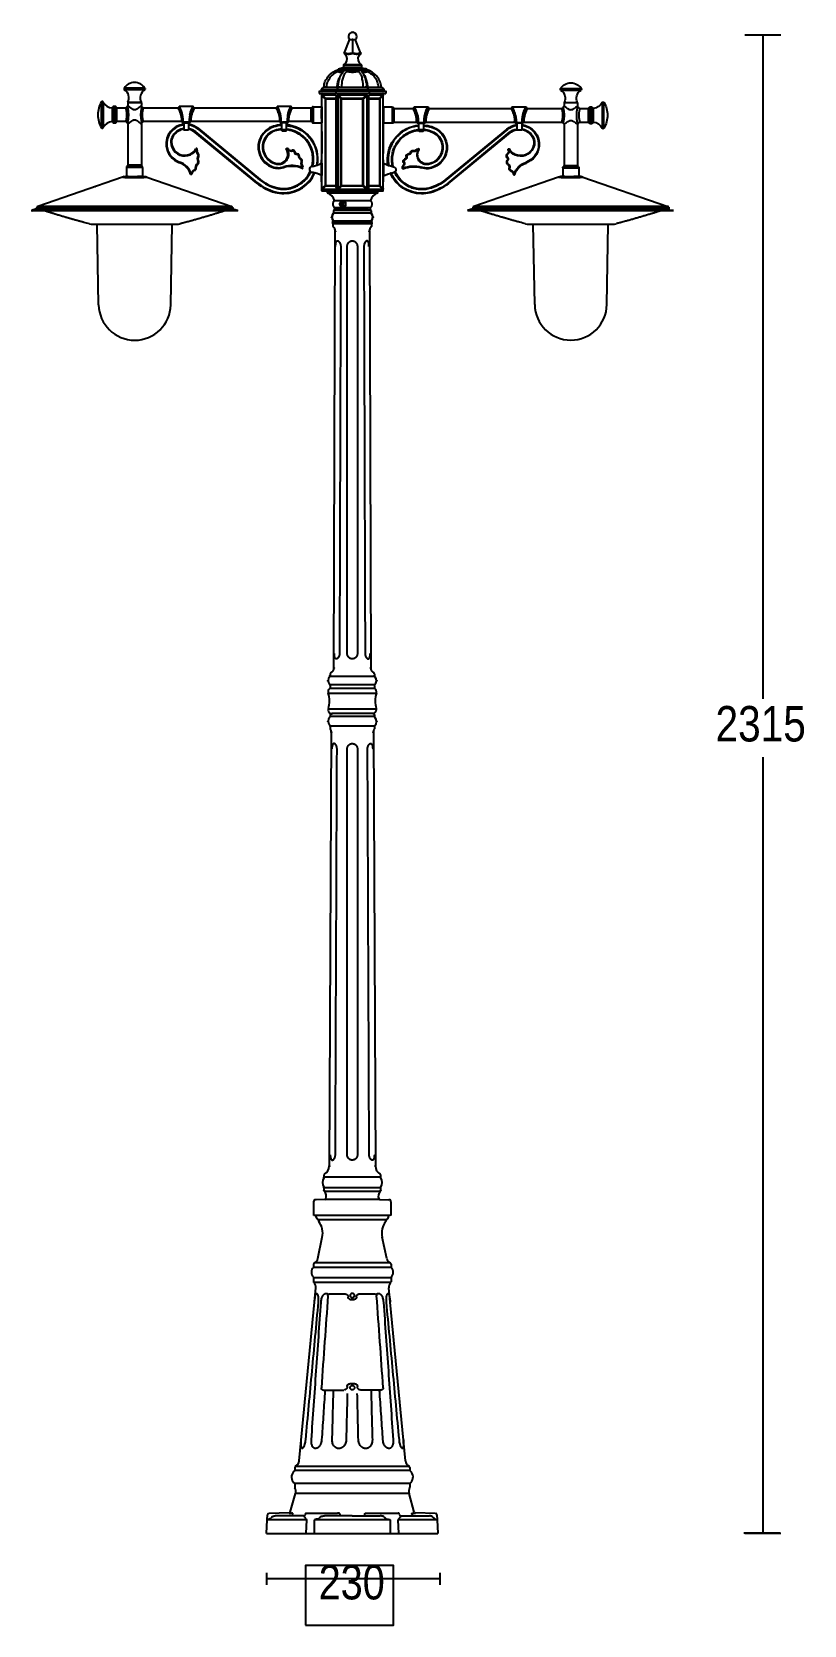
# Model space of a CAD drawing. Extents: x 0 to 225, y 0 to 465.
import ezdxf

# ---------------------------------------------------------------- set-up
doc = ezdxf.new("R2010")
doc.units = 0
doc.layers.add('LIVELLO_1', color=160, linetype='Continuous')
doc.styles.add('STD', font='txt')

# ---------------------------------------------------------------- blocks, each defined once
blk = doc.blocks.new('AI9-BLK1')
at = {"layer": 'LIVELLO_1', "color": 7}
for p, q in [((-21.15, 225.99), (-19.55, 230.11)), ((-18.75, 230.11), (-18.75, 226.12)), ((-16.35, 225.99), (-17.95, 230.11)), ((95.64, 231.4), (106.14, 231.4)), ((100.89, 231.4), (100.89, 37.76)), ((-21.07, 225.96), (-21.03, 226.04)), ((-22.95, 220.79), (-23.11, 221.18)), ((-23.1, 221.19), (-22.94, 221.25)), ((-22.98, 221.09), (-21.03, 221.09)), ((-14.89, 221.47), (-22.6, 221.47)), ((-21.28, 221.84), (-22.43, 221.46)), ((-21.38, 222.59), (-21.38, 221.82)), ((-16.12, 222.59), (-21.38, 222.59)), ((-16.12, 221.82), (-21.38, 221.82)), ((-16.17, 222.68), (-21.33, 222.68)), ((-16.21, 221.82), (-21.29, 221.82)), ((-20.48, 220.79), (-20.92, 221.18)), ((-20.91, 221.19), (-20.83, 221.25)), ((-20.74, 221.09), (-16.76, 221.09)), ((-16.57, 221.18), (-17.01, 220.79)), ((-16.57, 221.17), (-16.65, 221.23)), ((-16.46, 221.09), (-14.52, 221.09)), ((-16.21, 221.82), (-15.05, 221.45)), ((-16.12, 222.59), (-16.12, 221.82)), ((-14.39, 221.17), (-14.55, 221.23)), ((-14.54, 220.79), (-14.39, 221.18)), ((-85.41, 215.73), (-79.27, 215.73)), ((-85.41, 215.73), (-85.41, 215.53)), ((-85.41, 215.53), (-79.27, 215.53)), ((-79.3, 215.84), (-85.38, 215.84)), ((-79.36, 215.38), (-85.32, 215.38)), ((-79.27, 215.73), (-79.27, 215.53)), ((-28.46, 215.09), (-28.46, 214.33)), ((-28.46, 215.01), (-9.03, 215.01)), ((-28.46, 214.25), (-9.03, 214.25)), ((-27.1, 216.21), (-27.87, 215.55)), ((-27.87, 215.55), (-27.87, 215.09)), ((-27.87, 215.49), (-9.63, 215.49)), ((-27.7, 185.92), (-27.7, 214.23)), ((-27.61, 214.32), (-9.89, 214.32)), ((-26.62, 212.91), (-27.61, 213.76)), ((-23.56, 213.76), (-27.61, 213.76)), ((-26.77, 216.15), (-27.11, 216.18)), ((-27.11, 216.15), (-10.39, 216.15)), ((-23.56, 213.76), (-23.67, 212.91)), ((-23.6, 215.09), (-23.6, 214.33)), ((-22.92, 216.15), (-23.31, 215.49)), ((-23.3, 215.55), (-23.3, 215.09)), ((-22.92, 216.18), (-23.05, 216.15)), ((-22.94, 213.74), (-22.94, 214.23)), ((-22.46, 216.15), (-22.92, 216.18)), ((-21.95, 212.91), (-22.83, 213.76)), ((-14.66, 213.76), (-22.83, 213.76)), ((-14.66, 213.76), (-15.77, 212.91)), ((-14.57, 216.18), (-15.03, 216.15)), ((-14.44, 216.15), (-14.57, 216.18)), ((-14.57, 216.15), (-14.19, 215.49)), ((-14.56, 213.74), (-14.56, 214.23)), ((-14.19, 215.54), (-14.19, 215.07)), ((-9.89, 213.76), (-13.93, 213.76)), ((-13.89, 215.07), (-13.89, 214.32)), ((-9.89, 213.76), (-10.88, 212.91)), ((-10.73, 216.15), (-10.39, 216.18)), ((-10.39, 216.19), (-9.63, 215.54)), ((-9.79, 185.92), (-9.79, 214.23)), ((-9.63, 215.54), (-9.63, 215.07)), ((-9.03, 215.07), (-9.03, 214.32)), ((47.99, 215.62), (41.86, 215.62)), ((41.86, 215.62), (41.86, 215.42)), ((47.99, 215.42), (41.86, 215.42)), ((41.89, 215.72), (47.97, 215.72)), ((41.95, 215.26), (47.9, 215.26)), ((47.99, 215.62), (47.99, 215.42)), ((-91.98, 204.31), (-91.98, 211.82)), ((-91.71, 211.95), (-91.75, 211.95)), ((-91.75, 204.18), (-91.75, 211.95)), ((-91.47, 211.8), (-91.47, 204.33)), ((-88.89, 210.06), (-88.89, 206.07)), ((-88.66, 205.8), (-88.66, 210.33)), ((-87.93, 210.51), (-88.47, 210.51)), ((-88.47, 205.63), (-88.47, 210.51)), ((-87.93, 205.63), (-87.93, 210.51)), ((-87.75, 205.8), (-87.75, 210.33)), ((-84.96, 210.05), (-87.54, 210.05)), ((-87.54, 206.08), (-87.54, 210.05)), ((-84.32, 211.63), (-80.36, 211.63)), ((-84.32, 211.63), (-84.32, 210.75)), ((-84.3, 211.72), (-80.38, 211.72)), ((-80.36, 211.63), (-80.36, 210.75)), ((-69.69, 210.05), (-79.72, 210.05)), ((-65.33, 210.51), (-69.19, 210.51)), ((-41.09, 210.05), (-64.85, 210.05)), ((-36.8, 210.51), (-40.58, 210.51)), ((-30.84, 210.05), (-36.29, 210.05)), ((-30.84, 206.08), (-30.84, 210.05)), ((-30.52, 205.9), (-30.52, 210.24)), ((-30.21, 210.41), (-30.21, 205.72)), ((-30.21, 210.41), (-27.69, 210.41)), ((-27.76, 207.03), (-27.76, 209.65)), ((-26.68, 212.72), (-27.7, 213.6)), ((-27.69, 210.41), (-27.69, 205.72)), ((-26.68, 187.43), (-26.68, 212.72)), ((-26.68, 212.72), (-23.58, 212.72)), ((-26.62, 212.91), (-23.67, 212.91)), ((-26.57, 187.43), (-26.57, 212.72)), ((-23.47, 213.52), (-23.58, 212.72)), ((-23.47, 186.63), (-23.47, 213.52)), ((-22.98, 186.62), (-22.98, 213.53)), ((-22.13, 212.72), (-22.98, 213.53)), ((-22.13, 187.43), (-22.13, 212.72)), ((-22.13, 212.72), (-15.62, 212.72)), ((-21.95, 187.23), (-21.95, 212.91)), ((-21.95, 212.91), (-15.77, 212.91)), ((-15.77, 187.23), (-15.77, 212.91)), ((-14.52, 213.56), (-15.62, 212.72)), ((-15.62, 212.72), (-15.62, 187.43)), ((-14.52, 186.59), (-14.52, 213.56)), ((-14.03, 186.66), (-14.03, 213.49)), ((-14.03, 212.72), (-10.82, 212.72)), ((-13.93, 212.91), (-10.88, 212.91)), ((-10.93, 212.72), (-10.93, 187.43)), ((-9.79, 213.6), (-10.82, 212.72)), ((-10.82, 212.72), (-10.82, 187.43)), ((-9.85, 209.65), (-9.85, 207.03)), ((-9.73, 210.3), (-9.73, 205.6)), ((-7.2, 210.3), (-9.73, 210.3)), ((-7.2, 210.3), (-7.2, 205.6)), ((-6.89, 205.78), (-6.89, 210.12)), ((-6.57, 205.97), (-6.57, 209.94)), ((-6.57, 209.94), (-1.12, 209.94)), ((-0.61, 210.39), (3.16, 210.39)), ((3.67, 209.94), (27.44, 209.94)), ((27.91, 210.39), (31.77, 210.39)), ((32.28, 209.94), (42.3, 209.94)), ((46.91, 211.52), (42.95, 211.52)), ((42.95, 211.52), (42.95, 210.64)), ((46.89, 211.6), (42.96, 211.6)), ((46.91, 211.52), (46.91, 210.64)), ((47.55, 209.94), (50.12, 209.94)), ((50.12, 205.97), (50.12, 209.94)), ((50.34, 205.69), (50.34, 210.21)), ((50.52, 210.39), (51.06, 210.39)), ((50.52, 205.51), (50.52, 210.39)), ((51.06, 205.51), (51.06, 210.39)), ((51.24, 205.69), (51.24, 210.21)), ((51.47, 209.95), (51.47, 205.96)), ((54.05, 211.69), (54.05, 204.22)), ((54.3, 211.84), (54.33, 211.84)), ((54.33, 204.07), (54.33, 211.84)), ((54.56, 204.19), (54.56, 211.71)), ((-87.93, 205.63), (-88.47, 205.63)), ((-84.96, 206.08), (-87.54, 206.08)), ((-84.32, 205.38), (-84.32, 193.4)), ((-80.36, 205.38), (-80.36, 193.4)), ((-68.64, 206.08), (-79.72, 206.08)), ((-68.64, 206.34), (-68.64, 206.08)), ((-68.28, 205.76), (-68.28, 206.06)), ((-68.16, 205.78), (-68.16, 205.63)), ((-68.14, 205.85), (-68.14, 205.95)), ((-68.01, 205.61), (-68.01, 203.86)), ((-66.74, 205.93), (-67.83, 205.93)), ((-67.83, 205.77), (-66.74, 205.77)), ((-66.57, 205.61), (-66.57, 203.87)), ((-66.4, 205.82), (-66.4, 205.98)), ((-66.4, 205.63), (-66.4, 205.77)), ((-66.3, 206.07), (-66.3, 205.73)), ((-65.94, 206.08), (-65.94, 206.37)), ((-40.03, 206.08), (-65.94, 206.08)), ((-40.03, 206.34), (-40.03, 206.08)), ((-39.67, 205.76), (-39.67, 206.06)), ((-39.55, 205.78), (-39.55, 205.63)), ((-39.52, 205.95), (-39.52, 205.86)), ((-39.41, 203.61), (-39.41, 205.62)), ((-38.15, 205.93), (-39.23, 205.93)), ((-38.15, 205.77), (-39.23, 205.77)), ((-37.97, 203.61), (-37.97, 205.62)), ((-37.85, 205.95), (-37.85, 205.86)), ((-37.82, 205.63), (-37.82, 205.78)), ((-37.71, 206.06), (-37.71, 205.76)), ((-37.35, 206.08), (-37.35, 206.34)), ((-30.84, 206.08), (-37.35, 206.08)), ((-30.21, 205.72), (-27.69, 205.72)), ((-27.7, 199.28), (-27.7, 207.3)), ((-9.79, 207.3), (-9.79, 199.28)), ((-7.2, 205.6), (-9.73, 205.6)), ((-6.57, 205.97), (-0.06, 205.97)), ((-0.06, 205.97), (-0.06, 206.23)), ((0.3, 205.95), (0.3, 205.64)), ((0.4, 205.51), (0.4, 205.67)), ((0.44, 205.84), (0.44, 205.74)), ((0.55, 203.5), (0.55, 205.5)), ((0.73, 205.82), (1.81, 205.82)), ((0.73, 205.65), (1.81, 205.65)), ((2, 203.5), (2, 205.5)), ((2.11, 205.84), (2.11, 205.74)), ((2.14, 205.67), (2.14, 205.51)), ((2.25, 205.64), (2.25, 205.95)), ((2.62, 206.23), (2.62, 205.97)), ((2.62, 205.97), (28.52, 205.97)), ((28.52, 205.97), (28.52, 206.26)), ((28.88, 205.96), (28.88, 205.62)), ((28.98, 205.51), (28.98, 205.66)), ((28.99, 205.7), (28.99, 205.87)), ((29.15, 205.49), (29.15, 203.76)), ((29.33, 205.82), (30.41, 205.82)), ((30.41, 205.65), (29.33, 205.65)), ((30.59, 205.5), (30.59, 203.74)), ((30.72, 205.74), (30.72, 205.84)), ((30.74, 205.67), (30.74, 205.51)), ((30.86, 205.64), (30.86, 205.95)), ((31.22, 206.23), (31.22, 205.97)), ((31.22, 205.97), (42.3, 205.97)), ((42.95, 205.26), (42.95, 193.29)), ((46.91, 205.26), (46.91, 193.29)), ((47.55, 205.97), (50.12, 205.97)), ((50.52, 205.51), (51.06, 205.51)), ((-91.71, 204.18), (-91.75, 204.18)), ((-67.83, 203.67), (-66.74, 203.67)), ((-66.57, 203.85), (-66.57, 203.83)), ((-46.64, 188.13), (-64.62, 202.92)), ((-46.52, 188.27), (-64.5, 203.08)), ((-63.83, 203.89), (-45.85, 189.09)), ((-63.71, 204.04), (-45.72, 189.24)), ((-39.41, 203.81), (-37.97, 203.81)), ((-38.15, 203.45), (-39.23, 203.45)), ((-39.23, 203.43), (-38.15, 203.43)), ((-27.65, 196.82), (-27.65, 203.19)), ((-9.79, 203.19), (-9.79, 196.82)), ((2, 203.7), (0.55, 203.7)), ((0.73, 203.34), (1.81, 203.34)), ((1.81, 203.32), (0.73, 203.32)), ((26.29, 203.93), (8.31, 189.12)), ((26.42, 203.77), (8.44, 188.97)), ((9.1, 188.16), (27.08, 202.96)), ((9.23, 188.01), (27.21, 202.81)), ((29.15, 203.74), (29.15, 203.72)), ((30.41, 203.56), (29.33, 203.56)), ((54.3, 204.07), (54.33, 204.07)), ((-80, 192.74), (-84.69, 192.74)), ((-84.69, 192.74), (-84.69, 190)), ((-84.58, 193), (-84.43, 193.15)), ((-80.1, 193), (-84.58, 193)), ((-80.25, 193.15), (-84.43, 193.15)), ((-80.36, 193.4), (-84.32, 193.4)), ((-80.1, 193), (-80.25, 193.15)), ((-80, 192.74), (-80, 190)), ((-29.02, 193.43), (-29, 193.44)), ((-27.76, 188.57), (-27.76, 194.95)), ((-27.69, 193.97), (-27.7, 193.95)), ((-27.7, 190.39), (-27.7, 193.95)), ((-27.69, 193.97), (-27.69, 190.36)), ((-9.85, 194.95), (-9.85, 188.57)), ((-9.73, 193.86), (-9.73, 190.24)), ((-9.73, 193.86), (-9.71, 193.84)), ((-9.71, 190.27), (-9.71, 193.84)), ((-8.39, 193.31), (-8.41, 193.32)), ((42.58, 192.63), (47.27, 192.63)), ((42.58, 192.63), (42.58, 189.89)), ((42.69, 192.88), (42.83, 193.03)), ((42.69, 192.88), (47.17, 192.88)), ((42.83, 193.03), (47.01, 193.03)), ((42.95, 193.29), (46.91, 193.29)), ((47.17, 192.88), (47.01, 193.03)), ((47.27, 192.63), (47.27, 189.89)), ((-85.84, 189.85), (-110.59, 181.33)), ((-85.84, 189.85), (-78.74, 189.85)), ((-79.08, 189.89), (-85.57, 189.89)), ((-85.33, 189.88), (-79.26, 189.88)), ((-79.92, 189.89), (-84.95, 189.89)), ((-80, 190), (-84.69, 190)), ((-84.54, 190.06), (-81.13, 190.06)), ((-84.17, 190.05), (-81.5, 190.05)), ((-80.64, 190.05), (-81.5, 190.05)), ((-80.04, 190.06), (-81.13, 190.06)), ((-78.74, 189.85), (-53.99, 181.33)), ((-27.69, 190.36), (-27.7, 190.39)), ((-27.7, 186.55), (-26.68, 187.43)), ((-27.61, 186.39), (-26.62, 187.23)), ((-27.61, 186.39), (-23.56, 186.39)), ((-26.68, 187.43), (-23.58, 187.43)), ((-23.67, 187.23), (-26.62, 187.23)), ((-23.67, 187.23), (-23.56, 186.39)), ((-23.56, 185.92), (-23.56, 186.39)), ((-22.98, 186.62), (-22.13, 187.43)), ((-22.94, 185.92), (-22.94, 186.42)), ((-22.83, 186.39), (-21.95, 187.23)), ((-22.83, 186.39), (-14.66, 186.39)), ((-22.13, 187.43), (-15.62, 187.43)), ((-15.77, 187.23), (-21.95, 187.23)), ((-15.77, 187.23), (-14.66, 186.39)), ((-15.62, 187.43), (-14.52, 186.59)), ((-14.56, 186.41), (-14.56, 185.92)), ((-14.03, 187.43), (-10.82, 187.43)), ((-13.95, 185.92), (-13.95, 186.39)), ((-10.88, 187.23), (-13.93, 187.23)), ((-13.93, 186.39), (-9.89, 186.39)), ((-10.88, 187.23), (-9.89, 186.39)), ((-10.82, 187.43), (-9.79, 186.55)), ((-9.73, 190.24), (-9.71, 190.27)), ((41.36, 189.88), (16.61, 181.36)), ((41.36, 189.88), (48.46, 189.88)), ((48.12, 189.92), (41.64, 189.92)), ((41.88, 189.91), (47.94, 189.91)), ((47.38, 189.92), (42.35, 189.92)), ((42.58, 189.89), (47.27, 189.89)), ((42.66, 190.09), (46.07, 190.09)), ((43.13, 190.07), (45.8, 190.07)), ((46.66, 190.07), (45.81, 190.07)), ((47.16, 190.09), (46.07, 190.09)), ((48.46, 189.88), (73.21, 181.36)), ((-53.99, 181.33), (-110.59, 181.33)), ((-9.89, 185.83), (-27.61, 185.83)), ((-26.1, 185.33), (-26.1, 185.74)), ((-11.46, 185.24), (-26.04, 185.24)), ((-24.03, 183.07), (-13.47, 183.07)), ((-11.39, 185.33), (-11.39, 185.74)), ((73.21, 181.36), (16.61, 181.36)), ((-112.29, 180.21), (-112.29, 180.12)), ((-111.19, 180.55), (-112.25, 180.27)), ((-112.25, 180.27), (-52.33, 180.27)), ((-52.35, 180.06), (-112.23, 180.06)), ((-53.39, 180.55), (-111.19, 180.55)), ((-110.85, 181.06), (-110.91, 180.83)), ((-110.85, 181.06), (-53.73, 181.06)), ((-53.73, 181.06), (-53.67, 180.83)), ((-53.39, 180.55), (-52.33, 180.27)), ((-52.29, 180.21), (-52.29, 180.12)), ((-13.22, 176.81), (-24.5, 176.81)), ((-13.32, 179.41), (-24.32, 179.41)), ((-24.29, 180.06), (-24.29, 179.52)), ((-13.29, 179.52), (-24.26, 179.52)), ((-13.29, 177.05), (-24.26, 177.05)), ((-13.48, 180.98), (-24.02, 180.98)), ((-23.49, 180.39), (-24.01, 180.34)), ((-23.97, 180.98), (-23.97, 180.48)), ((-23.85, 180.39), (-13.56, 180.39)), ((-14.08, 180.39), (-23.49, 180.39)), ((-14.4, 180.39), (-23.06, 180.39)), ((-14.08, 180.39), (-13.56, 180.34)), ((-13.48, 180.49), (-13.48, 180.98)), ((-13.28, 180.06), (-13.28, 179.52)), ((14.91, 180.24), (14.91, 180.15)), ((16.01, 180.59), (14.96, 180.3)), ((14.96, 180.3), (74.87, 180.3)), ((74.86, 180.09), (14.97, 180.09)), ((73.82, 180.59), (16.01, 180.59)), ((16.36, 181.09), (16.3, 180.87)), ((16.36, 181.09), (73.47, 181.09)), ((73.47, 181.09), (73.53, 180.87)), ((-94.58, 176.17), (-70, 176.17)), ((-92.81, 152.68), (-93.22, 176.17)), ((-71.77, 152.68), (-71.36, 176.17)), ((-24.46, 176.33), (-24.46, 175.53)), ((-13.23, 176.28), (-24.42, 176.28)), ((-24.22, 46.62), (-23.8, 174.22)), ((-13.85, 174.22), (-13.43, 46.62)), ((-13.18, 176.33), (-13.18, 175.53)), ((32.62, 176.2), (57.21, 176.2)), ((34.39, 152.71), (33.98, 176.2)), ((55.43, 152.71), (55.84, 176.2)), ((-12.28, 44.23), (-25.37, 44.23)), ((-25.27, 45.08), (-25.27, 44.44)), ((-12.37, 45.08), (-12.37, 44.44)), ((-25.87, 39.35), (-11.77, 39.35)), ((-12.25, 40.72), (-25.4, 40.72)), ((-12.28, 41.8), (-25.37, 41.8)), ((-25.27, 41.52), (-25.27, 40.86)), ((-12.37, 41.52), (-12.37, 40.86)), ((-25.85, 34.83), (-11.8, 34.83)), ((-12.38, 32.59), (-25.26, 32.59)), ((-25.25, 33.12), (-25.25, 32.59)), ((-24.97, 33.41), (-24.58, 33.45)), ((-12.85, 33.45), (-24.79, 33.45)), ((-13.06, 33.45), (-24.58, 33.45)), ((-12.68, 33.41), (-13.06, 33.45)), ((-12.39, 33.12), (-12.39, 32.59)), ((-24.97, 28.02), (-25.55, -98.53)), ((-12.38, 29.74), (-25.26, 29.74)), ((-25.25, 29.75), (-25.25, 29.01)), ((-12.68, 28.02), (-12.1, -98.53)), ((-12.39, 29.75), (-12.39, 29.01)), ((100.89, 20.74), (100.89, -205.59)), ((-10.55, -101.81), (-27.09, -101.81)), ((-27.08, -101.12), (-27.08, -101.8)), ((-10.57, -101.12), (-10.57, -101.8)), ((-10.55, -104.86), (-27.09, -104.86)), ((-27.08, -104.86), (-27.08, -105.61)), ((-27.01, -105.81), (-10.64, -105.81)), ((-10.57, -104.86), (-10.57, -105.61)), ((-30.1, -108.92), (-30.1, -112.94)), ((-26.82, -108.25), (-29.53, -108.34)), ((-25.59, -108.25), (-26.83, -108.25)), ((-12.06, -108.25), (-25.59, -108.25)), ((-10.82, -108.25), (-12.06, -108.25)), ((-10.83, -108.25), (-8.12, -108.34)), ((-7.54, -108.92), (-7.54, -112.94)), ((-30.06, -112.89), (-29.97, -112.89)), ((-18.82, -112.9), (-29.99, -112.9)), ((-29.4, -113.47), (-29.4, -112.9)), ((-8.25, -112.9), (-29.4, -112.9)), ((-8.89, -114.17), (-28.76, -114.17)), ((-7.75, -112.9), (-18.82, -112.9)), ((-8.25, -113.47), (-8.25, -112.9)), ((-7.59, -112.89), (-7.78, -112.89)), ((-28.88, -125.44), (-27.57, -119.3)), ((-8.77, -125.44), (-10.08, -119.3)), ((-30.12, -127.11), (-30.12, -128.06)), ((-7.52, -128.06), (-30.12, -128.06)), ((-7.74, -126.77), (-29.91, -126.77)), ((-7.52, -127.11), (-7.52, -128.06)), ((-30.12, -131.01), (-30.12, -132.24)), ((-30.12, -131.01), (-7.52, -131.01)), ((-7.64, -132.51), (-30.01, -132.51)), ((-29.85, -138.24), (-29.44, -134.06)), ((-7.8, -138.24), (-8.2, -134.06)), ((-7.52, -131.01), (-7.52, -132.24)), ((-33.72, -178.43), (-29.85, -138.24)), ((-19.43, -137.47), (-18.55, -137.47)), ((-18.55, -137.47), (-18.21, -137.47)), ((-15.38, -135.87), (-16.68, -135.87)), ((-12.28, -135.87), (-13.6, -135.87)), ((-3.92, -178.43), (-7.8, -138.24)), ((-18.1, -162.06), (-19.55, -162.06)), ((-10.35, -163.88), (-10.86, -163.88)), ((-34.31, -184.52), (-33.72, -178.43)), ((-3.33, -184.52), (-3.92, -178.43)), ((-35.58, -186.4), (-35.58, -187.29)), ((-2.06, -187.29), (-35.58, -187.29)), ((-35.37, -186.06), (-2.28, -186.06)), ((-2.06, -186.4), (-2.06, -187.29)), ((-36.92, -199.45), (-35.36, -194.04)), ((-2.06, -191.12), (-35.58, -191.12)), ((-35.58, -191.12), (-35.58, -192.17)), ((-2.28, -194.04), (-35.36, -194.04)), ((-0.73, -199.45), (-2.28, -194.04)), ((-2.06, -191.12), (-2.06, -192.17)), ((-37.2, -199.64), (-43.08, -199.83)), ((-37.28, -199.73), (-36.53, -199.73)), ((-32.2, -199.73), (-23.15, -199.73)), ((-14.49, -199.73), (-5.45, -199.73)), ((-1.12, -199.73), (-0.37, -199.73)), ((5.43, -199.83), (-0.45, -199.64)), ((-43.81, -205.65), (-43.61, -201.66)), ((-43.61, -201.66), (-43.53, -200.2)), ((-32.19, -201.66), (-43.61, -201.66)), ((-32.19, -201.66), (-32.37, -205.65)), ((-18.82, -201.66), (-29.88, -201.66)), ((-29.88, -205.65), (-29.88, -201.66)), ((-22.49, -200.04), (-22.49, -200.49)), ((-7.76, -201.66), (-18.82, -201.66)), ((-15.16, -200.49), (-15.16, -200.04)), ((-7.76, -201.66), (-7.76, -205.65)), ((-5.28, -205.65), (-5.46, -201.66)), ((5.96, -201.66), (-5.46, -201.66)), ((5.88, -200.2), (5.96, -201.66)), ((5.96, -201.66), (6.17, -205.65)), ((-43.81, -205.65), (-18.82, -205.65)), ((-18.82, -205.65), (6.17, -205.65)), ((95.41, -205.45), (105.91, -205.45)), ((95.64, -205.57), (106.14, -205.57)), ((-43.88, -217.11), (-43.88, -220.67)), ((6.69, -217.11), (6.69, -220.67)), ((6.69, -218.89), (-43.88, -218.89))]:
    blk.add_line(p, q, dxfattribs=at)
for points in [[(-19.55, 230.11), (-19.5, 230.08), (-19.45, 230.07), (-19.41, 230.06), (-19.36, 230.04), (-19.3, 230.03), (-19.25, 230.03), (-19.19, 230.02), (-19.14, 230.02), (-19.08, 230.03), (-19.03, 230.03), (-18.97, 230.04), (-18.92, 230.06), (-18.86, 230.07), (-18.8, 230.08), (-18.75, 230.11), (-18.7, 230.09), (-18.66, 230.08), (-18.61, 230.06), (-18.56, 230.05), (-18.52, 230.04), (-18.47, 230.03), (-18.42, 230.03), (-18.38, 230.02), (-18.33, 230.02), (-18.28, 230.02), (-18.24, 230.03), (-18.2, 230.03), (-18.15, 230.04), (-18.11, 230.05), (-18.07, 230.06), (-18.03, 230.08), (-17.99, 230.09), (-17.95, 230.11)], [(-21.11, 226.18), (-21.12, 226.17), (-21.12, 226.15), (-21.12, 226.13), (-21.12, 226.12), (-21.12, 226.1), (-21.12, 226.09), (-21.11, 226.07), (-21.11, 226.06), (-21.1, 226.03), (-21.08, 226.02), (-21.06, 226), (-21.04, 225.99), (-21.02, 225.98), (-21, 225.97), (-20.97, 225.95)], [(-21.12, 226.18), (-20.95, 226.12), (-20.79, 226.07), (-20.63, 226.03), (-20.48, 226), (-20.33, 225.97), (-20.18, 225.96), (-20.03, 225.94), (-19.9, 225.94), (-19.75, 225.96), (-19.6, 225.97), (-19.44, 226), (-19.27, 226.03), (-19.1, 226.07), (-18.93, 226.12), (-18.75, 226.18)], [(-21.07, 226), (-20.96, 225.97), (-20.86, 225.94), (-20.76, 225.91), (-20.65, 225.89), (-20.55, 225.86), (-20.44, 225.85), (-20.33, 225.83), (-20.23, 225.81), (-20.11, 225.8), (-20.01, 225.8), (-19.89, 225.8), (-19.78, 225.8), (-19.67, 225.81), (-19.56, 225.83), (-19.44, 225.85), (-19.33, 225.86), (-19.21, 225.89), (-19.09, 225.91), (-18.98, 225.94), (-18.86, 225.97), (-18.75, 226)], [(-18.75, 226.18), (-18.57, 226.12), (-18.39, 226.07), (-18.22, 226.03), (-18.06, 226), (-17.9, 225.97), (-17.75, 225.96), (-17.6, 225.94), (-17.45, 225.94), (-17.31, 225.96), (-17.17, 225.97), (-17.02, 226), (-16.86, 226.03), (-16.7, 226.07), (-16.54, 226.12), (-16.38, 226.18)], [(-18.75, 226), (-18.63, 225.97), (-18.51, 225.94), (-18.4, 225.91), (-18.28, 225.89), (-18.17, 225.86), (-18.05, 225.85), (-17.94, 225.83), (-17.83, 225.81), (-17.72, 225.8), (-17.6, 225.8), (-17.49, 225.8), (-17.38, 225.8), (-17.27, 225.81), (-17.16, 225.83), (-17.06, 225.85), (-16.95, 225.86), (-16.84, 225.89), (-16.74, 225.91), (-16.63, 225.94), (-16.53, 225.97), (-16.43, 226)], [(-16.39, 226.18), (-16.39, 226.17), (-16.37, 226.15), (-16.37, 226.13), (-16.37, 226.12), (-16.37, 226.1), (-16.37, 226.09), (-16.39, 226.07), (-16.39, 226.06), (-16.4, 226.03), (-16.41, 226.02), (-16.44, 226), (-16.46, 225.99), (-16.47, 225.98), (-16.5, 225.97), (-16.52, 225.95)], [(-16.51, 226.03), (-16.43, 225.91), (-16.41, 225.88), (-16.36, 225.83)], [(-16.19, 221.82), (-18.75, 221.82), (-21.31, 221.82)], [(-23.58, 212.72), (-23.58, 187.43), (-23.47, 186.63)], [(-66.57, 203.85), (-66.57, 203.86), (-66.57, 203.87)], [(29.15, 203.74), (29.15, 203.75), (29.15, 203.76)], [(-31.08, 191.57), (-31.07, 191.57), (-31.06, 191.57)], [(-6.34, 191.46), (-6.34, 191.46), (-6.35, 191.46)], [(-25.34, -135.79), (-25.26, -135.79), (-25.18, -135.79)], [(-13.6, -135.87), (-14.99, -135.87), (-15.38, -135.87)], [(-27.03, -163.86), (-26.9, -163.86), (-26.78, -163.86)], [(-24.57, -163.85), (-24.5, -163.85), (-24.44, -163.85), (-24.36, -163.85), (-24.27, -163.85)], [(-10.86, -163.88), (-13.36, -163.88), (-16.39, -163.88)], [(-32.88, -200.56), (-32.92, -200.56), (-32.96, -200.56)], [(-4.77, -200.56), (-4.73, -200.56), (-4.68, -200.56)]]:
    blk.add_lwpolyline(points, dxfattribs=at)
blk.add_lwpolyline([(-32.43, -232.41), (-6.81, -232.41), (-6.81, -215.02), (-32.43, -215.02)], close=True, dxfattribs=at)
for centre, radius in [((-21.38, 221.82), 0.0883), ((-21.38, 221.82), 0.0883), ((-14.41, 186.9), 0.0866), ((-24.73, 178.29), 0.086), ((-24.26, 177.05), 0.086), ((-13.28, 177.05), 0.0854), ((-12.81, 178.29), 0.0855), ((-25.9, 31.17), 0.0904), ((-12.67, 28.02), 0.0888)]:
    blk.add_circle(centre, radius, dxfattribs=at)
for centre, major_axis, ratio in [((-18.75, 232.13), (0.0872, 0), 0.988213), ((-16.12, 221.82), (-0.0001, -0.0882), 0.975585), ((-23.41, 186.53), (0.0872, 0), 0.936834), ((-23.41, 186.53), (0.0872, 0), 0.936834), ((-23.04, 186.9), (0.0872, 0), 0.988855), ((-23.04, 186.9), (0.0872, 0), 0.988855), ((-14.03, 186.53), (0.0866, 0), 0.942556), ((-14.03, 186.53), (0.0866, 0), 0.942556), ((-24.8, 178.18), (0.0849, 0), 0.987905), ((-24.5, 176.81), (-0.002, -0.119), 0.758537), ((-23.98, 180.34), (-0.001, -0.0884), 0.986287), ((-13.54, 180.39), (0.0033, -0.086), 0.987261), ((-13.22, 176.81), (0.002, -0.119), 0.759269), ((-12.84, 178.18), (0.0872, 0), 0.962524), ((15.17, 180.09), (0.00207, -0.00896), 0.974391), ((-24.46, 176.32), (-0.0011, -0.0927), 0.963684), ((-23.79, 174.08), (-0.0034, -0.0903), 0.989737), ((-13.86, 174.08), (0.0022, -0.0903), 0.977775), ((-13.18, 176.32), (0.0028, -0.0927), 0.946581), ((-24.19, 46.72), (-0.0016, -0.0904), 0.970317), ((-13.44, 46.72), (0, -0.0904), 0.975238), ((-25.91, 43.02), (0.0905, 0), 0.951772), ((-25.27, 44.45), (0.0033, -0.0906), 0.96135), ((-12.38, 44.45), (-0.001, -0.0906), 0.986628), ((-11.73, 43.02), (0.0882, 0), 0.977882), ((-24.97, 33.4), (0.0893, 0), 0.987543), ((-24.82, 33.35), (0.0904, 0), 0.977457), ((-25.25, 29.74), (0.0012, -0.0904), 0.963724), ((-24.97, 28.02), (0.0893, 0), 0.987543), ((-12.38, 29.74), (-0.0016, -0.0904), 0.981744), ((-11.74, 31.16), (0.0883, 0), 0.9252), ((-25.54, -98.54), (-0.0022, -0.0906), 0.97406), ((-12.09, -98.48), (0.0022, -0.0906), 0.97406), ((-27.08, -105.61), (0.0894, 0), 0.959632), ((-10.55, -105.61), (0.0904, 0), 0.948571), ((-29.53, -108.34), (-0.0011, -0.0927), 0.963684)]:
    blk.add_ellipse(centre, major_axis=major_axis, ratio=ratio, dxfattribs=at)
for points, knots in [([(-17.92, 230.02), (-17.42, 230.48), (-17.39, 231.25), (-17.86, 231.74), (-18.32, 232.24), (-19.09, 232.26), (-19.58, 231.8), (-20.08, 231.34), (-20.1, 230.57), (-19.64, 230.08), (-19.62, 230.06), (-19.6, 230.04), (-19.58, 230.02)], [0, 0, 0, 0, 1, 1, 1, 2, 2, 2, 3, 3, 3, 4, 4, 4, 4]), ([(-21.33, 222.68), (-20.41, 223.15), (-20.04, 224.28), (-20.52, 225.2), (-20.66, 225.47), (-20.86, 225.7), (-21.11, 225.88)], [0, 0, 0, 0, 1, 1, 1, 2, 2, 2, 2]), ([(-16.38, 225.88), (-17.23, 225.29), (-17.45, 224.12), (-16.85, 223.27), (-16.68, 223.02), (-16.44, 222.82), (-16.17, 222.68)], [0, 0, 0, 0, 1, 1, 1, 2, 2, 2, 2]), ([(-27.11, 216.22), (-27.07, 216.78), (-26.95, 217.25), (-26.81, 217.64), (-26.69, 217.95), (-26.55, 218.21), (-26.38, 218.5), (-26.13, 218.9), (-25.83, 219.32), (-25.45, 219.71), (-24.88, 220.29), (-24.15, 220.78), (-23.11, 221.17)], [0, 0, 0, 0, 1, 1, 1, 2, 2, 2, 3, 3, 3, 4, 4, 4, 4]), ([(-26.31, 216.19), (-26.3, 216.65), (-26.21, 217.11), (-26.06, 217.54), (-25.91, 217.99), (-25.68, 218.41), (-25.4, 218.8)], [0, 0, 0, 0, 1, 1, 1, 2, 2, 2, 2]), ([(-25.4, 218.8), (-25.11, 219.21), (-24.75, 219.59), (-24.34, 219.92), (-23.92, 220.25), (-23.46, 220.52), (-22.95, 220.74)], [0, 0, 0, 0, 1, 1, 1, 2, 2, 2, 2]), ([(-23.22, 216.19), (-23.19, 216.66), (-23.13, 217.11), (-23.03, 217.55), (-22.93, 217.99), (-22.8, 218.41), (-22.63, 218.8)], [0, 0, 0, 0, 1, 1, 1, 2, 2, 2, 2]), ([(-22.95, 220.74), (-22.93, 220.7), (-22.9, 220.67), (-22.86, 220.65), (-22.83, 220.62), (-22.8, 220.61), (-22.76, 220.6), (-22.73, 220.59), (-22.7, 220.58), (-22.67, 220.57), (-22.63, 220.56), (-22.59, 220.56), (-22.54, 220.55), (-22.49, 220.55), (-22.43, 220.55), (-22.38, 220.55), (-22.32, 220.55), (-22.25, 220.56), (-22.18, 220.56), (-22.08, 220.57), (-21.97, 220.59), (-21.86, 220.61), (-21.73, 220.63), (-21.59, 220.66), (-21.43, 220.7)], [0, 0, 0, 0, 1, 1, 1, 2, 2, 2, 3, 3, 3, 4, 4, 4, 5, 5, 5, 6, 6, 6, 7, 7, 7, 8, 8, 8, 8]), ([(-22.93, 216.22), (-22.91, 216.77), (-22.85, 217.25), (-22.76, 217.7), (-22.7, 218.01), (-22.62, 218.32), (-22.54, 218.57), (-22.51, 218.71), (-22.46, 218.84), (-22.41, 218.97), (-22.37, 219.1), (-22.32, 219.23), (-22.25, 219.37), (-22.19, 219.52), (-22.11, 219.68), (-22.02, 219.85), (-21.92, 220.04), (-21.8, 220.23), (-21.68, 220.38)], [0, 0, 0, 0, 1, 1, 1, 2, 2, 2, 3, 3, 3, 4, 4, 4, 5, 5, 5, 6, 6, 6, 6]), ([(-21.84, 216.19), (-21.86, 216.64), (-21.84, 217.08), (-21.78, 217.52), (-21.73, 217.95), (-21.64, 218.38), (-21.51, 218.8)], [0, 0, 0, 0, 1, 1, 1, 2, 2, 2, 2]), ([(-21.51, 218.8), (-21.41, 219.18), (-21.27, 219.54), (-21.1, 219.87), (-20.92, 220.19), (-20.71, 220.49), (-20.45, 220.74)], [0, 0, 0, 0, 1, 1, 1, 2, 2, 2, 2]), ([(-20.45, 220.74), (-20.18, 220.68), (-19.95, 220.65), (-19.72, 220.61), (-19.54, 220.59), (-19.35, 220.57), (-19.17, 220.56), (-19.03, 220.55), (-18.89, 220.55), (-18.75, 220.55), (-18.61, 220.55), (-18.47, 220.55), (-18.33, 220.56), (-18.15, 220.57), (-17.96, 220.59), (-17.77, 220.61), (-17.54, 220.65), (-17.31, 220.68), (-17.05, 220.74)], [0, 0, 0, 0, 1, 1, 1, 2, 2, 2, 3, 3, 3, 4, 4, 4, 5, 5, 5, 6, 6, 6, 6]), ([(-17.05, 220.74), (-16.79, 220.49), (-16.58, 220.19), (-16.4, 219.87), (-16.22, 219.54), (-16.09, 219.18), (-15.99, 218.8)], [0, 0, 0, 0, 1, 1, 1, 2, 2, 2, 2]), ([(-15.5, 219.95), (-15.61, 220.09), (-15.71, 220.23), (-15.82, 220.38), (-16.03, 220.68), (-16.28, 220.95), (-16.57, 221.17)], [0, 0, 0, 0, 1, 1, 1, 2, 2, 2, 2]), ([(-16.07, 220.7), (-15.89, 220.66), (-15.74, 220.62), (-15.6, 220.6), (-15.49, 220.58), (-15.38, 220.57), (-15.28, 220.56), (-15.21, 220.55), (-15.15, 220.55), (-15.09, 220.55), (-15.04, 220.55), (-14.99, 220.55), (-14.94, 220.56), (-14.9, 220.56), (-14.86, 220.57), (-14.82, 220.57), (-14.79, 220.58), (-14.76, 220.59), (-14.73, 220.6), (-14.7, 220.61), (-14.66, 220.63), (-14.63, 220.65), (-14.6, 220.67), (-14.57, 220.7), (-14.54, 220.74)], [0, 0, 0, 0, 1, 1, 1, 2, 2, 2, 3, 3, 3, 4, 4, 4, 5, 5, 5, 6, 6, 6, 7, 7, 7, 8, 8, 8, 8]), ([(-15.66, 216.19), (-15.64, 216.66), (-15.66, 217.11), (-15.72, 217.55), (-15.77, 217.98), (-15.86, 218.4), (-15.99, 218.8)], [0, 0, 0, 0, 1, 1, 1, 2, 2, 2, 2]), ([(-14.57, 216.22), (-14.59, 216.77), (-14.65, 217.25), (-14.73, 217.7), (-14.8, 218.01), (-14.87, 218.32), (-14.95, 218.57), (-14.99, 218.71), (-15.04, 218.84), (-15.08, 218.97), (-15.13, 219.1), (-15.18, 219.23), (-15.24, 219.37), (-15.31, 219.52), (-15.39, 219.68), (-15.48, 219.85), (-15.58, 220.04), (-15.7, 220.23), (-15.82, 220.38)], [0, 0, 0, 0, 1, 1, 1, 2, 2, 2, 3, 3, 3, 4, 4, 4, 5, 5, 5, 6, 6, 6, 6]), ([(-14.28, 216.19), (-14.3, 216.64), (-14.36, 217.08), (-14.46, 217.52), (-14.56, 217.96), (-14.69, 218.39), (-14.87, 218.8)], [0, 0, 0, 0, 1, 1, 1, 2, 2, 2, 2]), ([(-14.54, 220.74), (-14.04, 220.52), (-13.57, 220.25), (-13.16, 219.92), (-12.75, 219.59), (-12.39, 219.21), (-12.1, 218.8)], [0, 0, 0, 0, 1, 1, 1, 2, 2, 2, 2]), ([(-10.39, 216.22), (-10.43, 216.78), (-10.54, 217.25), (-10.69, 217.64), (-10.81, 217.95), (-10.95, 218.21), (-11.12, 218.5), (-11.37, 218.9), (-11.67, 219.32), (-12.05, 219.71), (-12.62, 220.29), (-13.35, 220.78), (-14.39, 221.17)], [0, 0, 0, 0, 1, 1, 1, 2, 2, 2, 3, 3, 3, 4, 4, 4, 4]), ([(-11.19, 216.19), (-11.2, 216.67), (-11.29, 217.13), (-11.44, 217.58), (-11.6, 218.01), (-11.83, 218.43), (-12.1, 218.8)], [0, 0, 0, 0, 1, 1, 1, 2, 2, 2, 2]), ([(-27.7, 213.6), (-27.7, 213.64), (-27.7, 213.68), (-27.68, 213.72), (-27.66, 213.74), (-27.63, 213.76), (-27.61, 213.76)], [0, 0, 0, 0, 1, 1, 1, 2, 2, 2, 2]), ([(-9.89, 213.76), (-9.87, 213.76), (-9.83, 213.74), (-9.82, 213.72), (-9.8, 213.68), (-9.8, 213.64), (-9.79, 213.6)], [0, 0, 0, 0, 1, 1, 1, 2, 2, 2, 2]), ([(-88.89, 210.06), (-88.77, 210.05), (-88.66, 210.14), (-88.66, 210.26), (-88.66, 210.26), (-88.66, 210.28), (-88.66, 210.28)], [0, 0, 0, 0, 1, 1, 1, 2, 2, 2, 2]), ([(-84.53, 210.37), (-84.55, 210.33), (-84.57, 210.29), (-84.59, 210.24), (-84.62, 210.2), (-84.66, 210.17), (-84.69, 210.14), (-84.73, 210.11), (-84.77, 210.09), (-84.82, 210.08), (-84.87, 210.06), (-84.91, 210.06), (-84.96, 210.05)], [0, 0, 0, 0, 1, 1, 1, 2, 2, 2, 3, 3, 3, 4, 4, 4, 4]), ([(-84.96, 210.05), (-84.96, 210.02), (-84.95, 209.98), (-84.93, 209.95), (-84.93, 209.92), (-84.91, 209.89), (-84.91, 209.86), (-84.9, 209.81), (-84.89, 209.78), (-84.88, 209.74), (-84.87, 209.7), (-84.86, 209.65), (-84.85, 209.62), (-84.84, 209.57), (-84.82, 209.52), (-84.81, 209.47), (-84.8, 209.43), (-84.79, 209.38), (-84.78, 209.33), (-84.77, 209.25), (-84.75, 209.17), (-84.74, 209.08), (-84.72, 209), (-84.71, 208.91), (-84.7, 208.82), (-84.68, 208.7), (-84.67, 208.58), (-84.66, 208.46), (-84.66, 208.32), (-84.65, 208.2), (-84.65, 208.07)], [0, 0, 0, 0, 1, 1, 1, 2, 2, 2, 3, 3, 3, 4, 4, 4, 5, 5, 5, 6, 6, 6, 7, 7, 7, 8, 8, 8, 9, 9, 9, 10, 10, 10, 10]), ([(-84.47, 210.47), (-84.48, 210.45), (-84.49, 210.44), (-84.51, 210.42), (-84.52, 210.41), (-84.52, 210.39), (-84.53, 210.37)], [0, 0, 0, 0, 1, 1, 1, 2, 2, 2, 2]), ([(-84.47, 210.47), (-84.43, 210.51), (-84.39, 210.54), (-84.37, 210.6), (-84.34, 210.64), (-84.34, 210.7), (-84.32, 210.75)], [0, 0, 0, 0, 1, 1, 1, 2, 2, 2, 2]), ([(-84.29, 210.22), (-84.32, 210.26), (-84.34, 210.3), (-84.37, 210.34), (-84.39, 210.37), (-84.42, 210.41), (-84.45, 210.44), (-84.45, 210.45), (-84.45, 210.45), (-84.46, 210.45), (-84.46, 210.46), (-84.46, 210.46), (-84.47, 210.47)], [0, 0, 0, 0, 1, 1, 1, 2, 2, 2, 3, 3, 3, 4, 4, 4, 4]), ([(-84.32, 210.75), (-84.26, 210.73), (-84.2, 210.7), (-84.15, 210.66), (-84.09, 210.63), (-84.04, 210.58), (-83.99, 210.54)], [0, 0, 0, 0, 1, 1, 1, 2, 2, 2, 2]), ([(-84.05, 208.07), (-84.05, 208.22), (-84.05, 208.37), (-84.06, 208.53), (-84.07, 208.66), (-84.07, 208.8), (-84.09, 208.94), (-84.1, 209.06), (-84.11, 209.17), (-84.13, 209.29), (-84.14, 209.41), (-84.15, 209.52), (-84.17, 209.63), (-84.19, 209.73), (-84.21, 209.82), (-84.22, 209.91), (-84.25, 210.02), (-84.27, 210.12), (-84.29, 210.22)], [0, 0, 0, 0, 1, 1, 1, 2, 2, 2, 3, 3, 3, 4, 4, 4, 5, 5, 5, 6, 6, 6, 6]), ([(-83.99, 210.54), (-83.9, 210.46), (-83.81, 210.38), (-83.73, 210.3), (-83.64, 210.23), (-83.56, 210.16), (-83.47, 210.09), (-83.4, 210.04), (-83.34, 209.99), (-83.27, 209.94), (-83.2, 209.9), (-83.14, 209.86), (-83.07, 209.81), (-83.03, 209.79), (-82.98, 209.77), (-82.93, 209.74), (-82.88, 209.72), (-82.84, 209.7), (-82.78, 209.68), (-82.74, 209.66), (-82.69, 209.64), (-82.64, 209.63), (-82.59, 209.62), (-82.54, 209.6), (-82.49, 209.6), (-82.44, 209.59), (-82.39, 209.59), (-82.34, 209.59), (-82.29, 209.59), (-82.24, 209.59), (-82.19, 209.6), (-82.14, 209.6), (-82.09, 209.62), (-82.04, 209.63), (-81.99, 209.64), (-81.94, 209.66), (-81.9, 209.68), (-81.85, 209.7), (-81.8, 209.72), (-81.75, 209.74), (-81.7, 209.77), (-81.66, 209.79), (-81.62, 209.81), (-81.55, 209.86), (-81.48, 209.9), (-81.41, 209.94), (-81.35, 209.99), (-81.28, 210.04), (-81.21, 210.09), (-81.13, 210.16), (-81.04, 210.23), (-80.96, 210.3), (-80.86, 210.38), (-80.78, 210.46), (-80.69, 210.54)], [0, 0, 0, 0, 1, 1, 1, 2, 2, 2, 3, 3, 3, 4, 4, 4, 5, 5, 5, 6, 6, 6, 7, 7, 7, 8, 8, 8, 9, 9, 9, 10, 10, 10, 11, 11, 11, 12, 12, 12, 13, 13, 13, 14, 14, 14, 15, 15, 15, 16, 16, 16, 17, 17, 17, 18, 18, 18, 18]), ([(-80.69, 210.54), (-80.64, 210.58), (-80.59, 210.63), (-80.53, 210.66), (-80.48, 210.7), (-80.42, 210.73), (-80.36, 210.75)], [0, 0, 0, 0, 1, 1, 1, 2, 2, 2, 2]), ([(-80.47, 208.07), (-80.46, 208.22), (-80.46, 208.37), (-80.45, 208.53), (-80.44, 208.67), (-80.43, 208.81), (-80.42, 208.95), (-80.41, 209.05), (-80.39, 209.15), (-80.38, 209.25), (-80.37, 209.34), (-80.35, 209.44), (-80.34, 209.54), (-80.33, 209.59), (-80.32, 209.65), (-80.3, 209.71), (-80.3, 209.76), (-80.28, 209.81), (-80.27, 209.87), (-80.26, 209.92), (-80.25, 209.96), (-80.24, 210.01), (-80.23, 210.05), (-80.22, 210.1), (-80.21, 210.15), (-80.2, 210.19), (-80.19, 210.22), (-80.18, 210.26), (-80.17, 210.3), (-80.16, 210.34), (-80.15, 210.37)], [0, 0, 0, 0, 1, 1, 1, 2, 2, 2, 3, 3, 3, 4, 4, 4, 5, 5, 5, 6, 6, 6, 7, 7, 7, 8, 8, 8, 9, 9, 9, 10, 10, 10, 10]), ([(-80.21, 210.47), (-80.25, 210.51), (-80.3, 210.54), (-80.32, 210.6), (-80.35, 210.64), (-80.35, 210.7), (-80.36, 210.75)], [0, 0, 0, 0, 1, 1, 1, 2, 2, 2, 2]), ([(-80.21, 210.47), (-80.22, 210.46), (-80.22, 210.45), (-80.23, 210.45), (-80.23, 210.45), (-80.23, 210.44), (-80.24, 210.44)], [0, 0, 0, 0, 1, 1, 1, 2, 2, 2, 2]), ([(-80.15, 210.37), (-80.16, 210.39), (-80.16, 210.41), (-80.17, 210.42), (-80.18, 210.44), (-80.2, 210.45), (-80.21, 210.47)], [0, 0, 0, 0, 1, 1, 1, 2, 2, 2, 2]), ([(-80.15, 210.37), (-80.13, 210.33), (-80.11, 210.29), (-80.09, 210.24), (-80.06, 210.2), (-80.03, 210.17), (-79.99, 210.14), (-79.95, 210.11), (-79.91, 210.09), (-79.86, 210.08), (-79.82, 210.06), (-79.77, 210.06), (-79.72, 210.05)], [0, 0, 0, 0, 1, 1, 1, 2, 2, 2, 3, 3, 3, 4, 4, 4, 4]), ([(-80.03, 208.07), (-80.03, 208.2), (-80.02, 208.32), (-80.02, 208.46), (-80.01, 208.58), (-80, 208.7), (-79.98, 208.82), (-79.97, 208.91), (-79.96, 209), (-79.95, 209.08), (-79.93, 209.17), (-79.91, 209.25), (-79.9, 209.33), (-79.89, 209.38), (-79.88, 209.43), (-79.87, 209.47), (-79.86, 209.52), (-79.85, 209.57), (-79.84, 209.62), (-79.83, 209.65), (-79.82, 209.7), (-79.81, 209.74), (-79.8, 209.78), (-79.79, 209.81), (-79.77, 209.86), (-79.77, 209.89), (-79.76, 209.92), (-79.75, 209.95), (-79.74, 209.98), (-79.73, 210.02), (-79.72, 210.05)], [0, 0, 0, 0, 1, 1, 1, 2, 2, 2, 3, 3, 3, 4, 4, 4, 5, 5, 5, 6, 6, 6, 7, 7, 7, 8, 8, 8, 9, 9, 9, 10, 10, 10, 10]), ([(-69.69, 210.05), (-69.65, 210.06), (-69.61, 210.06), (-69.57, 210.08), (-69.53, 210.09), (-69.49, 210.11), (-69.45, 210.14), (-69.42, 210.17), (-69.39, 210.21), (-69.38, 210.25), (-69.36, 210.29), (-69.35, 210.33), (-69.34, 210.37)], [0, 0, 0, 0, 1, 1, 1, 2, 2, 2, 3, 3, 3, 4, 4, 4, 4]), ([(-69.69, 210.05), (-69.68, 210.02), (-69.66, 209.99), (-69.64, 209.96), (-69.63, 209.93), (-69.61, 209.9), (-69.59, 209.87), (-69.58, 209.82), (-69.56, 209.78), (-69.53, 209.74), (-69.52, 209.71), (-69.49, 209.66), (-69.47, 209.62), (-69.45, 209.58), (-69.42, 209.53), (-69.4, 209.48), (-69.38, 209.43), (-69.35, 209.38), (-69.33, 209.33), (-69.29, 209.24), (-69.25, 209.16), (-69.22, 209.06), (-69.18, 208.97), (-69.14, 208.89), (-69.1, 208.79), (-69.05, 208.66), (-69.01, 208.53), (-68.97, 208.41), (-68.92, 208.26), (-68.88, 208.11), (-68.84, 207.97)], [0, 0, 0, 0, 1, 1, 1, 2, 2, 2, 3, 3, 3, 4, 4, 4, 5, 5, 5, 6, 6, 6, 7, 7, 7, 8, 8, 8, 9, 9, 9, 10, 10, 10, 10]), ([(-69.19, 210.5), (-69.21, 210.5), (-69.23, 210.5), (-69.25, 210.49), (-69.26, 210.49), (-69.28, 210.48), (-69.29, 210.47), (-69.31, 210.45), (-69.32, 210.44), (-69.33, 210.42), (-69.33, 210.41), (-69.33, 210.39), (-69.34, 210.37)], [0, 0, 0, 0, 1, 1, 1, 2, 2, 2, 3, 3, 3, 4, 4, 4, 4]), ([(-69.34, 210.37), (-69.32, 210.34), (-69.3, 210.3), (-69.29, 210.27), (-69.26, 210.23), (-69.25, 210.2), (-69.23, 210.16), (-69.21, 210.12), (-69.19, 210.07), (-69.17, 210.03), (-69.15, 209.98), (-69.13, 209.94), (-69.11, 209.89), (-69.08, 209.84), (-69.06, 209.78), (-69.04, 209.73), (-69.01, 209.67), (-68.99, 209.62), (-68.97, 209.56), (-68.93, 209.46), (-68.89, 209.37), (-68.86, 209.26), (-68.82, 209.16), (-68.78, 209.06), (-68.74, 208.95), (-68.7, 208.81), (-68.65, 208.66), (-68.61, 208.52), (-68.57, 208.36), (-68.53, 208.2), (-68.49, 208.03)], [0, 0, 0, 0, 1, 1, 1, 2, 2, 2, 3, 3, 3, 4, 4, 4, 5, 5, 5, 6, 6, 6, 7, 7, 7, 8, 8, 8, 9, 9, 9, 10, 10, 10, 10]), ([(-68.14, 205.95), (-68.14, 206.05), (-68.14, 206.16), (-68.14, 206.26), (-68.14, 206.35), (-68.15, 206.44), (-68.15, 206.54), (-68.16, 206.65), (-68.17, 206.76), (-68.18, 206.88), (-68.19, 206.99), (-68.2, 207.11), (-68.21, 207.22), (-68.23, 207.35), (-68.25, 207.49), (-68.27, 207.62), (-68.29, 207.77), (-68.33, 207.92), (-68.35, 208.07), (-68.39, 208.24), (-68.43, 208.42), (-68.48, 208.61), (-68.52, 208.76), (-68.57, 208.93), (-68.62, 209.09), (-68.66, 209.2), (-68.7, 209.31), (-68.74, 209.42), (-68.78, 209.53), (-68.81, 209.64), (-68.86, 209.74), (-68.88, 209.81), (-68.91, 209.87), (-68.93, 209.93), (-68.96, 210), (-68.99, 210.06), (-69.01, 210.12), (-69.04, 210.19), (-69.07, 210.24), (-69.09, 210.3), (-69.13, 210.37), (-69.15, 210.42), (-69.19, 210.49)], [0, 0, 0, 0, 1, 1, 1, 2, 2, 2, 3, 3, 3, 4, 4, 4, 5, 5, 5, 6, 6, 6, 7, 7, 7, 8, 8, 8, 9, 9, 9, 10, 10, 10, 11, 11, 11, 12, 12, 12, 13, 13, 13, 14, 14, 14, 14]), ([(-66.18, 208.07), (-66.14, 208.24), (-66.11, 208.42), (-66.06, 208.61), (-66.01, 208.77), (-65.97, 208.93), (-65.91, 209.09), (-65.87, 209.2), (-65.83, 209.31), (-65.79, 209.43), (-65.75, 209.53), (-65.71, 209.64), (-65.67, 209.74), (-65.64, 209.81), (-65.62, 209.87), (-65.59, 209.93), (-65.56, 210), (-65.53, 210.06), (-65.51, 210.12), (-65.48, 210.19), (-65.45, 210.24), (-65.42, 210.3), (-65.39, 210.37), (-65.36, 210.42), (-65.33, 210.49)], [0, 0, 0, 0, 1, 1, 1, 2, 2, 2, 3, 3, 3, 4, 4, 4, 5, 5, 5, 6, 6, 6, 7, 7, 7, 8, 8, 8, 8]), ([(-65.22, 210.4), (-65.23, 210.37), (-65.25, 210.33), (-65.27, 210.29), (-65.28, 210.26), (-65.31, 210.22), (-65.32, 210.19), (-65.34, 210.14), (-65.37, 210.09), (-65.39, 210.05), (-65.41, 210.01), (-65.43, 209.96), (-65.45, 209.92), (-65.47, 209.86), (-65.5, 209.81), (-65.52, 209.75), (-65.55, 209.7), (-65.57, 209.64), (-65.59, 209.58), (-65.64, 209.48), (-65.67, 209.38), (-65.71, 209.28), (-65.75, 209.18), (-65.79, 209.07), (-65.82, 208.97), (-65.87, 208.82), (-65.92, 208.68), (-65.96, 208.53), (-66, 208.37), (-66.04, 208.2), (-66.08, 208.04)], [0, 0, 0, 0, 1, 1, 1, 2, 2, 2, 3, 3, 3, 4, 4, 4, 5, 5, 5, 6, 6, 6, 7, 7, 7, 8, 8, 8, 9, 9, 9, 10, 10, 10, 10]), ([(-64.85, 210.05), (-64.87, 210.02), (-64.89, 209.99), (-64.91, 209.96), (-64.92, 209.93), (-64.94, 209.9), (-64.96, 209.87), (-64.98, 209.82), (-65, 209.78), (-65.02, 209.74), (-65.04, 209.71), (-65.06, 209.67), (-65.08, 209.63), (-65.11, 209.58), (-65.13, 209.53), (-65.16, 209.48), (-65.18, 209.43), (-65.2, 209.38), (-65.23, 209.34), (-65.27, 209.25), (-65.31, 209.16), (-65.34, 209.07), (-65.38, 208.98), (-65.42, 208.89), (-65.46, 208.8), (-65.51, 208.67), (-65.56, 208.54), (-65.6, 208.41), (-65.65, 208.27), (-65.69, 208.12), (-65.73, 207.98)], [0, 0, 0, 0, 1, 1, 1, 2, 2, 2, 3, 3, 3, 4, 4, 4, 5, 5, 5, 6, 6, 6, 7, 7, 7, 8, 8, 8, 9, 9, 9, 10, 10, 10, 10]), ([(-65.22, 210.4), (-65.22, 210.41), (-65.22, 210.43), (-65.23, 210.45), (-65.23, 210.46), (-65.24, 210.47), (-65.26, 210.48), (-65.27, 210.49), (-65.28, 210.49), (-65.29, 210.49), (-65.3, 210.5), (-65.31, 210.5), (-65.32, 210.5)], [0, 0, 0, 0, 1, 1, 1, 2, 2, 2, 3, 3, 3, 4, 4, 4, 4]), ([(-65.22, 210.4), (-65.2, 210.35), (-65.2, 210.3), (-65.18, 210.27), (-65.16, 210.22), (-65.14, 210.19), (-65.1, 210.15), (-65.07, 210.12), (-65.03, 210.09), (-64.99, 210.08), (-64.95, 210.07), (-64.9, 210.06), (-64.85, 210.05)], [0, 0, 0, 0, 1, 1, 1, 2, 2, 2, 3, 3, 3, 4, 4, 4, 4]), ([(-40.73, 210.37), (-40.74, 210.33), (-40.74, 210.29), (-40.76, 210.25), (-40.78, 210.21), (-40.81, 210.17), (-40.84, 210.14), (-40.88, 210.11), (-40.91, 210.09), (-40.95, 210.08), (-40.99, 210.06), (-41.04, 210.06), (-41.09, 210.05)], [0, 0, 0, 0, 1, 1, 1, 2, 2, 2, 3, 3, 3, 4, 4, 4, 4]), ([(-41.09, 210.05), (-41.07, 210.02), (-41.05, 209.99), (-41.03, 209.96), (-41.02, 209.93), (-41, 209.9), (-40.99, 209.87), (-40.96, 209.82), (-40.94, 209.78), (-40.92, 209.74), (-40.9, 209.71), (-40.88, 209.66), (-40.86, 209.62), (-40.84, 209.58), (-40.81, 209.53), (-40.79, 209.48), (-40.77, 209.43), (-40.74, 209.38), (-40.72, 209.33), (-40.68, 209.24), (-40.64, 209.16), (-40.6, 209.06), (-40.57, 208.97), (-40.53, 208.89), (-40.5, 208.79), (-40.44, 208.66), (-40.4, 208.53), (-40.35, 208.41), (-40.31, 208.26), (-40.27, 208.11), (-40.23, 207.97), (-40.19, 207.82), (-40.16, 207.67), (-40.13, 207.53), (-40.11, 207.38), (-40.08, 207.24), (-40.07, 207.09), (-40.05, 206.97), (-40.04, 206.84), (-40.04, 206.71), (-40.03, 206.59), (-40.03, 206.47), (-40.03, 206.34)], [0, 0, 0, 0, 1, 1, 1, 2, 2, 2, 3, 3, 3, 4, 4, 4, 5, 5, 5, 6, 6, 6, 7, 7, 7, 8, 8, 8, 9, 9, 9, 10, 10, 10, 11, 11, 11, 12, 12, 12, 13, 13, 13, 14, 14, 14, 14]), ([(-40.58, 210.5), (-40.6, 210.5), (-40.61, 210.5), (-40.63, 210.49), (-40.65, 210.49), (-40.66, 210.48), (-40.68, 210.47), (-40.69, 210.45), (-40.7, 210.44), (-40.71, 210.42), (-40.72, 210.41), (-40.72, 210.39), (-40.73, 210.37)], [0, 0, 0, 0, 1, 1, 1, 2, 2, 2, 3, 3, 3, 4, 4, 4, 4]), ([(-40.73, 210.37), (-40.71, 210.34), (-40.69, 210.3), (-40.67, 210.27), (-40.66, 210.23), (-40.64, 210.2), (-40.62, 210.16), (-40.6, 210.12), (-40.58, 210.07), (-40.56, 210.03), (-40.54, 209.98), (-40.52, 209.94), (-40.5, 209.89), (-40.48, 209.84), (-40.45, 209.78), (-40.43, 209.73), (-40.4, 209.67), (-40.38, 209.62), (-40.35, 209.56), (-40.32, 209.46), (-40.28, 209.37), (-40.24, 209.26), (-40.2, 209.16), (-40.17, 209.06), (-40.13, 208.95), (-40.08, 208.81), (-40.04, 208.66), (-40, 208.52), (-39.96, 208.36), (-39.92, 208.2), (-39.88, 208.03)], [0, 0, 0, 0, 1, 1, 1, 2, 2, 2, 3, 3, 3, 4, 4, 4, 5, 5, 5, 6, 6, 6, 7, 7, 7, 8, 8, 8, 9, 9, 9, 10, 10, 10, 10]), ([(-39.74, 208.07), (-39.78, 208.24), (-39.82, 208.42), (-39.87, 208.61), (-39.91, 208.76), (-39.96, 208.93), (-40.01, 209.09), (-40.05, 209.2), (-40.08, 209.31), (-40.12, 209.42), (-40.16, 209.53), (-40.2, 209.64), (-40.24, 209.74), (-40.27, 209.81), (-40.3, 209.87), (-40.32, 209.93), (-40.35, 210), (-40.38, 210.06), (-40.4, 210.12), (-40.43, 210.19), (-40.46, 210.24), (-40.49, 210.3), (-40.51, 210.37), (-40.54, 210.42), (-40.58, 210.49)], [0, 0, 0, 0, 1, 1, 1, 2, 2, 2, 3, 3, 3, 4, 4, 4, 5, 5, 5, 6, 6, 6, 7, 7, 7, 8, 8, 8, 8]), ([(-37.63, 208.07), (-37.59, 208.24), (-37.55, 208.42), (-37.51, 208.61), (-37.47, 208.76), (-37.42, 208.93), (-37.37, 209.09), (-37.33, 209.2), (-37.29, 209.31), (-37.25, 209.42), (-37.21, 209.53), (-37.17, 209.64), (-37.13, 209.74), (-37.1, 209.81), (-37.08, 209.87), (-37.05, 209.93), (-37.03, 210), (-37, 210.06), (-36.97, 210.12), (-36.95, 210.19), (-36.92, 210.24), (-36.89, 210.3), (-36.86, 210.37), (-36.83, 210.42), (-36.8, 210.49)], [0, 0, 0, 0, 1, 1, 1, 2, 2, 2, 3, 3, 3, 4, 4, 4, 5, 5, 5, 6, 6, 6, 7, 7, 7, 8, 8, 8, 8]), ([(-37.5, 208.03), (-37.46, 208.2), (-37.42, 208.36), (-37.37, 208.52), (-37.33, 208.66), (-37.29, 208.81), (-37.24, 208.95), (-37.2, 209.06), (-37.17, 209.16), (-37.13, 209.26), (-37.09, 209.37), (-37.05, 209.46), (-37.02, 209.56), (-37, 209.62), (-36.97, 209.67), (-36.95, 209.73), (-36.93, 209.78), (-36.9, 209.84), (-36.88, 209.89), (-36.86, 209.94), (-36.84, 209.98), (-36.82, 210.03), (-36.79, 210.07), (-36.77, 210.12), (-36.75, 210.16), (-36.73, 210.2), (-36.72, 210.23), (-36.7, 210.27), (-36.68, 210.3), (-36.67, 210.34), (-36.65, 210.37)], [0, 0, 0, 0, 1, 1, 1, 2, 2, 2, 3, 3, 3, 4, 4, 4, 5, 5, 5, 6, 6, 6, 7, 7, 7, 8, 8, 8, 9, 9, 9, 10, 10, 10, 10]), ([(-37.35, 206.34), (-37.35, 206.47), (-37.34, 206.59), (-37.34, 206.71), (-37.33, 206.84), (-37.32, 206.97), (-37.31, 207.09), (-37.29, 207.24), (-37.27, 207.38), (-37.24, 207.53), (-37.21, 207.67), (-37.18, 207.82), (-37.14, 207.97), (-37.1, 208.11), (-37.07, 208.26), (-37.02, 208.41), (-36.98, 208.53), (-36.93, 208.66), (-36.88, 208.79), (-36.85, 208.89), (-36.81, 208.97), (-36.76, 209.06), (-36.73, 209.16), (-36.7, 209.24), (-36.65, 209.33), (-36.63, 209.38), (-36.61, 209.43), (-36.59, 209.48), (-36.56, 209.53), (-36.54, 209.58), (-36.51, 209.62), (-36.49, 209.66), (-36.48, 209.71), (-36.45, 209.74), (-36.43, 209.78), (-36.41, 209.82), (-36.39, 209.87), (-36.37, 209.9), (-36.36, 209.93), (-36.34, 209.96), (-36.32, 209.99), (-36.31, 210.02), (-36.29, 210.05)], [0, 0, 0, 0, 1, 1, 1, 2, 2, 2, 3, 3, 3, 4, 4, 4, 5, 5, 5, 6, 6, 6, 7, 7, 7, 8, 8, 8, 9, 9, 9, 10, 10, 10, 11, 11, 11, 12, 12, 12, 13, 13, 13, 14, 14, 14, 14]), ([(-36.65, 210.37), (-36.65, 210.38), (-36.65, 210.39), (-36.65, 210.4), (-36.65, 210.41), (-36.66, 210.41), (-36.66, 210.42), (-36.66, 210.42), (-36.66, 210.42), (-36.67, 210.43), (-36.67, 210.43), (-36.67, 210.43), (-36.67, 210.44), (-36.68, 210.44), (-36.68, 210.45), (-36.68, 210.45), (-36.69, 210.45), (-36.7, 210.46), (-36.7, 210.47), (-36.7, 210.47), (-36.7, 210.47), (-36.7, 210.47), (-36.71, 210.48), (-36.72, 210.48), (-36.72, 210.48), (-36.72, 210.49), (-36.73, 210.49), (-36.73, 210.49), (-36.74, 210.49), (-36.75, 210.49), (-36.76, 210.5), (-36.76, 210.5), (-36.76, 210.5), (-36.77, 210.5), (-36.77, 210.5), (-36.79, 210.5), (-36.79, 210.5)], [0, 0, 0, 0, 1, 1, 1, 2, 2, 2, 3, 3, 3, 4, 4, 4, 5, 5, 5, 6, 6, 6, 7, 7, 7, 8, 8, 8, 9, 9, 9, 10, 10, 10, 11, 11, 11, 12, 12, 12, 12]), ([(-36.65, 210.37), (-36.65, 210.38), (-36.65, 210.39), (-36.65, 210.4), (-36.65, 210.41), (-36.66, 210.41), (-36.66, 210.42), (-36.66, 210.42), (-36.66, 210.42), (-36.67, 210.43), (-36.67, 210.43), (-36.67, 210.43), (-36.67, 210.44), (-36.67, 210.44), (-36.68, 210.45), (-36.68, 210.45), (-36.69, 210.46), (-36.7, 210.46), (-36.7, 210.47), (-36.7, 210.47), (-36.7, 210.47), (-36.7, 210.47), (-36.71, 210.48), (-36.72, 210.48), (-36.72, 210.48), (-36.72, 210.48), (-36.72, 210.49), (-36.73, 210.49), (-36.73, 210.49), (-36.73, 210.49), (-36.74, 210.49)], [0, 0, 0, 0, 1, 1, 1, 2, 2, 2, 3, 3, 3, 4, 4, 4, 5, 5, 5, 6, 6, 6, 7, 7, 7, 8, 8, 8, 9, 9, 9, 10, 10, 10, 10]), ([(-36.65, 210.37), (-36.64, 210.33), (-36.63, 210.29), (-36.61, 210.25), (-36.59, 210.21), (-36.57, 210.17), (-36.53, 210.14), (-36.5, 210.11), (-36.46, 210.09), (-36.42, 210.08), (-36.38, 210.06), (-36.33, 210.06), (-36.29, 210.05)], [0, 0, 0, 0, 1, 1, 1, 2, 2, 2, 3, 3, 3, 4, 4, 4, 4]), ([(-27.69, 210.41), (-27.7, 210.37), (-27.7, 210.34), (-27.7, 210.29), (-27.71, 210.26), (-27.71, 210.22), (-27.71, 210.18), (-27.71, 210.13), (-27.71, 210.08), (-27.71, 210.04), (-27.71, 209.99), (-27.71, 209.94), (-27.72, 209.9), (-27.72, 209.9), (-27.72, 209.73), (-27.72, 209.73), (-27.72, 209.68), (-27.72, 209.62), (-27.72, 209.57), (-27.72, 209.47), (-27.72, 209.37), (-27.72, 209.27), (-27.72, 209.17), (-27.73, 209.06), (-27.73, 208.96), (-27.73, 208.96), (-27.73, 208.54), (-27.73, 208.54), (-27.73, 208.38), (-27.73, 208.22), (-27.73, 208.07)], [0, 0, 0, 0, 1, 1, 1, 2, 2, 2, 3, 3, 3, 4, 4, 4, 5, 5, 5, 6, 6, 6, 7, 7, 7, 8, 8, 8, 9, 9, 9, 10, 10, 10, 10]), ([(-9.73, 210.3), (-9.72, 210.26), (-9.72, 210.22), (-9.71, 210.18), (-9.71, 210.14), (-9.71, 210.1), (-9.71, 210.07), (-9.71, 210.07), (-9.71, 209.92), (-9.71, 209.92), (-9.71, 209.88), (-9.71, 209.83), (-9.7, 209.78), (-9.7, 209.78), (-9.7, 209.61), (-9.7, 209.61), (-9.7, 209.56), (-9.7, 209.51), (-9.7, 209.45), (-9.69, 209.36), (-9.69, 209.26), (-9.69, 209.16), (-9.69, 209.06), (-9.69, 208.95), (-9.69, 208.85), (-9.69, 208.85), (-9.69, 208.42), (-9.69, 208.42), (-9.69, 208.27), (-9.68, 208.11), (-9.68, 207.95)], [0, 0, 0, 0, 1, 1, 1, 2, 2, 2, 3, 3, 3, 4, 4, 4, 5, 5, 5, 6, 6, 6, 7, 7, 7, 8, 8, 8, 9, 9, 9, 10, 10, 10, 10]), ([(-0.76, 210.26), (-0.77, 210.21), (-0.78, 210.17), (-0.8, 210.14), (-0.82, 210.1), (-0.85, 210.06), (-0.88, 210.03), (-0.92, 210), (-0.95, 209.98), (-0.99, 209.97), (-1.03, 209.94), (-1.08, 209.94), (-1.12, 209.94)], [0, 0, 0, 0, 1, 1, 1, 2, 2, 2, 3, 3, 3, 4, 4, 4, 4]), ([(-0.06, 206.23), (-0.07, 206.35), (-0.07, 206.48), (-0.08, 206.6), (-0.08, 206.72), (-0.09, 206.85), (-0.11, 206.98), (-0.12, 207.12), (-0.15, 207.27), (-0.17, 207.42), (-0.2, 207.56), (-0.24, 207.71), (-0.28, 207.86), (-0.31, 208), (-0.35, 208.15), (-0.4, 208.29), (-0.43, 208.42), (-0.48, 208.55), (-0.53, 208.68), (-0.57, 208.77), (-0.61, 208.86), (-0.65, 208.95), (-0.68, 209.05), (-0.72, 209.13), (-0.76, 209.22), (-0.78, 209.27), (-0.81, 209.32), (-0.83, 209.36), (-0.86, 209.41), (-0.87, 209.46), (-0.9, 209.51), (-0.92, 209.55), (-0.94, 209.59), (-0.96, 209.63), (-0.98, 209.67), (-1, 209.71), (-1.02, 209.75), (-1.04, 209.78), (-1.06, 209.81), (-1.07, 209.84), (-1.09, 209.87), (-1.11, 209.91), (-1.12, 209.94)], [0, 0, 0, 0, 1, 1, 1, 2, 2, 2, 3, 3, 3, 4, 4, 4, 5, 5, 5, 6, 6, 6, 7, 7, 7, 8, 8, 8, 9, 9, 9, 10, 10, 10, 11, 11, 11, 12, 12, 12, 13, 13, 13, 14, 14, 14, 14]), ([(-0.76, 210.26), (-0.76, 210.26), (-0.76, 210.28), (-0.76, 210.28), (-0.76, 210.29), (-0.75, 210.3), (-0.75, 210.3), (-0.75, 210.31), (-0.75, 210.31), (-0.75, 210.32), (-0.75, 210.32), (-0.74, 210.32), (-0.74, 210.33), (-0.74, 210.33), (-0.73, 210.34), (-0.73, 210.34), (-0.73, 210.34), (-0.72, 210.35), (-0.72, 210.35), (-0.71, 210.36), (-0.71, 210.36), (-0.71, 210.36), (-0.7, 210.36), (-0.7, 210.37), (-0.7, 210.37), (-0.69, 210.37), (-0.68, 210.37), (-0.68, 210.38), (-0.67, 210.38), (-0.66, 210.38), (-0.65, 210.39), (-0.65, 210.39), (-0.65, 210.39), (-0.64, 210.39), (-0.64, 210.39), (-0.62, 210.39), (-0.62, 210.39)], [0, 0, 0, 0, 1, 1, 1, 2, 2, 2, 3, 3, 3, 4, 4, 4, 5, 5, 5, 6, 6, 6, 7, 7, 7, 8, 8, 8, 9, 9, 9, 10, 10, 10, 11, 11, 11, 12, 12, 12, 12]), ([(-0.76, 210.26), (-0.76, 210.26), (-0.76, 210.28), (-0.76, 210.28), (-0.76, 210.29), (-0.75, 210.3), (-0.75, 210.3), (-0.75, 210.31), (-0.75, 210.31), (-0.75, 210.32), (-0.75, 210.32), (-0.74, 210.32), (-0.74, 210.33), (-0.74, 210.33), (-0.74, 210.34), (-0.73, 210.34), (-0.73, 210.35), (-0.72, 210.35), (-0.72, 210.35), (-0.71, 210.35), (-0.71, 210.36), (-0.71, 210.36), (-0.7, 210.36), (-0.7, 210.37), (-0.7, 210.37), (-0.7, 210.37), (-0.69, 210.37), (-0.69, 210.37), (-0.68, 210.38), (-0.68, 210.38), (-0.68, 210.38)], [0, 0, 0, 0, 1, 1, 1, 2, 2, 2, 3, 3, 3, 4, 4, 4, 5, 5, 5, 6, 6, 6, 7, 7, 7, 8, 8, 8, 9, 9, 9, 10, 10, 10, 10]), ([(0.08, 207.92), (0.04, 208.08), (0, 208.24), (-0.04, 208.4), (-0.08, 208.55), (-0.12, 208.69), (-0.17, 208.84), (-0.21, 208.95), (-0.24, 209.05), (-0.28, 209.15), (-0.32, 209.25), (-0.36, 209.35), (-0.4, 209.45), (-0.42, 209.5), (-0.44, 209.56), (-0.47, 209.61), (-0.49, 209.67), (-0.51, 209.72), (-0.54, 209.78), (-0.56, 209.83), (-0.58, 209.87), (-0.6, 209.91), (-0.62, 209.96), (-0.64, 210), (-0.66, 210.05), (-0.68, 210.08), (-0.7, 210.12), (-0.71, 210.15), (-0.73, 210.19), (-0.75, 210.22), (-0.76, 210.26)], [0, 0, 0, 0, 1, 1, 1, 2, 2, 2, 3, 3, 3, 4, 4, 4, 5, 5, 5, 6, 6, 6, 7, 7, 7, 8, 8, 8, 9, 9, 9, 10, 10, 10, 10]), ([(0.22, 207.95), (0.18, 208.13), (0.14, 208.31), (0.09, 208.49), (0.05, 208.65), (0, 208.81), (-0.05, 208.98), (-0.08, 209.08), (-0.12, 209.2), (-0.16, 209.31), (-0.2, 209.42), (-0.24, 209.52), (-0.28, 209.63), (-0.31, 209.69), (-0.33, 209.75), (-0.36, 209.82), (-0.39, 209.88), (-0.41, 209.94), (-0.44, 210), (-0.47, 210.07), (-0.5, 210.13), (-0.52, 210.19), (-0.55, 210.25), (-0.59, 210.31), (-0.61, 210.37)], [0, 0, 0, 0, 1, 1, 1, 2, 2, 2, 3, 3, 3, 4, 4, 4, 5, 5, 5, 6, 6, 6, 7, 7, 7, 8, 8, 8, 8]), ([(2.33, 207.95), (2.37, 208.13), (2.41, 208.31), (2.45, 208.49), (2.5, 208.65), (2.55, 208.81), (2.59, 208.98), (2.64, 209.08), (2.67, 209.2), (2.71, 209.31), (2.75, 209.42), (2.79, 209.52), (2.83, 209.63), (2.85, 209.69), (2.89, 209.75), (2.91, 209.82), (2.93, 209.88), (2.96, 209.94), (2.99, 210), (3.02, 210.07), (3.04, 210.13), (3.07, 210.19), (3.1, 210.25), (3.13, 210.31), (3.16, 210.37)], [0, 0, 0, 0, 1, 1, 1, 2, 2, 2, 3, 3, 3, 4, 4, 4, 5, 5, 5, 6, 6, 6, 7, 7, 7, 8, 8, 8, 8]), ([(3.31, 210.26), (3.3, 210.22), (3.28, 210.19), (3.26, 210.15), (3.24, 210.12), (3.23, 210.08), (3.21, 210.05), (3.19, 210), (3.16, 209.96), (3.15, 209.91), (3.12, 209.87), (3.1, 209.83), (3.08, 209.78), (3.06, 209.72), (3.03, 209.67), (3.01, 209.61), (2.99, 209.56), (2.97, 209.5), (2.94, 209.45), (2.9, 209.35), (2.87, 209.25), (2.83, 209.15), (2.79, 209.05), (2.76, 208.95), (2.72, 208.84), (2.67, 208.69), (2.63, 208.55), (2.59, 208.4), (2.55, 208.24), (2.51, 208.08), (2.47, 207.92)], [0, 0, 0, 0, 1, 1, 1, 2, 2, 2, 3, 3, 3, 4, 4, 4, 5, 5, 5, 6, 6, 6, 7, 7, 7, 8, 8, 8, 9, 9, 9, 10, 10, 10, 10]), ([(3.67, 209.94), (3.65, 209.91), (3.64, 209.87), (3.62, 209.84), (3.6, 209.81), (3.59, 209.78), (3.57, 209.75), (3.55, 209.71), (3.53, 209.67), (3.51, 209.63), (3.49, 209.59), (3.47, 209.55), (3.45, 209.51), (3.43, 209.46), (3.4, 209.41), (3.38, 209.36), (3.36, 209.32), (3.33, 209.27), (3.31, 209.22), (3.27, 209.13), (3.23, 209.05), (3.19, 208.95), (3.15, 208.86), (3.12, 208.77), (3.08, 208.68), (3.03, 208.55), (2.98, 208.42), (2.94, 208.29), (2.9, 208.15), (2.85, 208), (2.82, 207.86), (2.78, 207.71), (2.75, 207.56), (2.72, 207.42), (2.69, 207.27), (2.67, 207.12), (2.66, 206.98), (2.64, 206.85), (2.63, 206.72), (2.63, 206.6), (2.62, 206.48), (2.62, 206.35), (2.62, 206.23)], [0, 0, 0, 0, 1, 1, 1, 2, 2, 2, 3, 3, 3, 4, 4, 4, 5, 5, 5, 6, 6, 6, 7, 7, 7, 8, 8, 8, 9, 9, 9, 10, 10, 10, 11, 11, 11, 12, 12, 12, 13, 13, 13, 14, 14, 14, 14]), ([(3.17, 210.39), (3.19, 210.39), (3.2, 210.39), (3.22, 210.38), (3.24, 210.38), (3.25, 210.37), (3.27, 210.35), (3.28, 210.34), (3.29, 210.33), (3.3, 210.31), (3.3, 210.3), (3.31, 210.28), (3.31, 210.26)], [0, 0, 0, 0, 1, 1, 1, 2, 2, 2, 3, 3, 3, 4, 4, 4, 4]), ([(3.31, 210.26), (3.32, 210.21), (3.33, 210.17), (3.35, 210.14), (3.36, 210.1), (3.39, 210.06), (3.43, 210.03), (3.46, 210), (3.5, 209.98), (3.54, 209.97), (3.58, 209.94), (3.63, 209.94), (3.67, 209.94)], [0, 0, 0, 0, 1, 1, 1, 2, 2, 2, 3, 3, 3, 4, 4, 4, 4]), ([(27.8, 210.29), (27.79, 210.24), (27.79, 210.19), (27.77, 210.15), (27.75, 210.11), (27.72, 210.07), (27.68, 210.04), (27.65, 210), (27.61, 209.98), (27.57, 209.97), (27.53, 209.95), (27.48, 209.94), (27.44, 209.94)], [0, 0, 0, 0, 1, 1, 1, 2, 2, 2, 3, 3, 3, 4, 4, 4, 4]), ([(27.44, 209.94), (27.45, 209.91), (27.47, 209.88), (27.49, 209.84), (27.5, 209.81), (27.52, 209.78), (27.54, 209.75), (27.56, 209.71), (27.58, 209.67), (27.6, 209.63), (27.63, 209.59), (27.64, 209.55), (27.67, 209.52), (27.69, 209.47), (27.72, 209.41), (27.74, 209.37), (27.76, 209.32), (27.79, 209.27), (27.81, 209.22), (27.85, 209.14), (27.89, 209.05), (27.93, 208.96), (27.97, 208.87), (28.01, 208.78), (28.04, 208.68), (28.09, 208.55), (28.14, 208.42), (28.19, 208.3), (28.23, 208.15), (28.27, 208.01), (28.31, 207.86)], [0, 0, 0, 0, 1, 1, 1, 2, 2, 2, 3, 3, 3, 4, 4, 4, 5, 5, 5, 6, 6, 6, 7, 7, 7, 8, 8, 8, 9, 9, 9, 10, 10, 10, 10]), ([(27.8, 210.29), (27.8, 210.3), (27.8, 210.32), (27.81, 210.34), (27.82, 210.35), (27.83, 210.36), (27.84, 210.37), (27.85, 210.38), (27.86, 210.38), (27.87, 210.38), (27.88, 210.39), (27.9, 210.39), (27.9, 210.39)], [0, 0, 0, 0, 1, 1, 1, 2, 2, 2, 3, 3, 3, 4, 4, 4, 4]), ([(27.8, 210.29), (27.82, 210.25), (27.83, 210.21), (27.85, 210.18), (27.87, 210.14), (27.89, 210.11), (27.9, 210.07), (27.93, 210.02), (27.95, 209.98), (27.97, 209.93), (27.99, 209.89), (28.01, 209.84), (28.03, 209.8), (28.06, 209.75), (28.08, 209.69), (28.11, 209.63), (28.13, 209.58), (28.15, 209.52), (28.18, 209.47), (28.22, 209.37), (28.26, 209.27), (28.3, 209.17), (28.33, 209.06), (28.38, 208.96), (28.41, 208.85), (28.46, 208.71), (28.5, 208.56), (28.54, 208.42), (28.58, 208.25), (28.63, 208.09), (28.66, 207.93)], [0, 0, 0, 0, 1, 1, 1, 2, 2, 2, 3, 3, 3, 4, 4, 4, 5, 5, 5, 6, 6, 6, 7, 7, 7, 8, 8, 8, 9, 9, 9, 10, 10, 10, 10]), ([(28.77, 207.95), (28.73, 208.13), (28.69, 208.31), (28.64, 208.49), (28.6, 208.65), (28.55, 208.81), (28.49, 208.98), (28.46, 209.08), (28.42, 209.2), (28.38, 209.31), (28.33, 209.42), (28.3, 209.53), (28.25, 209.63), (28.23, 209.69), (28.2, 209.75), (28.18, 209.82), (28.14, 209.88), (28.12, 209.94), (28.09, 210), (28.06, 210.07), (28.03, 210.13), (28.01, 210.19), (27.98, 210.25), (27.94, 210.31), (27.91, 210.37)], [0, 0, 0, 0, 1, 1, 1, 2, 2, 2, 3, 3, 3, 4, 4, 4, 5, 5, 5, 6, 6, 6, 7, 7, 7, 8, 8, 8, 8]), ([(30.72, 205.84), (30.72, 205.84), (30.72, 206.14), (30.72, 206.14), (30.72, 206.24), (30.73, 206.33), (30.73, 206.42), (30.74, 206.54), (30.75, 206.65), (30.76, 206.76), (30.77, 206.88), (30.78, 206.99), (30.8, 207.11), (30.81, 207.24), (30.83, 207.38), (30.85, 207.51), (30.87, 207.65), (30.91, 207.8), (30.94, 207.95), (30.98, 208.13), (31.01, 208.31), (31.06, 208.49), (31.11, 208.65), (31.15, 208.81), (31.21, 208.98), (31.24, 209.08), (31.28, 209.2), (31.32, 209.31), (31.36, 209.42), (31.4, 209.52), (31.44, 209.63), (31.46, 209.69), (31.49, 209.75), (31.52, 209.82), (31.54, 209.88), (31.57, 209.94), (31.6, 210), (31.62, 210.07), (31.65, 210.13), (31.68, 210.19), (31.71, 210.25), (31.74, 210.31), (31.77, 210.37)], [0, 0, 0, 0, 1, 1, 1, 2, 2, 2, 3, 3, 3, 4, 4, 4, 5, 5, 5, 6, 6, 6, 7, 7, 7, 8, 8, 8, 9, 9, 9, 10, 10, 10, 11, 11, 11, 12, 12, 12, 13, 13, 13, 14, 14, 14, 14]), ([(31.92, 210.26), (31.9, 210.22), (31.88, 210.19), (31.87, 210.15), (31.85, 210.12), (31.84, 210.08), (31.81, 210.05), (31.8, 210), (31.77, 209.96), (31.75, 209.91), (31.73, 209.87), (31.71, 209.83), (31.69, 209.78), (31.66, 209.72), (31.65, 209.67), (31.62, 209.61), (31.6, 209.56), (31.57, 209.5), (31.55, 209.45), (31.51, 209.35), (31.48, 209.25), (31.44, 209.15), (31.4, 209.05), (31.36, 208.95), (31.32, 208.84), (31.28, 208.69), (31.24, 208.55), (31.2, 208.4), (31.15, 208.24), (31.11, 208.08), (31.08, 207.92)], [0, 0, 0, 0, 1, 1, 1, 2, 2, 2, 3, 3, 3, 4, 4, 4, 5, 5, 5, 6, 6, 6, 7, 7, 7, 8, 8, 8, 9, 9, 9, 10, 10, 10, 10]), ([(32.28, 209.94), (32.26, 209.91), (32.24, 209.87), (32.23, 209.84), (32.21, 209.81), (32.19, 209.78), (32.18, 209.75), (32.16, 209.71), (32.14, 209.67), (32.12, 209.63), (32.1, 209.59), (32.08, 209.55), (32.06, 209.51), (32.03, 209.46), (32.01, 209.41), (31.99, 209.36), (31.96, 209.32), (31.93, 209.27), (31.92, 209.22), (31.87, 209.13), (31.84, 209.05), (31.8, 208.95), (31.76, 208.86), (31.72, 208.77), (31.69, 208.68), (31.64, 208.55), (31.59, 208.42), (31.55, 208.29), (31.51, 208.15), (31.46, 208), (31.43, 207.86)], [0, 0, 0, 0, 1, 1, 1, 2, 2, 2, 3, 3, 3, 4, 4, 4, 5, 5, 5, 6, 6, 6, 7, 7, 7, 8, 8, 8, 9, 9, 9, 10, 10, 10, 10]), ([(31.78, 210.39), (31.8, 210.39), (31.81, 210.39), (31.83, 210.38), (31.85, 210.37), (31.86, 210.36), (31.87, 210.35), (31.89, 210.34), (31.9, 210.33), (31.91, 210.31), (31.91, 210.29), (31.92, 210.28), (31.92, 210.26)], [0, 0, 0, 0, 1, 1, 1, 2, 2, 2, 3, 3, 3, 4, 4, 4, 4]), ([(32.28, 209.94), (32.23, 209.94), (32.19, 209.94), (32.15, 209.96), (32.11, 209.98), (32.07, 210), (32.04, 210.03), (32, 210.06), (31.98, 210.1), (31.96, 210.13), (31.94, 210.17), (31.93, 210.21), (31.92, 210.26)], [0, 0, 0, 0, 1, 1, 1, 2, 2, 2, 3, 3, 3, 4, 4, 4, 4]), ([(42.73, 210.26), (42.72, 210.21), (42.69, 210.17), (42.67, 210.13), (42.64, 210.09), (42.61, 210.05), (42.58, 210.02), (42.53, 210), (42.49, 209.98), (42.45, 209.96), (42.4, 209.94), (42.35, 209.94), (42.3, 209.94)], [0, 0, 0, 0, 1, 1, 1, 2, 2, 2, 3, 3, 3, 4, 4, 4, 4]), ([(42.61, 207.95), (42.61, 208.08), (42.61, 208.21), (42.6, 208.35), (42.59, 208.47), (42.58, 208.59), (42.57, 208.71), (42.56, 208.8), (42.54, 208.88), (42.53, 208.97), (42.51, 209.05), (42.5, 209.14), (42.48, 209.22), (42.47, 209.26), (42.46, 209.31), (42.45, 209.36), (42.45, 209.41), (42.43, 209.46), (42.42, 209.5), (42.41, 209.54), (42.4, 209.58), (42.39, 209.62), (42.38, 209.66), (42.37, 209.7), (42.36, 209.74), (42.35, 209.77), (42.34, 209.81), (42.33, 209.84), (42.32, 209.87), (42.31, 209.9), (42.3, 209.94)], [0, 0, 0, 0, 1, 1, 1, 2, 2, 2, 3, 3, 3, 4, 4, 4, 5, 5, 5, 6, 6, 6, 7, 7, 7, 8, 8, 8, 9, 9, 9, 10, 10, 10, 10]), ([(42.73, 210.26), (42.74, 210.28), (42.75, 210.3), (42.76, 210.31), (42.77, 210.33), (42.78, 210.34), (42.8, 210.35)], [0, 0, 0, 0, 1, 1, 1, 2, 2, 2, 2]), ([(43.05, 207.95), (43.04, 208.1), (43.04, 208.26), (43.03, 208.41), (43.03, 208.55), (43.02, 208.69), (43, 208.83), (42.99, 208.93), (42.97, 209.04), (42.96, 209.14), (42.95, 209.23), (42.93, 209.33), (42.92, 209.42), (42.91, 209.48), (42.9, 209.54), (42.89, 209.59), (42.88, 209.64), (42.87, 209.7), (42.86, 209.75), (42.85, 209.8), (42.83, 209.85), (42.83, 209.89), (42.82, 209.94), (42.8, 209.98), (42.79, 210.03), (42.78, 210.07), (42.77, 210.11), (42.76, 210.15), (42.76, 210.18), (42.74, 210.22), (42.73, 210.26)], [0, 0, 0, 0, 1, 1, 1, 2, 2, 2, 3, 3, 3, 4, 4, 4, 5, 5, 5, 6, 6, 6, 7, 7, 7, 8, 8, 8, 9, 9, 9, 10, 10, 10, 10]), ([(42.8, 210.35), (42.84, 210.39), (42.88, 210.43), (42.9, 210.48), (42.93, 210.52), (42.93, 210.58), (42.95, 210.64)], [0, 0, 0, 0, 1, 1, 1, 2, 2, 2, 2]), ([(42.8, 210.35), (42.8, 210.35), (42.81, 210.34), (42.81, 210.34), (42.82, 210.33), (42.82, 210.33), (42.82, 210.33)], [0, 0, 0, 0, 1, 1, 1, 2, 2, 2, 2]), ([(43.28, 210.43), (43.23, 210.47), (43.18, 210.52), (43.12, 210.55), (43.06, 210.59), (43, 210.62), (42.95, 210.64)], [0, 0, 0, 0, 1, 1, 1, 2, 2, 2, 2]), ([(46.57, 210.43), (46.49, 210.35), (46.39, 210.26), (46.31, 210.18), (46.22, 210.12), (46.14, 210.05), (46.05, 209.98), (45.99, 209.92), (45.92, 209.88), (45.85, 209.83), (45.79, 209.79), (45.72, 209.74), (45.65, 209.7), (45.61, 209.68), (45.56, 209.65), (45.51, 209.62), (45.46, 209.6), (45.42, 209.58), (45.37, 209.56), (45.32, 209.55), (45.27, 209.53), (45.22, 209.52), (45.17, 209.5), (45.13, 209.49), (45.07, 209.49), (45.02, 209.48), (44.97, 209.47), (44.93, 209.47), (44.88, 209.47), (44.82, 209.48), (44.78, 209.49), (44.73, 209.49), (44.68, 209.5), (44.63, 209.52), (44.58, 209.53), (44.52, 209.55), (44.48, 209.56), (44.43, 209.58), (44.38, 209.6), (44.33, 209.62), (44.29, 209.65), (44.24, 209.68), (44.2, 209.7), (44.13, 209.74), (44.06, 209.79), (43.99, 209.83), (43.93, 209.88), (43.86, 209.93), (43.8, 209.98), (43.71, 210.05), (43.62, 210.12), (43.54, 210.19), (43.45, 210.26), (43.36, 210.35), (43.28, 210.43)], [0, 0, 0, 0, 1, 1, 1, 2, 2, 2, 3, 3, 3, 4, 4, 4, 5, 5, 5, 6, 6, 6, 7, 7, 7, 8, 8, 8, 9, 9, 9, 10, 10, 10, 11, 11, 11, 12, 12, 12, 13, 13, 13, 14, 14, 14, 15, 15, 15, 16, 16, 16, 17, 17, 17, 18, 18, 18, 18]), ([(46.91, 210.64), (46.84, 210.62), (46.79, 210.59), (46.73, 210.55), (46.67, 210.52), (46.62, 210.47), (46.57, 210.43)], [0, 0, 0, 0, 1, 1, 1, 2, 2, 2, 2]), ([(46.63, 207.95), (46.64, 208.1), (46.64, 208.26), (46.64, 208.41), (46.65, 208.55), (46.66, 208.68), (46.67, 208.83), (46.68, 208.94), (46.69, 209.06), (46.71, 209.18), (46.72, 209.29), (46.74, 209.41), (46.76, 209.52), (46.77, 209.61), (46.79, 209.71), (46.81, 209.8), (46.83, 209.9), (46.85, 210), (46.87, 210.11)], [0, 0, 0, 0, 1, 1, 1, 2, 2, 2, 3, 3, 3, 4, 4, 4, 5, 5, 5, 6, 6, 6, 6]), ([(46.87, 210.11), (46.9, 210.15), (46.92, 210.18), (46.95, 210.22), (46.97, 210.26), (47, 210.29), (47.03, 210.33), (47.03, 210.34), (47.04, 210.34), (47.04, 210.34), (47.04, 210.35), (47.04, 210.35), (47.05, 210.35)], [0, 0, 0, 0, 1, 1, 1, 2, 2, 2, 3, 3, 3, 4, 4, 4, 4]), ([(47.05, 210.35), (47.01, 210.39), (46.97, 210.43), (46.95, 210.48), (46.92, 210.52), (46.92, 210.58), (46.91, 210.64)], [0, 0, 0, 0, 1, 1, 1, 2, 2, 2, 2]), ([(47.05, 210.35), (47.07, 210.34), (47.08, 210.33), (47.09, 210.31), (47.1, 210.3), (47.11, 210.28), (47.12, 210.26)], [0, 0, 0, 0, 1, 1, 1, 2, 2, 2, 2]), ([(47.12, 210.26), (47.13, 210.21), (47.15, 210.17), (47.18, 210.13), (47.2, 210.09), (47.24, 210.05), (47.28, 210.02), (47.32, 210), (47.36, 209.98), (47.4, 209.96), (47.45, 209.94), (47.5, 209.94), (47.55, 209.94)], [0, 0, 0, 0, 1, 1, 1, 2, 2, 2, 3, 3, 3, 4, 4, 4, 4]), ([(47.55, 209.94), (47.54, 209.9), (47.53, 209.87), (47.52, 209.84), (47.51, 209.81), (47.5, 209.77), (47.49, 209.74), (47.48, 209.7), (47.47, 209.66), (47.46, 209.62), (47.45, 209.58), (47.44, 209.54), (47.43, 209.5), (47.42, 209.46), (47.41, 209.41), (47.4, 209.36), (47.39, 209.31), (47.38, 209.26), (47.37, 209.22), (47.35, 209.14), (47.34, 209.05), (47.32, 208.97), (47.31, 208.88), (47.3, 208.8), (47.28, 208.71), (47.27, 208.59), (47.25, 208.47), (47.25, 208.35), (47.24, 208.21), (47.24, 208.08), (47.23, 207.95)], [0, 0, 0, 0, 1, 1, 1, 2, 2, 2, 3, 3, 3, 4, 4, 4, 5, 5, 5, 6, 6, 6, 7, 7, 7, 8, 8, 8, 9, 9, 9, 10, 10, 10, 10]), ([(51.47, 209.94), (51.35, 209.94), (51.25, 210.02), (51.24, 210.14), (51.24, 210.14), (51.24, 210.17), (51.24, 210.17)], [0, 0, 0, 0, 1, 1, 1, 2, 2, 2, 2]), ([(-93.03, 208.07), (-93.03, 206.74), (-92.67, 205.44), (-91.98, 204.31), (-91.93, 204.23), (-91.85, 204.18), (-91.75, 204.18)], [0, 0, 0, 0, 1, 1, 1, 2, 2, 2, 2]), ([(-88.66, 205.85), (-88.66, 205.97), (-88.75, 206.07), (-88.87, 206.07), (-88.87, 206.07), (-88.88, 206.07), (-88.89, 206.07)], [0, 0, 0, 0, 1, 1, 1, 2, 2, 2, 2]), ([(-84.65, 208.07), (-84.65, 207.93), (-84.66, 207.8), (-84.66, 207.67), (-84.67, 207.55), (-84.68, 207.42), (-84.7, 207.31), (-84.71, 207.22), (-84.72, 207.13), (-84.74, 207.05), (-84.75, 206.96), (-84.77, 206.88), (-84.78, 206.8), (-84.79, 206.75), (-84.8, 206.7), (-84.81, 206.65), (-84.82, 206.61), (-84.84, 206.56), (-84.85, 206.51), (-84.86, 206.48), (-84.87, 206.43), (-84.88, 206.39), (-84.89, 206.35), (-84.9, 206.31), (-84.91, 206.27), (-84.91, 206.24), (-84.93, 206.2), (-84.93, 206.17), (-84.95, 206.14), (-84.96, 206.11), (-84.96, 206.08)], [0, 0, 0, 0, 1, 1, 1, 2, 2, 2, 3, 3, 3, 4, 4, 4, 5, 5, 5, 6, 6, 6, 7, 7, 7, 8, 8, 8, 9, 9, 9, 10, 10, 10, 10]), ([(-84.53, 205.76), (-84.55, 205.8), (-84.57, 205.84), (-84.59, 205.88), (-84.62, 205.92), (-84.65, 205.96), (-84.69, 205.99), (-84.73, 206.02), (-84.77, 206.04), (-84.82, 206.05), (-84.87, 206.07), (-84.91, 206.07), (-84.96, 206.08)], [0, 0, 0, 0, 1, 1, 1, 2, 2, 2, 3, 3, 3, 4, 4, 4, 4]), ([(-84.53, 205.76), (-84.52, 205.74), (-84.52, 205.72), (-84.51, 205.7), (-84.49, 205.69), (-84.48, 205.67), (-84.47, 205.66)], [0, 0, 0, 0, 1, 1, 1, 2, 2, 2, 2]), ([(-84.47, 205.66), (-84.46, 205.66), (-84.46, 205.67), (-84.46, 205.67), (-84.45, 205.68), (-84.45, 205.69), (-84.44, 205.69), (-84.42, 205.73), (-84.39, 205.76), (-84.37, 205.79), (-84.34, 205.84), (-84.32, 205.87), (-84.29, 205.91)], [0, 0, 0, 0, 1, 1, 1, 2, 2, 2, 3, 3, 3, 4, 4, 4, 4]), ([(-84.47, 205.66), (-84.43, 205.62), (-84.39, 205.58), (-84.37, 205.54), (-84.34, 205.48), (-84.34, 205.43), (-84.32, 205.37)], [0, 0, 0, 0, 1, 1, 1, 2, 2, 2, 2]), ([(-83.99, 205.59), (-84.04, 205.54), (-84.09, 205.5), (-84.15, 205.46), (-84.2, 205.43), (-84.26, 205.4), (-84.32, 205.37)], [0, 0, 0, 0, 1, 1, 1, 2, 2, 2, 2]), ([(-84.29, 205.91), (-84.27, 206.01), (-84.25, 206.11), (-84.22, 206.21), (-84.21, 206.31), (-84.19, 206.41), (-84.17, 206.5), (-84.15, 206.61), (-84.14, 206.73), (-84.13, 206.84), (-84.11, 206.96), (-84.1, 207.07), (-84.09, 207.19), (-84.07, 207.33), (-84.07, 207.47), (-84.06, 207.6), (-84.05, 207.76), (-84.05, 207.91), (-84.05, 208.07)], [0, 0, 0, 0, 1, 1, 1, 2, 2, 2, 3, 3, 3, 4, 4, 4, 5, 5, 5, 6, 6, 6, 6]), ([(-80.69, 205.59), (-80.78, 205.66), (-80.86, 205.75), (-80.96, 205.83), (-81.04, 205.9), (-81.13, 205.97), (-81.21, 206.04), (-81.28, 206.09), (-81.35, 206.14), (-81.41, 206.19), (-81.48, 206.23), (-81.55, 206.27), (-81.62, 206.31), (-81.66, 206.34), (-81.71, 206.36), (-81.75, 206.39), (-81.8, 206.41), (-81.85, 206.43), (-81.9, 206.45), (-81.94, 206.47), (-81.99, 206.49), (-82.04, 206.5), (-82.09, 206.51), (-82.14, 206.52), (-82.19, 206.53), (-82.24, 206.54), (-82.29, 206.54), (-82.34, 206.54), (-82.39, 206.54), (-82.44, 206.54), (-82.49, 206.53), (-82.54, 206.52), (-82.59, 206.51), (-82.64, 206.5), (-82.69, 206.49), (-82.74, 206.47), (-82.78, 206.45), (-82.84, 206.43), (-82.88, 206.41), (-82.93, 206.39), (-82.98, 206.36), (-83.03, 206.34), (-83.07, 206.31), (-83.14, 206.27), (-83.2, 206.23), (-83.27, 206.19), (-83.34, 206.14), (-83.4, 206.09), (-83.47, 206.04), (-83.56, 205.97), (-83.64, 205.9), (-83.73, 205.83), (-83.81, 205.75), (-83.9, 205.66), (-83.99, 205.59)], [0, 0, 0, 0, 1, 1, 1, 2, 2, 2, 3, 3, 3, 4, 4, 4, 5, 5, 5, 6, 6, 6, 7, 7, 7, 8, 8, 8, 9, 9, 9, 10, 10, 10, 11, 11, 11, 12, 12, 12, 13, 13, 13, 14, 14, 14, 15, 15, 15, 16, 16, 16, 17, 17, 17, 18, 18, 18, 18]), ([(-80.36, 205.37), (-80.42, 205.4), (-80.48, 205.43), (-80.53, 205.46), (-80.59, 205.5), (-80.64, 205.54), (-80.69, 205.59)], [0, 0, 0, 0, 1, 1, 1, 2, 2, 2, 2]), ([(-80.15, 205.76), (-80.16, 205.79), (-80.17, 205.83), (-80.18, 205.86), (-80.19, 205.91), (-80.2, 205.95), (-80.21, 205.98), (-80.22, 206.03), (-80.23, 206.07), (-80.24, 206.12), (-80.25, 206.16), (-80.26, 206.21), (-80.27, 206.26), (-80.28, 206.32), (-80.3, 206.37), (-80.3, 206.42), (-80.32, 206.48), (-80.33, 206.54), (-80.34, 206.59), (-80.35, 206.69), (-80.37, 206.78), (-80.38, 206.88), (-80.39, 206.98), (-80.41, 207.08), (-80.42, 207.18), (-80.43, 207.32), (-80.44, 207.46), (-80.45, 207.6), (-80.46, 207.76), (-80.46, 207.91), (-80.47, 208.07)], [0, 0, 0, 0, 1, 1, 1, 2, 2, 2, 3, 3, 3, 4, 4, 4, 5, 5, 5, 6, 6, 6, 7, 7, 7, 8, 8, 8, 9, 9, 9, 10, 10, 10, 10]), ([(-80.21, 205.66), (-80.25, 205.62), (-80.3, 205.58), (-80.32, 205.54), (-80.35, 205.48), (-80.35, 205.43), (-80.36, 205.37)], [0, 0, 0, 0, 1, 1, 1, 2, 2, 2, 2]), ([(-80.21, 205.66), (-80.2, 205.67), (-80.18, 205.69), (-80.17, 205.7), (-80.16, 205.72), (-80.16, 205.74), (-80.15, 205.76)], [0, 0, 0, 0, 1, 1, 1, 2, 2, 2, 2]), ([(-79.72, 206.08), (-79.77, 206.07), (-79.81, 206.07), (-79.86, 206.05), (-79.91, 206.04), (-79.95, 206.02), (-79.98, 205.99), (-80.02, 205.96), (-80.06, 205.93), (-80.09, 205.88), (-80.11, 205.84), (-80.13, 205.8), (-80.15, 205.76)], [0, 0, 0, 0, 1, 1, 1, 2, 2, 2, 3, 3, 3, 4, 4, 4, 4]), ([(-79.72, 206.08), (-79.73, 206.11), (-79.74, 206.14), (-79.75, 206.17), (-79.76, 206.2), (-79.77, 206.24), (-79.77, 206.27), (-79.79, 206.31), (-79.8, 206.35), (-79.81, 206.39), (-79.82, 206.43), (-79.83, 206.48), (-79.84, 206.51), (-79.85, 206.56), (-79.86, 206.61), (-79.87, 206.65), (-79.88, 206.7), (-79.89, 206.75), (-79.9, 206.8), (-79.91, 206.88), (-79.93, 206.96), (-79.95, 207.05), (-79.96, 207.13), (-79.97, 207.22), (-79.98, 207.31), (-80, 207.42), (-80.01, 207.55), (-80.02, 207.67), (-80.02, 207.8), (-80.03, 207.93), (-80.03, 208.07)], [0, 0, 0, 0, 1, 1, 1, 2, 2, 2, 3, 3, 3, 4, 4, 4, 5, 5, 5, 6, 6, 6, 7, 7, 7, 8, 8, 8, 9, 9, 9, 10, 10, 10, 10]), ([(-68.01, 205.32), (-71.18, 204.97), (-73.46, 202.11), (-73.11, 198.94), (-72.86, 196.72), (-71.37, 194.85), (-69.27, 194.11)], [0, 0, 0, 0, 1, 1, 1, 2, 2, 2, 2]), ([(-68.01, 205.12), (-71.07, 204.77), (-73.27, 202), (-72.91, 198.94), (-72.67, 196.81), (-71.22, 195.01), (-69.2, 194.3)], [0, 0, 0, 0, 1, 1, 1, 2, 2, 2, 2]), ([(-68.84, 207.97), (-68.81, 207.82), (-68.77, 207.67), (-68.74, 207.53), (-68.72, 207.38), (-68.7, 207.24), (-68.68, 207.09), (-68.67, 206.97), (-68.65, 206.84), (-68.65, 206.71), (-68.64, 206.59), (-68.64, 206.47), (-68.64, 206.34)], [0, 0, 0, 0, 1, 1, 1, 2, 2, 2, 3, 3, 3, 4, 4, 4, 4]), ([(-68.49, 208.03), (-68.46, 207.89), (-68.44, 207.76), (-68.41, 207.62), (-68.39, 207.5), (-68.37, 207.37), (-68.36, 207.25), (-68.34, 207.14), (-68.33, 207.04), (-68.32, 206.93), (-68.31, 206.82), (-68.3, 206.72), (-68.29, 206.61), (-68.29, 206.53), (-68.29, 206.44), (-68.28, 206.35), (-68.28, 206.26), (-68.28, 206.16), (-68.28, 206.06)], [0, 0, 0, 0, 1, 1, 1, 2, 2, 2, 3, 3, 3, 4, 4, 4, 5, 5, 5, 6, 6, 6, 6]), ([(-68.14, 205.85), (-68.14, 205.84), (-68.15, 205.83), (-68.15, 205.82), (-68.16, 205.8), (-68.16, 205.79), (-68.16, 205.78)], [0, 0, 0, 0, 1, 1, 1, 2, 2, 2, 2]), ([(-67.83, 205.93), (-67.88, 205.93), (-67.94, 205.92), (-67.99, 205.91), (-68.04, 205.9), (-68.09, 205.87), (-68.14, 205.85)], [0, 0, 0, 0, 1, 1, 1, 2, 2, 2, 2]), ([(-68.01, 205.61), (-68.01, 205.62), (-68.01, 205.64), (-68, 205.65), (-68, 205.66), (-67.99, 205.67), (-67.98, 205.68)], [0, 0, 0, 0, 1, 1, 1, 2, 2, 2, 2]), ([(-67.98, 205.68), (-67.96, 205.71), (-67.94, 205.73), (-67.91, 205.75), (-67.89, 205.76), (-67.86, 205.77), (-67.83, 205.77)], [0, 0, 0, 0, 1, 1, 1, 2, 2, 2, 2]), ([(-66.74, 205.93), (-66.71, 205.93), (-66.68, 205.93), (-66.65, 205.92), (-66.61, 205.92), (-66.58, 205.91), (-66.55, 205.9), (-66.52, 205.89), (-66.49, 205.88), (-66.46, 205.86), (-66.45, 205.85), (-66.42, 205.84), (-66.4, 205.82)], [0, 0, 0, 0, 1, 1, 1, 2, 2, 2, 3, 3, 3, 4, 4, 4, 4]), ([(-66.74, 205.77), (-66.73, 205.77), (-66.71, 205.77), (-66.7, 205.76), (-66.68, 205.76), (-66.66, 205.75), (-66.64, 205.74), (-66.63, 205.73), (-66.61, 205.71), (-66.61, 205.7), (-66.59, 205.68), (-66.58, 205.66), (-66.58, 205.65)], [0, 0, 0, 0, 1, 1, 1, 2, 2, 2, 3, 3, 3, 4, 4, 4, 4]), ([(-66.57, 205.61), (-66.57, 205.62), (-66.57, 205.62), (-66.57, 205.63), (-66.57, 205.64), (-66.57, 205.64), (-66.58, 205.65)], [0, 0, 0, 0, 1, 1, 1, 2, 2, 2, 2]), ([(-66.18, 208.07), (-66.2, 207.99), (-66.22, 207.9), (-66.23, 207.82), (-66.25, 207.74), (-66.26, 207.65), (-66.27, 207.57), (-66.27, 207.56), (-66.28, 207.56), (-66.28, 207.55), (-66.28, 207.55), (-66.28, 207.53), (-66.28, 207.53), (-66.31, 207.39), (-66.32, 207.25), (-66.34, 207.1), (-66.36, 206.96), (-66.37, 206.81), (-66.38, 206.67), (-66.39, 206.55), (-66.4, 206.44), (-66.4, 206.33), (-66.4, 206.21), (-66.4, 206.1), (-66.4, 205.98)], [0, 0, 0, 0, 1, 1, 1, 2, 2, 2, 3, 3, 3, 4, 4, 4, 5, 5, 5, 6, 6, 6, 7, 7, 7, 8, 8, 8, 8]), ([(-66.4, 205.82), (-66.4, 205.81), (-66.4, 205.8), (-66.4, 205.79), (-66.4, 205.79), (-66.4, 205.79), (-66.4, 205.77)], [0, 0, 0, 0, 1, 1, 1, 2, 2, 2, 2]), ([(-66.18, 207.52), (-66.2, 207.38), (-66.22, 207.23), (-66.24, 207.09), (-66.26, 206.94), (-66.27, 206.79), (-66.27, 206.65), (-66.28, 206.55), (-66.29, 206.45), (-66.29, 206.36), (-66.29, 206.27), (-66.3, 206.16), (-66.3, 206.07)], [0, 0, 0, 0, 1, 1, 1, 2, 2, 2, 3, 3, 3, 4, 4, 4, 4]), ([(-66.18, 207.52), (-66.16, 207.61), (-66.15, 207.7), (-66.13, 207.78), (-66.11, 207.87), (-66.1, 207.95), (-66.08, 208.04)], [0, 0, 0, 0, 1, 1, 1, 2, 2, 2, 2]), ([(-65.92, 206.85), (-65.92, 206.77), (-65.93, 206.69), (-65.93, 206.61), (-65.94, 206.53), (-65.94, 206.45), (-65.94, 206.37)], [0, 0, 0, 0, 1, 1, 1, 2, 2, 2, 2]), ([(-65.82, 207.56), (-65.84, 207.44), (-65.87, 207.32), (-65.88, 207.2), (-65.9, 207.08), (-65.9, 206.97), (-65.92, 206.85)], [0, 0, 0, 0, 1, 1, 1, 2, 2, 2, 2]), ([(-65.73, 207.98), (-65.74, 207.91), (-65.76, 207.84), (-65.78, 207.77), (-65.79, 207.7), (-65.81, 207.63), (-65.82, 207.56)], [0, 0, 0, 0, 1, 1, 1, 2, 2, 2, 2]), ([(-41.8, 204.73), (-45.13, 203.71), (-47.01, 200.18), (-45.99, 196.84), (-45.48, 195.15), (-44.28, 193.76), (-42.69, 192.99), (-41.46, 192.4), (-40.04, 192.29), (-38.74, 192.7)], [0, 0, 0, 0, 1, 1, 1, 2, 2, 2, 3, 3, 3, 3]), ([(-41.75, 204.55), (-44.98, 203.56), (-46.79, 200.13), (-45.8, 196.9), (-45.3, 195.26), (-44.15, 193.91), (-42.61, 193.17)], [0, 0, 0, 0, 1, 1, 1, 2, 2, 2, 2]), ([(-39.88, 208.03), (-39.85, 207.89), (-39.82, 207.76), (-39.8, 207.62), (-39.78, 207.5), (-39.76, 207.37), (-39.75, 207.25), (-39.73, 207.14), (-39.72, 207.04), (-39.71, 206.93), (-39.7, 206.82), (-39.69, 206.72), (-39.69, 206.61), (-39.68, 206.53), (-39.67, 206.44), (-39.67, 206.35), (-39.67, 206.26), (-39.67, 206.16), (-39.67, 206.06)], [0, 0, 0, 0, 1, 1, 1, 2, 2, 2, 3, 3, 3, 4, 4, 4, 5, 5, 5, 6, 6, 6, 6]), ([(-39.52, 205.95), (-39.52, 206.05), (-39.52, 206.16), (-39.53, 206.26), (-39.53, 206.35), (-39.53, 206.44), (-39.54, 206.54), (-39.55, 206.65), (-39.55, 206.76), (-39.57, 206.88), (-39.58, 206.99), (-39.59, 207.11), (-39.6, 207.22), (-39.62, 207.35), (-39.64, 207.49), (-39.66, 207.62), (-39.68, 207.77), (-39.71, 207.92), (-39.74, 208.07)], [0, 0, 0, 0, 1, 1, 1, 2, 2, 2, 3, 3, 3, 4, 4, 4, 5, 5, 5, 6, 6, 6, 6]), ([(-39.52, 205.85), (-39.53, 205.84), (-39.54, 205.84), (-39.55, 205.82), (-39.55, 205.8), (-39.55, 205.79), (-39.55, 205.78)], [0, 0, 0, 0, 1, 1, 1, 2, 2, 2, 2]), ([(-39.52, 205.85), (-39.48, 205.88), (-39.43, 205.9), (-39.38, 205.91), (-39.33, 205.92), (-39.28, 205.93), (-39.23, 205.93)], [0, 0, 0, 0, 1, 1, 1, 2, 2, 2, 2]), ([(-39.37, 205.69), (-39.39, 205.68), (-39.39, 205.66), (-39.4, 205.66), (-39.4, 205.64), (-39.41, 205.63), (-39.41, 205.62)], [0, 0, 0, 0, 1, 1, 1, 2, 2, 2, 2]), ([(-39.23, 205.77), (-39.26, 205.77), (-39.28, 205.76), (-39.31, 205.75), (-39.34, 205.74), (-39.36, 205.71), (-39.37, 205.69)], [0, 0, 0, 0, 1, 1, 1, 2, 2, 2, 2]), ([(-37.85, 205.85), (-37.9, 205.88), (-37.95, 205.9), (-38, 205.91), (-38.04, 205.92), (-38.09, 205.93), (-38.15, 205.93)], [0, 0, 0, 0, 1, 1, 1, 2, 2, 2, 2]), ([(-38.15, 205.77), (-38.12, 205.77), (-38.09, 205.76), (-38.07, 205.75), (-38.04, 205.74), (-38.02, 205.71), (-38, 205.69)], [0, 0, 0, 0, 1, 1, 1, 2, 2, 2, 2]), ([(-37.97, 205.62), (-37.97, 205.63), (-37.97, 205.64), (-37.97, 205.66), (-37.98, 205.66), (-37.99, 205.68), (-38, 205.69)], [0, 0, 0, 0, 1, 1, 1, 2, 2, 2, 2]), ([(-29, 193.44), (-28.07, 198.9), (-31.72, 204.09), (-37.17, 205.03), (-37.43, 205.08), (-37.7, 205.11), (-37.97, 205.13)], [0, 0, 0, 0, 1, 1, 1, 2, 2, 2, 2]), ([(-37.97, 204.94), (-37.51, 204.88), (-37.05, 204.82), (-36.6, 204.72), (-36.2, 204.63), (-35.79, 204.5), (-35.4, 204.34), (-35.1, 204.23), (-34.8, 204.09), (-34.5, 203.95), (-34.22, 203.8), (-33.95, 203.65), (-33.67, 203.48), (-33.48, 203.36), (-33.29, 203.23), (-33.1, 203.1), (-32.91, 202.97), (-32.73, 202.82), (-32.55, 202.67), (-32.37, 202.52), (-32.2, 202.36), (-32.02, 202.19), (-31.85, 202.01), (-31.68, 201.84), (-31.52, 201.65), (-31.35, 201.46), (-31.2, 201.28), (-31.05, 201.08), (-30.9, 200.88), (-30.76, 200.68), (-30.62, 200.47), (-30.49, 200.26), (-30.36, 200.05), (-30.24, 199.84), (-30.13, 199.62), (-30.03, 199.41), (-29.92, 199.19), (-29.83, 198.98), (-29.75, 198.77), (-29.66, 198.55), (-29.58, 198.33), (-29.52, 198.11), (-29.45, 197.89), (-29.36, 197.59), (-29.29, 197.28), (-29.23, 196.96), (-29.17, 196.64), (-29.12, 196.32), (-29.09, 195.99), (-29.05, 195.57), (-29.03, 195.15), (-29.06, 194.73), (-29.08, 194.27), (-29.15, 193.82), (-29.22, 193.36)], [0, 0, 0, 0, 1, 1, 1, 2, 2, 2, 3, 3, 3, 4, 4, 4, 5, 5, 5, 6, 6, 6, 7, 7, 7, 8, 8, 8, 9, 9, 9, 10, 10, 10, 11, 11, 11, 12, 12, 12, 13, 13, 13, 14, 14, 14, 15, 15, 15, 16, 16, 16, 17, 17, 17, 18, 18, 18, 18]), ([(-37.63, 208.07), (-37.67, 207.92), (-37.69, 207.77), (-37.72, 207.62), (-37.74, 207.49), (-37.76, 207.35), (-37.77, 207.22), (-37.79, 207.11), (-37.8, 206.99), (-37.81, 206.88), (-37.82, 206.76), (-37.82, 206.65), (-37.83, 206.54), (-37.84, 206.44), (-37.84, 206.35), (-37.85, 206.26), (-37.85, 206.16), (-37.85, 206.05), (-37.85, 205.95)], [0, 0, 0, 0, 1, 1, 1, 2, 2, 2, 3, 3, 3, 4, 4, 4, 5, 5, 5, 6, 6, 6, 6]), ([(-37.82, 205.78), (-37.82, 205.79), (-37.82, 205.8), (-37.83, 205.82), (-37.84, 205.84), (-37.84, 205.84), (-37.85, 205.85)], [0, 0, 0, 0, 1, 1, 1, 2, 2, 2, 2]), ([(-37.5, 208.03), (-37.52, 207.89), (-37.55, 207.76), (-37.57, 207.62), (-37.59, 207.49), (-37.62, 207.37), (-37.63, 207.25), (-37.64, 207.14), (-37.65, 207.03), (-37.67, 206.92), (-37.67, 206.82), (-37.68, 206.71), (-37.69, 206.61), (-37.7, 206.52), (-37.7, 206.44), (-37.7, 206.35), (-37.7, 206.26), (-37.71, 206.16), (-37.71, 206.06)], [0, 0, 0, 0, 1, 1, 1, 2, 2, 2, 3, 3, 3, 4, 4, 4, 5, 5, 5, 6, 6, 6, 6]), ([(-27.73, 208.07), (-27.73, 207.91), (-27.73, 207.75), (-27.73, 207.59), (-27.73, 207.59), (-27.73, 207.17), (-27.73, 207.17), (-27.73, 207.06), (-27.72, 206.96), (-27.72, 206.86), (-27.72, 206.76), (-27.72, 206.66), (-27.72, 206.56), (-27.72, 206.51), (-27.72, 206.45), (-27.72, 206.4), (-27.72, 206.4), (-27.72, 206.23), (-27.72, 206.23), (-27.71, 206.19), (-27.71, 206.14), (-27.71, 206.09), (-27.71, 206.04), (-27.71, 206), (-27.71, 205.95), (-27.71, 205.91), (-27.71, 205.87), (-27.7, 205.84), (-27.7, 205.79), (-27.7, 205.76), (-27.69, 205.72)], [0, 0, 0, 0, 1, 1, 1, 2, 2, 2, 3, 3, 3, 4, 4, 4, 5, 5, 5, 6, 6, 6, 7, 7, 7, 8, 8, 8, 9, 9, 9, 10, 10, 10, 10]), ([(-9.68, 207.95), (-9.68, 207.79), (-9.69, 207.63), (-9.69, 207.48), (-9.69, 207.48), (-9.69, 207.05), (-9.69, 207.05), (-9.69, 206.95), (-9.69, 206.84), (-9.69, 206.74), (-9.69, 206.64), (-9.69, 206.55), (-9.7, 206.44), (-9.7, 206.39), (-9.7, 206.34), (-9.7, 206.28), (-9.7, 206.28), (-9.7, 206.12), (-9.7, 206.12), (-9.71, 206.07), (-9.71, 206.02), (-9.71, 205.97), (-9.71, 205.97), (-9.71, 205.84), (-9.71, 205.84), (-9.71, 205.79), (-9.71, 205.75), (-9.71, 205.72), (-9.72, 205.68), (-9.72, 205.64), (-9.73, 205.6)], [0, 0, 0, 0, 1, 1, 1, 2, 2, 2, 3, 3, 3, 4, 4, 4, 5, 5, 5, 6, 6, 6, 7, 7, 7, 8, 8, 8, 9, 9, 9, 10, 10, 10, 10]), ([(-8.41, 193.32), (-9.35, 198.78), (-5.7, 203.97), (-0.24, 204.91), (0.02, 204.96), (0.29, 205), (0.55, 205.02)], [0, 0, 0, 0, 1, 1, 1, 2, 2, 2, 2]), ([(0.55, 204.82), (0.1, 204.76), (-0.36, 204.7), (-0.81, 204.6), (-1.22, 204.51), (-1.62, 204.38), (-2.01, 204.23), (-2.32, 204.11), (-2.61, 203.98), (-2.91, 203.83), (-3.19, 203.69), (-3.47, 203.53), (-3.74, 203.37), (-3.94, 203.25), (-4.13, 203.12), (-4.31, 202.99), (-4.5, 202.85), (-4.68, 202.71), (-4.86, 202.56), (-5.04, 202.4), (-5.22, 202.24), (-5.39, 202.08), (-5.57, 201.9), (-5.74, 201.72), (-5.9, 201.54), (-6.06, 201.35), (-6.22, 201.16), (-6.37, 200.96), (-6.52, 200.77), (-6.66, 200.56), (-6.79, 200.35), (-6.93, 200.15), (-7.05, 199.94), (-7.17, 199.72), (-7.28, 199.51), (-7.39, 199.29), (-7.49, 199.07), (-7.58, 198.87), (-7.67, 198.65), (-7.75, 198.43), (-7.83, 198.22), (-7.9, 198), (-7.96, 197.78), (-8.05, 197.47), (-8.13, 197.16), (-8.18, 196.85), (-8.25, 196.53), (-8.29, 196.2), (-8.32, 195.88), (-8.36, 195.46), (-8.38, 195.04), (-8.36, 194.62), (-8.33, 194.16), (-8.26, 193.7), (-8.2, 193.24)], [0, 0, 0, 0, 1, 1, 1, 2, 2, 2, 3, 3, 3, 4, 4, 4, 5, 5, 5, 6, 6, 6, 7, 7, 7, 8, 8, 8, 9, 9, 9, 10, 10, 10, 11, 11, 11, 12, 12, 12, 13, 13, 13, 14, 14, 14, 15, 15, 15, 16, 16, 16, 17, 17, 17, 18, 18, 18, 18]), ([(0.08, 207.92), (0.11, 207.78), (0.14, 207.64), (0.16, 207.51), (0.18, 207.38), (0.2, 207.25), (0.22, 207.13), (0.23, 207.02), (0.24, 206.92), (0.25, 206.81), (0.26, 206.71), (0.27, 206.6), (0.28, 206.5), (0.28, 206.41), (0.29, 206.32), (0.29, 206.24), (0.29, 206.14), (0.3, 206.05), (0.3, 205.95)], [0, 0, 0, 0, 1, 1, 1, 2, 2, 2, 3, 3, 3, 4, 4, 4, 5, 5, 5, 6, 6, 6, 6]), ([(0.22, 207.95), (0.25, 207.8), (0.28, 207.65), (0.3, 207.51), (0.33, 207.38), (0.35, 207.24), (0.36, 207.11), (0.37, 206.99), (0.39, 206.88), (0.39, 206.76), (0.4, 206.65), (0.41, 206.54), (0.42, 206.42), (0.43, 206.33), (0.43, 206.24), (0.44, 206.14), (0.44, 206.14), (0.44, 205.84), (0.44, 205.84)], [0, 0, 0, 0, 1, 1, 1, 2, 2, 2, 3, 3, 3, 4, 4, 4, 5, 5, 5, 6, 6, 6, 6]), ([(0.4, 205.67), (0.4, 205.68), (0.4, 205.69), (0.42, 205.71), (0.43, 205.72), (0.43, 205.73), (0.44, 205.74)], [0, 0, 0, 0, 1, 1, 1, 2, 2, 2, 2]), ([(0.44, 205.74), (0.49, 205.76), (0.53, 205.78), (0.58, 205.79), (0.63, 205.81), (0.68, 205.81), (0.73, 205.82)], [0, 0, 0, 0, 1, 1, 1, 2, 2, 2, 2]), ([(0.55, 205.5), (0.55, 205.51), (0.55, 205.53), (0.56, 205.54), (0.57, 205.55), (0.58, 205.56), (0.58, 205.58)], [0, 0, 0, 0, 1, 1, 1, 2, 2, 2, 2]), ([(0.73, 205.65), (0.71, 205.65), (0.67, 205.65), (0.65, 205.64), (0.62, 205.62), (0.61, 205.6), (0.58, 205.58)], [0, 0, 0, 0, 1, 1, 1, 2, 2, 2, 2]), ([(4.38, 204.62), (7.72, 203.6), (9.6, 200.06), (8.58, 196.72), (8.06, 195.04), (6.86, 193.64), (5.28, 192.88), (4.04, 192.28), (2.63, 192.18), (1.32, 192.59)], [0, 0, 0, 0, 1, 1, 1, 2, 2, 2, 3, 3, 3, 3]), ([(2.11, 205.74), (2.07, 205.76), (2.02, 205.78), (1.97, 205.79), (1.92, 205.81), (1.87, 205.81), (1.81, 205.82)], [0, 0, 0, 0, 1, 1, 1, 2, 2, 2, 2]), ([(1.81, 205.65), (1.85, 205.65), (1.87, 205.65), (1.9, 205.64), (1.92, 205.62), (1.94, 205.6), (1.96, 205.58)], [0, 0, 0, 0, 1, 1, 1, 2, 2, 2, 2]), ([(1.96, 205.58), (1.97, 205.56), (1.98, 205.55), (1.98, 205.54), (1.99, 205.53), (1.99, 205.51), (2, 205.5)], [0, 0, 0, 0, 1, 1, 1, 2, 2, 2, 2]), ([(2.11, 205.84), (2.11, 205.94), (2.11, 206.04), (2.11, 206.14), (2.12, 206.24), (2.12, 206.33), (2.12, 206.42), (2.13, 206.54), (2.14, 206.65), (2.15, 206.76), (2.16, 206.88), (2.17, 206.99), (2.19, 207.11), (2.21, 207.24), (2.23, 207.38), (2.25, 207.51), (2.27, 207.65), (2.3, 207.8), (2.33, 207.95)], [0, 0, 0, 0, 1, 1, 1, 2, 2, 2, 3, 3, 3, 4, 4, 4, 5, 5, 5, 6, 6, 6, 6]), ([(2.11, 205.74), (2.12, 205.73), (2.12, 205.72), (2.13, 205.71), (2.13, 205.69), (2.14, 205.68), (2.14, 205.67)], [0, 0, 0, 0, 1, 1, 1, 2, 2, 2, 2]), ([(2.47, 207.92), (2.44, 207.78), (2.41, 207.64), (2.38, 207.51), (2.36, 207.38), (2.34, 207.26), (2.33, 207.14), (2.32, 207.02), (2.31, 206.92), (2.3, 206.81), (2.28, 206.71), (2.28, 206.6), (2.28, 206.5), (2.26, 206.41), (2.26, 206.32), (2.26, 206.24), (2.25, 206.14), (2.25, 206.05), (2.25, 205.95)], [0, 0, 0, 0, 1, 1, 1, 2, 2, 2, 3, 3, 3, 4, 4, 4, 5, 5, 5, 6, 6, 6, 6]), ([(28.31, 207.86), (28.33, 207.79), (28.35, 207.72), (28.36, 207.65), (28.38, 207.58), (28.39, 207.51), (28.41, 207.44)], [0, 0, 0, 0, 1, 1, 1, 2, 2, 2, 2]), ([(28.41, 207.44), (28.43, 207.32), (28.45, 207.2), (28.46, 207.09), (28.48, 206.97), (28.49, 206.85), (28.5, 206.73)], [0, 0, 0, 0, 1, 1, 1, 2, 2, 2, 2]), ([(28.5, 206.73), (28.5, 206.65), (28.51, 206.57), (28.51, 206.5), (28.52, 206.41), (28.52, 206.33), (28.52, 206.26)], [0, 0, 0, 0, 1, 1, 1, 2, 2, 2, 2]), ([(28.76, 207.4), (28.75, 207.5), (28.73, 207.58), (28.72, 207.67), (28.7, 207.75), (28.68, 207.84), (28.66, 207.93)], [0, 0, 0, 0, 1, 1, 1, 2, 2, 2, 2]), ([(28.76, 207.4), (28.78, 207.27), (28.81, 207.12), (28.82, 206.97), (28.84, 206.83), (28.85, 206.68), (28.86, 206.54), (28.86, 206.44), (28.87, 206.34), (28.87, 206.25), (28.88, 206.15), (28.88, 206.05), (28.88, 205.96)], [0, 0, 0, 0, 1, 1, 1, 2, 2, 2, 3, 3, 3, 4, 4, 4, 4]), ([(28.77, 207.95), (28.78, 207.87), (28.8, 207.79), (28.82, 207.71), (28.83, 207.62), (28.84, 207.54), (28.86, 207.46), (28.86, 207.45), (28.86, 207.45), (28.86, 207.44), (28.86, 207.44), (28.86, 207.42), (28.86, 207.42), (28.89, 207.27), (28.91, 207.14), (28.92, 206.99), (28.94, 206.84), (28.95, 206.7), (28.96, 206.55), (28.97, 206.44), (28.98, 206.33), (28.99, 206.21), (28.99, 206.21), (28.99, 205.86), (28.99, 205.86)], [0, 0, 0, 0, 1, 1, 1, 2, 2, 2, 3, 3, 3, 4, 4, 4, 5, 5, 5, 6, 6, 6, 7, 7, 7, 8, 8, 8, 8]), ([(28.99, 205.7), (28.99, 205.7), (28.99, 205.68), (28.99, 205.68), (28.98, 205.68), (28.98, 205.67), (28.98, 205.66)], [0, 0, 0, 0, 1, 1, 1, 2, 2, 2, 2]), ([(29.33, 205.82), (29.3, 205.81), (29.26, 205.81), (29.23, 205.81), (29.2, 205.8), (29.16, 205.79), (29.13, 205.78), (29.11, 205.78), (29.08, 205.77), (29.05, 205.75), (29.03, 205.74), (29.01, 205.72), (28.99, 205.7)], [0, 0, 0, 0, 1, 1, 1, 2, 2, 2, 3, 3, 3, 4, 4, 4, 4]), ([(29.15, 205.49), (29.15, 205.49), (29.15, 205.51), (29.15, 205.51), (29.15, 205.52), (29.16, 205.53), (29.16, 205.54)], [0, 0, 0, 0, 1, 1, 1, 2, 2, 2, 2]), ([(29.33, 205.65), (29.31, 205.65), (29.3, 205.65), (29.28, 205.65), (29.26, 205.64), (29.24, 205.63), (29.23, 205.62), (29.21, 205.61), (29.2, 205.6), (29.19, 205.58), (29.17, 205.57), (29.16, 205.55), (29.16, 205.54)], [0, 0, 0, 0, 1, 1, 1, 2, 2, 2, 3, 3, 3, 4, 4, 4, 4]), ([(30.41, 205.82), (30.47, 205.81), (30.52, 205.81), (30.57, 205.79), (30.62, 205.78), (30.67, 205.75), (30.72, 205.74)], [0, 0, 0, 0, 1, 1, 1, 2, 2, 2, 2]), ([(30.57, 205.57), (30.54, 205.59), (30.53, 205.62), (30.5, 205.63), (30.48, 205.65), (30.44, 205.65), (30.41, 205.65)], [0, 0, 0, 0, 1, 1, 1, 2, 2, 2, 2]), ([(30.59, 205.49), (30.59, 205.51), (30.59, 205.52), (30.59, 205.54), (30.58, 205.54), (30.57, 205.56), (30.57, 205.57)], [0, 0, 0, 0, 1, 1, 1, 2, 2, 2, 2]), ([(30.59, 205.21), (33.76, 204.85), (36.04, 201.99), (35.69, 198.82), (35.44, 196.61), (33.95, 194.73), (31.85, 194)], [0, 0, 0, 0, 1, 1, 1, 2, 2, 2, 2]), ([(30.59, 205.01), (33.66, 204.65), (35.85, 201.88), (35.5, 198.82), (35.25, 196.69), (33.81, 194.89), (31.79, 194.19)], [0, 0, 0, 0, 1, 1, 1, 2, 2, 2, 2]), ([(30.72, 205.74), (30.72, 205.72), (30.73, 205.71), (30.73, 205.7), (30.74, 205.69), (30.74, 205.68), (30.74, 205.67)], [0, 0, 0, 0, 1, 1, 1, 2, 2, 2, 2]), ([(31.08, 207.92), (31.04, 207.78), (31.02, 207.64), (30.99, 207.51), (30.97, 207.38), (30.95, 207.26), (30.94, 207.14), (30.93, 207.02), (30.91, 206.92), (30.9, 206.81), (30.89, 206.71), (30.89, 206.6), (30.88, 206.5), (30.87, 206.41), (30.87, 206.32), (30.87, 206.24), (30.86, 206.14), (30.86, 206.05), (30.86, 205.95)], [0, 0, 0, 0, 1, 1, 1, 2, 2, 2, 3, 3, 3, 4, 4, 4, 5, 5, 5, 6, 6, 6, 6]), ([(31.43, 207.86), (31.39, 207.71), (31.35, 207.56), (31.32, 207.42), (31.3, 207.27), (31.28, 207.12), (31.26, 206.98), (31.25, 206.85), (31.24, 206.72), (31.23, 206.6), (31.23, 206.48), (31.22, 206.35), (31.22, 206.23)], [0, 0, 0, 0, 1, 1, 1, 2, 2, 2, 3, 3, 3, 4, 4, 4, 4]), ([(42.3, 205.96), (42.31, 205.99), (42.32, 206.03), (42.33, 206.06), (42.34, 206.09), (42.35, 206.13), (42.36, 206.16), (42.37, 206.2), (42.38, 206.24), (42.39, 206.28), (42.4, 206.32), (42.41, 206.36), (42.42, 206.4), (42.43, 206.44), (42.45, 206.49), (42.45, 206.54), (42.46, 206.59), (42.47, 206.63), (42.48, 206.68), (42.5, 206.76), (42.51, 206.85), (42.53, 206.93), (42.54, 207.02), (42.56, 207.11), (42.57, 207.19), (42.58, 207.31), (42.59, 207.44), (42.6, 207.55), (42.61, 207.68), (42.61, 207.82), (42.61, 207.95)], [0, 0, 0, 0, 1, 1, 1, 2, 2, 2, 3, 3, 3, 4, 4, 4, 5, 5, 5, 6, 6, 6, 7, 7, 7, 8, 8, 8, 9, 9, 9, 10, 10, 10, 10]), ([(42.3, 205.96), (42.35, 205.96), (42.39, 205.96), (42.45, 205.94), (42.49, 205.93), (42.53, 205.9), (42.57, 205.87), (42.61, 205.84), (42.64, 205.81), (42.67, 205.77), (42.69, 205.73), (42.72, 205.69), (42.73, 205.64)], [0, 0, 0, 0, 1, 1, 1, 2, 2, 2, 3, 3, 3, 4, 4, 4, 4]), ([(42.73, 205.64), (42.74, 205.68), (42.76, 205.72), (42.76, 205.75), (42.77, 205.79), (42.78, 205.83), (42.79, 205.86), (42.8, 205.92), (42.82, 205.96), (42.83, 206.01), (42.83, 206.05), (42.85, 206.1), (42.86, 206.14), (42.87, 206.2), (42.88, 206.26), (42.89, 206.31), (42.9, 206.36), (42.91, 206.42), (42.92, 206.48), (42.93, 206.57), (42.95, 206.67), (42.96, 206.76), (42.97, 206.87), (42.99, 206.97), (43, 207.06), (43.02, 207.21), (43.03, 207.35), (43.03, 207.49), (43.04, 207.64), (43.04, 207.8), (43.05, 207.95)], [0, 0, 0, 0, 1, 1, 1, 2, 2, 2, 3, 3, 3, 4, 4, 4, 5, 5, 5, 6, 6, 6, 7, 7, 7, 8, 8, 8, 9, 9, 9, 10, 10, 10, 10]), ([(42.8, 205.54), (42.78, 205.56), (42.77, 205.57), (42.76, 205.59), (42.75, 205.6), (42.74, 205.62), (42.73, 205.64)], [0, 0, 0, 0, 1, 1, 1, 2, 2, 2, 2]), ([(42.8, 205.54), (42.84, 205.51), (42.88, 205.47), (42.9, 205.42), (42.93, 205.37), (42.93, 205.32), (42.95, 205.26)], [0, 0, 0, 0, 1, 1, 1, 2, 2, 2, 2]), ([(42.95, 205.26), (43, 205.29), (43.06, 205.31), (43.12, 205.34), (43.18, 205.39), (43.23, 205.43), (43.28, 205.47)], [0, 0, 0, 0, 1, 1, 1, 2, 2, 2, 2]), ([(43.28, 205.47), (43.36, 205.55), (43.45, 205.64), (43.54, 205.72), (43.62, 205.78), (43.71, 205.85), (43.8, 205.92), (43.86, 205.97), (43.93, 206.02), (44, 206.07), (44.06, 206.12), (44.13, 206.16), (44.2, 206.2), (44.24, 206.23), (44.29, 206.25), (44.33, 206.27), (44.38, 206.3), (44.43, 206.32), (44.48, 206.34), (44.52, 206.35), (44.58, 206.37), (44.63, 206.39), (44.68, 206.4), (44.73, 206.41), (44.78, 206.41), (44.83, 206.42), (44.88, 206.42), (44.93, 206.42), (44.97, 206.42), (45.02, 206.42), (45.07, 206.41), (45.13, 206.41), (45.17, 206.4), (45.22, 206.39), (45.27, 206.37), (45.32, 206.35), (45.37, 206.34), (45.42, 206.32), (45.46, 206.3), (45.51, 206.27), (45.56, 206.25), (45.61, 206.23), (45.65, 206.2), (45.72, 206.16), (45.79, 206.12), (45.85, 206.07), (45.92, 206.02), (45.99, 205.97), (46.05, 205.92), (46.14, 205.85), (46.22, 205.78), (46.31, 205.71), (46.39, 205.64), (46.49, 205.55), (46.57, 205.47)], [0, 0, 0, 0, 1, 1, 1, 2, 2, 2, 3, 3, 3, 4, 4, 4, 5, 5, 5, 6, 6, 6, 7, 7, 7, 8, 8, 8, 9, 9, 9, 10, 10, 10, 11, 11, 11, 12, 12, 12, 13, 13, 13, 14, 14, 14, 15, 15, 15, 16, 16, 16, 17, 17, 17, 18, 18, 18, 18]), ([(46.57, 205.47), (46.62, 205.43), (46.67, 205.39), (46.73, 205.34), (46.79, 205.31), (46.84, 205.29), (46.91, 205.26)], [0, 0, 0, 0, 1, 1, 1, 2, 2, 2, 2]), ([(46.87, 205.79), (46.85, 205.9), (46.83, 206), (46.81, 206.1), (46.79, 206.2), (46.77, 206.29), (46.76, 206.38), (46.74, 206.5), (46.72, 206.61), (46.71, 206.72), (46.69, 206.84), (46.68, 206.96), (46.67, 207.08), (46.66, 207.22), (46.65, 207.35), (46.64, 207.49), (46.64, 207.64), (46.64, 207.8), (46.63, 207.95)], [0, 0, 0, 0, 1, 1, 1, 2, 2, 2, 3, 3, 3, 4, 4, 4, 5, 5, 5, 6, 6, 6, 6]), ([(47.05, 205.54), (47.04, 205.55), (47.04, 205.56), (47.04, 205.56), (47.03, 205.57), (47.03, 205.57), (47.03, 205.58), (47, 205.61), (46.97, 205.65), (46.95, 205.68), (46.92, 205.72), (46.9, 205.75), (46.87, 205.79)], [0, 0, 0, 0, 1, 1, 1, 2, 2, 2, 3, 3, 3, 4, 4, 4, 4]), ([(47.05, 205.54), (47.01, 205.51), (46.97, 205.47), (46.95, 205.42), (46.92, 205.37), (46.92, 205.32), (46.91, 205.26)], [0, 0, 0, 0, 1, 1, 1, 2, 2, 2, 2]), ([(47.12, 205.64), (47.11, 205.62), (47.1, 205.6), (47.09, 205.59), (47.08, 205.57), (47.07, 205.56), (47.05, 205.54)], [0, 0, 0, 0, 1, 1, 1, 2, 2, 2, 2]), ([(47.12, 205.64), (47.13, 205.68), (47.15, 205.73), (47.18, 205.77), (47.2, 205.81), (47.24, 205.84), (47.28, 205.87), (47.31, 205.9), (47.36, 205.92), (47.4, 205.94), (47.45, 205.96), (47.5, 205.96), (47.55, 205.96)], [0, 0, 0, 0, 1, 1, 1, 2, 2, 2, 3, 3, 3, 4, 4, 4, 4]), ([(47.23, 207.95), (47.24, 207.82), (47.24, 207.68), (47.25, 207.55), (47.25, 207.44), (47.27, 207.31), (47.28, 207.19), (47.3, 207.11), (47.31, 207.02), (47.32, 206.93), (47.34, 206.85), (47.35, 206.76), (47.37, 206.68), (47.38, 206.63), (47.39, 206.59), (47.4, 206.54), (47.41, 206.49), (47.42, 206.44), (47.43, 206.4), (47.44, 206.36), (47.45, 206.32), (47.46, 206.28), (47.47, 206.24), (47.48, 206.2), (47.49, 206.16), (47.5, 206.13), (47.51, 206.09), (47.52, 206.06), (47.53, 206.03), (47.54, 205.99), (47.55, 205.96)], [0, 0, 0, 0, 1, 1, 1, 2, 2, 2, 3, 3, 3, 4, 4, 4, 5, 5, 5, 6, 6, 6, 7, 7, 7, 8, 8, 8, 9, 9, 9, 10, 10, 10, 10]), ([(51.24, 205.74), (51.24, 205.85), (51.33, 205.96), (51.46, 205.96), (51.46, 205.96), (51.47, 205.96), (51.47, 205.96)], [0, 0, 0, 0, 1, 1, 1, 2, 2, 2, 2]), ([(55.62, 207.95), (55.62, 206.63), (55.25, 205.33), (54.56, 204.19), (54.52, 204.12), (54.43, 204.06), (54.33, 204.06)], [0, 0, 0, 0, 1, 1, 1, 2, 2, 2, 2]), ([(-70.77, 202.27), (-71.6, 201.2), (-71.78, 199.76), (-71.22, 198.53), (-70.34, 196.6), (-68.07, 195.74), (-66.14, 196.62), (-65.42, 196.95), (-64.83, 197.49), (-64.42, 198.17)], [0, 0, 0, 0, 1, 1, 1, 2, 2, 2, 3, 3, 3, 3]), ([(-68.01, 203.85), (-68.01, 203.84), (-68.01, 203.83), (-68, 203.81), (-68, 203.81), (-68, 203.79), (-67.99, 203.78), (-67.99, 203.77), (-67.98, 203.76), (-67.97, 203.76), (-67.97, 203.74), (-67.96, 203.73), (-67.96, 203.72), (-67.94, 203.71), (-67.92, 203.7), (-67.9, 203.68), (-67.87, 203.68), (-67.85, 203.67), (-67.83, 203.67)], [0, 0, 0, 0, 1, 1, 1, 2, 2, 2, 3, 3, 3, 4, 4, 4, 5, 5, 5, 6, 6, 6, 6]), ([(-66.74, 203.67), (-66.72, 203.67), (-66.7, 203.68), (-66.68, 203.68), (-66.66, 203.69), (-66.64, 203.7), (-66.63, 203.72), (-66.61, 203.73), (-66.59, 203.75), (-66.59, 203.77), (-66.58, 203.79), (-66.57, 203.81), (-66.57, 203.83)], [0, 0, 0, 0, 1, 1, 1, 2, 2, 2, 3, 3, 3, 4, 4, 4, 4]), ([(-39.41, 203.91), (-40.1, 203.87), (-40.78, 203.74), (-41.44, 203.54), (-44.11, 202.72), (-45.62, 199.88), (-44.8, 197.21), (-44.24, 195.39), (-42.72, 194.03), (-40.85, 193.7)], [0, 0, 0, 0, 1, 1, 1, 2, 2, 2, 3, 3, 3, 3]), ([(-41.38, 203.35), (-43.95, 202.56), (-45.4, 199.84), (-44.61, 197.26), (-44.08, 195.51), (-42.61, 194.21), (-40.81, 193.89)], [0, 0, 0, 0, 1, 1, 1, 2, 2, 2, 2]), ([(-39.41, 203.62), (-39.4, 203.6), (-39.4, 203.58), (-39.39, 203.56), (-39.39, 203.54), (-39.37, 203.51), (-39.36, 203.5), (-39.34, 203.49), (-39.32, 203.47), (-39.3, 203.46), (-39.28, 203.45), (-39.25, 203.45), (-39.23, 203.45)], [0, 0, 0, 0, 1, 1, 1, 2, 2, 2, 3, 3, 3, 4, 4, 4, 4]), ([(-39.41, 203.61), (-39.41, 203.6), (-39.4, 203.59), (-39.4, 203.58), (-39.4, 203.57), (-39.4, 203.55), (-39.39, 203.54), (-39.37, 203.51), (-39.36, 203.48), (-39.33, 203.46), (-39.3, 203.44), (-39.27, 203.43), (-39.23, 203.43)], [0, 0, 0, 0, 1, 1, 1, 2, 2, 2, 3, 3, 3, 4, 4, 4, 4]), ([(-37.97, 203.62), (-37.97, 203.62), (-37.97, 203.6), (-37.97, 203.59), (-37.97, 203.58), (-37.98, 203.57), (-37.98, 203.56), (-38, 203.53), (-38.02, 203.5), (-38.04, 203.48), (-38.07, 203.46), (-38.11, 203.45), (-38.15, 203.45)], [0, 0, 0, 0, 1, 1, 1, 2, 2, 2, 3, 3, 3, 4, 4, 4, 4]), ([(-37.97, 203.61), (-37.97, 203.6), (-37.97, 203.59), (-37.97, 203.58), (-37.97, 203.57), (-37.98, 203.55), (-37.98, 203.54), (-38, 203.51), (-38.02, 203.48), (-38.04, 203.46), (-38.07, 203.44), (-38.11, 203.43), (-38.15, 203.43)], [0, 0, 0, 0, 1, 1, 1, 2, 2, 2, 3, 3, 3, 4, 4, 4, 4]), ([(-30.56, 193.06), (-29.41, 197.65), (-32.2, 202.31), (-36.78, 203.47), (-37.17, 203.57), (-37.56, 203.64), (-37.97, 203.68)], [0, 0, 0, 0, 1, 1, 1, 2, 2, 2, 2]), ([(-30.36, 193.08), (-30.27, 193.49), (-30.19, 193.9), (-30.14, 194.33), (-30.1, 194.71), (-30.1, 195.1), (-30.12, 195.48), (-30.13, 195.78), (-30.16, 196.08), (-30.2, 196.38), (-30.24, 196.66), (-30.3, 196.95), (-30.37, 197.23), (-30.42, 197.44), (-30.47, 197.64), (-30.53, 197.85), (-30.6, 198.04), (-30.67, 198.24), (-30.75, 198.44), (-30.83, 198.64), (-30.92, 198.85), (-31.03, 199.04), (-31.12, 199.24), (-31.23, 199.44), (-31.35, 199.64), (-31.46, 199.84), (-31.58, 200.02), (-31.72, 200.21), (-31.85, 200.4), (-31.98, 200.57), (-32.13, 200.75), (-32.27, 200.92), (-32.42, 201.09), (-32.58, 201.25), (-32.73, 201.41), (-32.89, 201.56), (-33.05, 201.71), (-33.21, 201.85), (-33.37, 201.99), (-33.54, 202.11), (-33.71, 202.24), (-33.88, 202.36), (-34.06, 202.48), (-34.3, 202.64), (-34.55, 202.78), (-34.81, 202.92), (-35.08, 203.06), (-35.35, 203.18), (-35.62, 203.3), (-35.98, 203.44), (-36.34, 203.57), (-36.72, 203.66), (-37.12, 203.76), (-37.54, 203.81), (-37.95, 203.87)], [0, 0, 0, 0, 1, 1, 1, 2, 2, 2, 3, 3, 3, 4, 4, 4, 5, 5, 5, 6, 6, 6, 7, 7, 7, 8, 8, 8, 9, 9, 9, 10, 10, 10, 11, 11, 11, 12, 12, 12, 13, 13, 13, 14, 14, 14, 15, 15, 15, 16, 16, 16, 17, 17, 17, 18, 18, 18, 18]), ([(-6.86, 192.94), (-8.01, 197.54), (-5.22, 202.2), (-0.63, 203.36), (-0.24, 203.45), (0.15, 203.53), (0.55, 203.57)], [0, 0, 0, 0, 1, 1, 1, 2, 2, 2, 2]), ([(-7.06, 192.96), (-7.14, 193.37), (-7.23, 193.79), (-7.27, 194.21), (-7.31, 194.59), (-7.32, 194.98), (-7.3, 195.37), (-7.28, 195.67), (-7.26, 195.97), (-7.21, 196.26), (-7.17, 196.55), (-7.11, 196.84), (-7.05, 197.12), (-7, 197.32), (-6.94, 197.53), (-6.88, 197.73), (-6.81, 197.93), (-6.74, 198.13), (-6.67, 198.33), (-6.58, 198.53), (-6.49, 198.73), (-6.39, 198.93), (-6.29, 199.13), (-6.19, 199.33), (-6.06, 199.53), (-5.95, 199.72), (-5.83, 199.91), (-5.7, 200.09), (-5.57, 200.28), (-5.43, 200.46), (-5.29, 200.63), (-5.14, 200.81), (-4.99, 200.97), (-4.83, 201.14), (-4.68, 201.29), (-4.52, 201.45), (-4.36, 201.59), (-4.2, 201.73), (-4.04, 201.87), (-3.87, 202), (-3.71, 202.12), (-3.53, 202.25), (-3.36, 202.36), (-3.11, 202.52), (-2.86, 202.67), (-2.6, 202.8), (-2.34, 202.94), (-2.06, 203.07), (-1.79, 203.18), (-1.43, 203.32), (-1.07, 203.45), (-0.7, 203.55), (-0.29, 203.64), (0.12, 203.7), (0.54, 203.76)], [0, 0, 0, 0, 1, 1, 1, 2, 2, 2, 3, 3, 3, 4, 4, 4, 5, 5, 5, 6, 6, 6, 7, 7, 7, 8, 8, 8, 9, 9, 9, 10, 10, 10, 11, 11, 11, 12, 12, 12, 13, 13, 13, 14, 14, 14, 15, 15, 15, 16, 16, 16, 17, 17, 17, 18, 18, 18, 18]), ([(0.55, 203.51), (0.55, 203.5), (0.55, 203.49), (0.56, 203.48), (0.56, 203.47), (0.57, 203.45), (0.57, 203.44), (0.58, 203.41), (0.61, 203.38), (0.63, 203.37), (0.66, 203.35), (0.7, 203.34), (0.73, 203.34)], [0, 0, 0, 0, 1, 1, 1, 2, 2, 2, 3, 3, 3, 4, 4, 4, 4]), ([(0.55, 203.49), (0.55, 203.48), (0.55, 203.47), (0.56, 203.46), (0.56, 203.45), (0.57, 203.44), (0.57, 203.43), (0.58, 203.4), (0.61, 203.37), (0.63, 203.35), (0.66, 203.32), (0.7, 203.32), (0.73, 203.31)], [0, 0, 0, 0, 1, 1, 1, 2, 2, 2, 3, 3, 3, 4, 4, 4, 4]), ([(2, 203.51), (1.99, 203.49), (1.99, 203.47), (1.98, 203.44), (1.97, 203.42), (1.96, 203.4), (1.94, 203.39), (1.92, 203.37), (1.9, 203.36), (1.88, 203.35), (1.86, 203.34), (1.84, 203.34), (1.81, 203.34)], [0, 0, 0, 0, 1, 1, 1, 2, 2, 2, 3, 3, 3, 4, 4, 4, 4]), ([(2, 203.49), (1.99, 203.48), (1.99, 203.47), (1.99, 203.46), (1.99, 203.45), (1.98, 203.44), (1.98, 203.43), (1.96, 203.4), (1.94, 203.37), (1.91, 203.35), (1.89, 203.32), (1.85, 203.32), (1.81, 203.31)], [0, 0, 0, 0, 1, 1, 1, 2, 2, 2, 3, 3, 3, 4, 4, 4, 4]), ([(2, 203.79), (2.69, 203.75), (3.36, 203.63), (4.02, 203.43), (6.7, 202.6), (8.2, 199.77), (7.38, 197.09), (6.83, 195.28), (5.3, 193.92), (3.43, 193.58)], [0, 0, 0, 0, 1, 1, 1, 2, 2, 2, 3, 3, 3, 3]), ([(3.97, 203.24), (6.53, 202.45), (7.98, 199.72), (7.2, 197.15), (6.66, 195.4), (5.19, 194.09), (3.4, 193.77)], [0, 0, 0, 0, 1, 1, 1, 2, 2, 2, 2]), ([(4.33, 204.43), (7.56, 203.44), (9.38, 200.02), (8.39, 196.78), (7.89, 195.15), (6.74, 193.8), (5.19, 193.06)], [0, 0, 0, 0, 1, 1, 1, 2, 2, 2, 2]), ([(33.35, 202.15), (34.19, 201.09), (34.36, 199.64), (33.8, 198.41), (32.92, 196.48), (30.65, 195.63), (28.72, 196.51), (28.01, 196.84), (27.41, 197.38), (27.01, 198.06)], [0, 0, 0, 0, 1, 1, 1, 2, 2, 2, 3, 3, 3, 3]), ([(29.33, 203.56), (29.31, 203.56), (29.28, 203.57), (29.27, 203.57), (29.25, 203.58), (29.23, 203.59), (29.21, 203.6), (29.19, 203.62), (29.17, 203.64), (29.17, 203.66), (29.16, 203.68), (29.16, 203.7), (29.15, 203.72)], [0, 0, 0, 0, 1, 1, 1, 2, 2, 2, 3, 3, 3, 4, 4, 4, 4]), ([(30.59, 203.74), (30.59, 203.73), (30.59, 203.71), (30.59, 203.7), (30.58, 203.69), (30.58, 203.68), (30.58, 203.67), (30.57, 203.66), (30.57, 203.65), (30.56, 203.64), (30.55, 203.63), (30.54, 203.62), (30.54, 203.61), (30.52, 203.6), (30.51, 203.58), (30.48, 203.57), (30.45, 203.57), (30.44, 203.56), (30.41, 203.56)], [0, 0, 0, 0, 1, 1, 1, 2, 2, 2, 3, 3, 3, 4, 4, 4, 5, 5, 5, 6, 6, 6, 6]), ([(-71.4, 198.44), (-70.48, 196.42), (-68.09, 195.52), (-66.06, 196.44), (-65.32, 196.79), (-64.7, 197.34), (-64.27, 198.04)], [0, 0, 0, 0, 1, 1, 1, 2, 2, 2, 2]), ([(-64.09, 198.1), (-64.1, 198.13), (-64.1, 198.15), (-64.11, 198.17), (-64.12, 198.19), (-64.14, 198.2), (-64.15, 198.22), (-64.17, 198.23), (-64.18, 198.23), (-64.19, 198.24), (-64.2, 198.25), (-64.22, 198.25), (-64.23, 198.26), (-64.25, 198.26), (-64.26, 198.26), (-64.28, 198.26), (-64.3, 198.26), (-64.31, 198.26), (-64.32, 198.25), (-64.35, 198.25), (-64.36, 198.24), (-64.38, 198.23), (-64.39, 198.21), (-64.42, 198.19), (-64.42, 198.17)], [0, 0, 0, 0, 1, 1, 1, 2, 2, 2, 3, 3, 3, 4, 4, 4, 5, 5, 5, 6, 6, 6, 7, 7, 7, 8, 8, 8, 8]), ([(-40.85, 193.7), (-40.65, 193.67), (-40.46, 193.64), (-40.27, 193.64), (-40.09, 193.64), (-39.92, 193.67), (-39.75, 193.71), (-39.62, 193.73), (-39.5, 193.77), (-39.37, 193.81), (-39.25, 193.86), (-39.14, 193.91), (-39.02, 193.97), (-38.91, 194.03), (-38.8, 194.09), (-38.69, 194.17), (-38.58, 194.24), (-38.48, 194.32), (-38.38, 194.4), (-38.25, 194.52), (-38.13, 194.65), (-38.03, 194.78), (-37.91, 194.94), (-37.82, 195.11), (-37.73, 195.28)], [0, 0, 0, 0, 1, 1, 1, 2, 2, 2, 3, 3, 3, 4, 4, 4, 5, 5, 5, 6, 6, 6, 7, 7, 7, 8, 8, 8, 8]), ([(-40.81, 193.89), (-39.34, 193.62), (-37.93, 194.61), (-37.67, 196.08), (-37.55, 196.75), (-37.69, 197.44), (-38.05, 198.02)], [0, 0, 0, 0, 1, 1, 1, 2, 2, 2, 2]), ([(-38.05, 198.01), (-38.07, 198.03), (-38.08, 198.06), (-38.08, 198.08), (-38.09, 198.1), (-38.09, 198.12), (-38.08, 198.14), (-38.07, 198.16), (-38.07, 198.18), (-38.06, 198.2), (-38.04, 198.22), (-38.03, 198.23), (-38.01, 198.25), (-38, 198.27), (-37.98, 198.28), (-37.96, 198.28), (-37.94, 198.29), (-37.91, 198.29), (-37.88, 198.29)], [0, 0, 0, 0, 1, 1, 1, 2, 2, 2, 3, 3, 3, 4, 4, 4, 5, 5, 5, 6, 6, 6, 6]), ([(-37.22, 197.96), (-37.38, 198.14), (-37.59, 198.26), (-37.83, 198.28), (-37.85, 198.28), (-37.87, 198.28), (-37.88, 198.29)], [0, 0, 0, 0, 1, 1, 1, 2, 2, 2, 2]), ([(-37.88, 198.1), (-37.81, 197.96), (-37.73, 197.84), (-37.67, 197.7), (-37.62, 197.57), (-37.57, 197.44), (-37.54, 197.31), (-37.51, 197.21), (-37.49, 197.11), (-37.48, 197.01), (-37.46, 196.91), (-37.45, 196.81), (-37.44, 196.71), (-37.44, 196.61), (-37.44, 196.51), (-37.44, 196.41), (-37.44, 196.31), (-37.46, 196.21), (-37.47, 196.1), (-37.49, 195.97), (-37.52, 195.84), (-37.56, 195.71), (-37.61, 195.56), (-37.67, 195.43), (-37.73, 195.28)], [0, 0, 0, 0, 1, 1, 1, 2, 2, 2, 3, 3, 3, 4, 4, 4, 5, 5, 5, 6, 6, 6, 7, 7, 7, 8, 8, 8, 8]), ([(-35.6, 197.32), (-35.67, 197.63), (-35.97, 197.81), (-36.27, 197.74), (-36.29, 197.73), (-36.31, 197.72), (-36.33, 197.72)], [0, 0, 0, 0, 1, 1, 1, 2, 2, 2, 2]), ([(-35.78, 197.28), (-35.83, 197.48), (-36.03, 197.6), (-36.23, 197.55), (-36.24, 197.55), (-36.26, 197.55), (-36.27, 197.54)], [0, 0, 0, 0, 1, 1, 1, 2, 2, 2, 2]), ([(-34.48, 196.09), (-34.46, 196.3), (-34.59, 196.48), (-34.8, 196.51), (-34.8, 196.51), (-34.84, 196.51), (-34.84, 196.51)], [0, 0, 0, 0, 1, 1, 1, 2, 2, 2, 2]), ([(-34.29, 196.07), (-34.25, 196.37), (-34.47, 196.65), (-34.77, 196.69), (-34.79, 196.7), (-34.81, 196.7), (-34.83, 196.7)], [0, 0, 0, 0, 1, 1, 1, 2, 2, 2, 2]), ([(-33.51, 194.32), (-33.34, 194.64), (-33.46, 195.03), (-33.78, 195.2), (-33.79, 195.2), (-33.81, 195.22), (-33.82, 195.22)], [0, 0, 0, 0, 1, 1, 1, 2, 2, 2, 2]), ([(-3.12, 195.95), (-3.16, 196.26), (-2.95, 196.53), (-2.64, 196.58), (-2.62, 196.59), (-2.6, 196.59), (-2.58, 196.59)], [0, 0, 0, 0, 1, 1, 1, 2, 2, 2, 2]), ([(-2.93, 195.98), (-2.96, 196.18), (-2.82, 196.37), (-2.61, 196.4), (-2.61, 196.4), (-2.58, 196.4), (-2.58, 196.4)], [0, 0, 0, 0, 1, 1, 1, 2, 2, 2, 2]), ([(-1.82, 197.21), (-1.74, 197.51), (-1.44, 197.7), (-1.14, 197.62), (-1.12, 197.62), (-1.1, 197.61), (-1.08, 197.6)], [0, 0, 0, 0, 1, 1, 1, 2, 2, 2, 2]), ([(-1.63, 197.17), (-1.58, 197.36), (-1.39, 197.49), (-1.19, 197.44), (-1.17, 197.44), (-1.16, 197.44), (-1.15, 197.43)], [0, 0, 0, 0, 1, 1, 1, 2, 2, 2, 2]), ([(-0.19, 197.85), (-0.03, 198.03), (0.18, 198.14), (0.42, 198.17), (0.44, 198.17), (0.45, 198.17), (0.47, 198.17)], [0, 0, 0, 0, 1, 1, 1, 2, 2, 2, 2]), ([(0.47, 197.98), (0.39, 197.85), (0.32, 197.72), (0.26, 197.58), (0.2, 197.46), (0.16, 197.33), (0.13, 197.2), (0.1, 197.1), (0.08, 197), (0.06, 196.89), (0.05, 196.8), (0.04, 196.7), (0.03, 196.6), (0.03, 196.5), (0.03, 196.39), (0.03, 196.3), (0.03, 196.19), (0.05, 196.09), (0.05, 195.99), (0.08, 195.86), (0.11, 195.72), (0.15, 195.59), (0.19, 195.45), (0.26, 195.31), (0.31, 195.17)], [0, 0, 0, 0, 1, 1, 1, 2, 2, 2, 3, 3, 3, 4, 4, 4, 5, 5, 5, 6, 6, 6, 7, 7, 7, 8, 8, 8, 8]), ([(3.4, 193.78), (1.92, 193.51), (0.52, 194.49), (0.26, 195.97), (0.14, 196.64), (0.28, 197.32), (0.64, 197.9)], [0, 0, 0, 0, 1, 1, 1, 2, 2, 2, 2]), ([(3.43, 193.58), (3.24, 193.55), (3.04, 193.53), (2.85, 193.53), (2.68, 193.53), (2.51, 193.55), (2.34, 193.6), (2.21, 193.62), (2.08, 193.66), (1.96, 193.7), (1.84, 193.74), (1.72, 193.8), (1.61, 193.85), (1.49, 193.91), (1.39, 193.98), (1.28, 194.05), (1.17, 194.12), (1.07, 194.2), (0.97, 194.29), (0.84, 194.4), (0.72, 194.53), (0.61, 194.67), (0.5, 194.83), (0.4, 195), (0.31, 195.17)], [0, 0, 0, 0, 1, 1, 1, 2, 2, 2, 3, 3, 3, 4, 4, 4, 5, 5, 5, 6, 6, 6, 7, 7, 7, 8, 8, 8, 8]), ([(0.64, 197.9), (0.65, 197.92), (0.66, 197.94), (0.67, 197.97), (0.67, 197.98), (0.67, 198.01), (0.66, 198.03), (0.66, 198.05), (0.65, 198.07), (0.64, 198.09), (0.63, 198.11), (0.62, 198.12), (0.6, 198.14), (0.58, 198.15), (0.57, 198.16), (0.54, 198.17), (0.52, 198.17), (0.5, 198.17), (0.47, 198.17)], [0, 0, 0, 0, 1, 1, 1, 2, 2, 2, 3, 3, 3, 4, 4, 4, 5, 5, 5, 6, 6, 6, 6]), ([(26.67, 197.98), (26.68, 198.01), (26.68, 198.04), (26.69, 198.06), (26.7, 198.07), (26.72, 198.09), (26.74, 198.11), (26.75, 198.11), (26.76, 198.12), (26.77, 198.13), (26.79, 198.13), (26.8, 198.14), (26.82, 198.14), (26.82, 198.14), (26.87, 198.14), (26.87, 198.14), (26.88, 198.14), (26.89, 198.14), (26.91, 198.14), (26.93, 198.13), (26.95, 198.13), (26.96, 198.11), (26.98, 198.1), (27, 198.08), (27.01, 198.06)], [0, 0, 0, 0, 1, 1, 1, 2, 2, 2, 3, 3, 3, 4, 4, 4, 5, 5, 5, 6, 6, 6, 7, 7, 7, 8, 8, 8, 8]), ([(33.98, 198.33), (33.06, 196.31), (30.67, 195.41), (28.64, 196.33), (27.9, 196.67), (27.28, 197.23), (26.86, 197.93)], [0, 0, 0, 0, 1, 1, 1, 2, 2, 2, 2]), ([(-65.66, 190.75), (-65.68, 190.72), (-65.69, 190.71), (-65.71, 190.69), (-65.73, 190.68), (-65.75, 190.68), (-65.77, 190.67), (-65.79, 190.67), (-65.81, 190.67), (-65.84, 190.67), (-65.85, 190.67), (-65.88, 190.68), (-65.9, 190.69), (-65.92, 190.69), (-65.94, 190.71), (-65.95, 190.72), (-65.97, 190.74), (-65.97, 190.76), (-65.98, 190.79)], [0, 0, 0, 0, 1, 1, 1, 2, 2, 2, 3, 3, 3, 4, 4, 4, 5, 5, 5, 6, 6, 6, 6]), ([(-65.65, 190.79), (-65.65, 190.78), (-65.66, 190.78), (-65.66, 190.76), (-65.66, 190.76), (-65.66, 190.76), (-65.66, 190.75)], [0, 0, 0, 0, 1, 1, 1, 2, 2, 2, 2]), ([(-41.03, 186.64), (-40.58, 186.54), (-40.12, 186.44), (-39.65, 186.4), (-39.22, 186.35), (-38.79, 186.35), (-38.36, 186.38), (-38.02, 186.41), (-37.69, 186.45), (-37.36, 186.51), (-37.04, 186.57), (-36.72, 186.64), (-36.41, 186.73), (-36.19, 186.79), (-35.97, 186.86), (-35.74, 186.95), (-35.53, 187.03), (-35.32, 187.12), (-35.11, 187.22), (-34.91, 187.31), (-34.7, 187.42), (-34.51, 187.53), (-34.3, 187.65), (-34.11, 187.78), (-33.91, 187.92), (-33.65, 188.1), (-33.39, 188.3), (-33.14, 188.51), (-32.89, 188.73), (-32.65, 188.97), (-32.42, 189.2), (-32.12, 189.52), (-31.85, 189.86), (-31.62, 190.22), (-31.35, 190.61), (-31.14, 191.03), (-30.92, 191.45)], [0, 0, 0, 0, 1, 1, 1, 2, 2, 2, 3, 3, 3, 4, 4, 4, 5, 5, 5, 6, 6, 6, 7, 7, 7, 8, 8, 8, 9, 9, 9, 10, 10, 10, 11, 11, 11, 12, 12, 12, 12]), ([(-33.68, 194.41), (-33.56, 194.64), (-33.64, 194.92), (-33.87, 195.03), (-33.88, 195.03), (-33.88, 195.04), (-33.89, 195.04)], [0, 0, 0, 0, 1, 1, 1, 2, 2, 2, 2]), ([(-33.47, 192.45), (-33.44, 192.45), (-33.41, 192.44), (-33.38, 192.44), (-33.36, 192.44), (-33.33, 192.45), (-33.31, 192.47), (-33.28, 192.49), (-33.26, 192.5), (-33.25, 192.53), (-33.23, 192.55), (-33.23, 192.58), (-33.22, 192.6)], [0, 0, 0, 0, 1, 1, 1, 2, 2, 2, 3, 3, 3, 4, 4, 4, 4]), ([(-30.56, 193.05), (-31.05, 192.96), (-31.37, 192.49), (-31.28, 192), (-31.25, 191.84), (-31.18, 191.7), (-31.08, 191.57)], [0, 0, 0, 0, 1, 1, 1, 2, 2, 2, 2]), ([(-30.54, 193.04), (-31.03, 192.96), (-31.35, 192.5), (-31.27, 192.02), (-31.2, 191.65), (-30.91, 191.36), (-30.54, 191.29)], [0, 0, 0, 0, 1, 1, 1, 2, 2, 2, 2]), ([(-31.06, 191.57), (-31.06, 191.57), (-31.05, 191.56), (-31.04, 191.55), (-31.03, 191.54), (-31.03, 191.53), (-31.01, 191.52), (-31, 191.51), (-30.99, 191.5), (-30.97, 191.49), (-30.96, 191.48), (-30.94, 191.46), (-30.92, 191.45)], [0, 0, 0, 0, 1, 1, 1, 2, 2, 2, 3, 3, 3, 4, 4, 4, 4]), ([(-30.55, 193.05), (-30.55, 193.05), (-30.55, 193.05), (-30.56, 193.05), (-30.56, 193.05), (-30.56, 193.05), (-30.56, 193.05)], [0, 0, 0, 0, 1, 1, 1, 2, 2, 2, 2]), ([(-30.36, 193.08), (-30.38, 193.07), (-30.4, 193.07), (-30.42, 193.06), (-30.44, 193.06), (-30.46, 193.06), (-30.48, 193.06), (-30.49, 193.05), (-30.5, 193.05), (-30.52, 193.05), (-30.53, 193.05), (-30.54, 193.05), (-30.55, 193.05)], [0, 0, 0, 0, 1, 1, 1, 2, 2, 2, 3, 3, 3, 4, 4, 4, 4]), ([(-29.9, 191.16), (-29.88, 191.15), (-29.86, 191.15), (-29.84, 191.14), (-29.83, 191.14), (-29.81, 191.13), (-29.79, 191.13), (-29.78, 191.13), (-29.77, 191.12), (-29.75, 191.12), (-29.75, 191.12), (-29.73, 191.11), (-29.72, 191.11)], [0, 0, 0, 0, 1, 1, 1, 2, 2, 2, 3, 3, 3, 4, 4, 4, 4]), ([(-29.02, 193.42), (-29.03, 193.42), (-29.05, 193.42), (-29.06, 193.41), (-29.07, 193.41), (-29.08, 193.41), (-29.1, 193.4), (-29.11, 193.39), (-29.13, 193.38), (-29.15, 193.38), (-29.17, 193.37), (-29.2, 193.37), (-29.22, 193.36)], [0, 0, 0, 0, 1, 1, 1, 2, 2, 2, 3, 3, 3, 4, 4, 4, 4]), ([(-8.39, 193.31), (-8.38, 193.31), (-8.37, 193.3), (-8.36, 193.3), (-8.34, 193.29), (-8.33, 193.29), (-8.32, 193.28), (-8.3, 193.28), (-8.28, 193.27), (-8.26, 193.26), (-8.24, 193.26), (-8.22, 193.25), (-8.2, 193.24)], [0, 0, 0, 0, 1, 1, 1, 2, 2, 2, 3, 3, 3, 4, 4, 4, 4]), ([(-7.51, 191.05), (-7.54, 191.04), (-7.55, 191.03), (-7.57, 191.03), (-7.59, 191.02), (-7.61, 191.02), (-7.62, 191.02), (-7.64, 191.01), (-7.65, 191.01), (-7.66, 191.01), (-7.67, 191), (-7.68, 191), (-7.69, 190.99)], [0, 0, 0, 0, 1, 1, 1, 2, 2, 2, 3, 3, 3, 4, 4, 4, 4]), ([(-7.06, 192.96), (-7.04, 192.96), (-7.02, 192.96), (-7, 192.95), (-6.98, 192.95), (-6.96, 192.94), (-6.94, 192.94), (-6.93, 192.94), (-6.91, 192.94), (-6.9, 192.94), (-6.88, 192.94), (-6.88, 192.93), (-6.86, 192.93)], [0, 0, 0, 0, 1, 1, 1, 2, 2, 2, 3, 3, 3, 4, 4, 4, 4]), ([(-6.87, 192.93), (-6.39, 192.85), (-6.06, 192.39), (-6.15, 191.9), (-6.21, 191.53), (-6.5, 191.24), (-6.87, 191.18)], [0, 0, 0, 0, 1, 1, 1, 2, 2, 2, 2]), ([(-6.86, 192.94), (-6.36, 192.85), (-6.04, 192.37), (-6.14, 191.89), (-6.16, 191.73), (-6.23, 191.58), (-6.34, 191.46)], [0, 0, 0, 0, 1, 1, 1, 2, 2, 2, 2]), ([(-6.86, 192.93), (-6.86, 192.93), (-6.86, 192.94), (-6.86, 192.94), (-6.86, 192.94), (-6.86, 192.94), (-6.86, 192.94)], [0, 0, 0, 0, 1, 1, 1, 2, 2, 2, 2]), ([(-6.35, 191.46), (-6.36, 191.45), (-6.37, 191.44), (-6.37, 191.44), (-6.39, 191.43), (-6.39, 191.42), (-6.4, 191.41), (-6.42, 191.4), (-6.43, 191.38), (-6.44, 191.38), (-6.46, 191.36), (-6.48, 191.35), (-6.49, 191.34)], [0, 0, 0, 0, 1, 1, 1, 2, 2, 2, 3, 3, 3, 4, 4, 4, 4]), ([(3.62, 186.53), (3.16, 186.43), (2.7, 186.33), (2.23, 186.29), (1.81, 186.24), (1.37, 186.24), (0.94, 186.27), (0.61, 186.29), (0.28, 186.34), (-0.05, 186.39), (-0.37, 186.45), (-0.69, 186.53), (-1, 186.61), (-1.23, 186.68), (-1.45, 186.75), (-1.67, 186.83), (-1.88, 186.91), (-2.1, 187), (-2.3, 187.1), (-2.51, 187.2), (-2.71, 187.31), (-2.91, 187.42), (-3.11, 187.54), (-3.31, 187.67), (-3.5, 187.8), (-3.77, 187.99), (-4.02, 188.19), (-4.27, 188.4), (-4.52, 188.62), (-4.77, 188.85), (-4.99, 189.09), (-5.29, 189.41), (-5.56, 189.74), (-5.8, 190.1), (-6.06, 190.5), (-6.27, 190.91), (-6.49, 191.34)], [0, 0, 0, 0, 1, 1, 1, 2, 2, 2, 3, 3, 3, 4, 4, 4, 5, 5, 5, 6, 6, 6, 7, 7, 7, 8, 8, 8, 9, 9, 9, 10, 10, 10, 11, 11, 11, 12, 12, 12, 12]), ([(-3.94, 192.34), (-3.97, 192.33), (-4, 192.33), (-4.03, 192.33), (-4.05, 192.33), (-4.08, 192.34), (-4.11, 192.35), (-4.13, 192.37), (-4.15, 192.39), (-4.17, 192.41), (-4.18, 192.43), (-4.18, 192.46), (-4.19, 192.49)], [0, 0, 0, 0, 1, 1, 1, 2, 2, 2, 3, 3, 3, 4, 4, 4, 4]), ([(-3.9, 194.2), (-4.07, 194.52), (-3.95, 194.92), (-3.64, 195.08), (-3.62, 195.09), (-3.61, 195.1), (-3.59, 195.11)], [0, 0, 0, 0, 1, 1, 1, 2, 2, 2, 2]), ([(-3.74, 194.3), (-3.85, 194.52), (-3.77, 194.8), (-3.55, 194.92), (-3.54, 194.92), (-3.53, 194.93), (-3.52, 194.93)], [0, 0, 0, 0, 1, 1, 1, 2, 2, 2, 2]), ([(28.24, 190.67), (28.24, 190.67), (28.24, 190.65), (28.24, 190.65), (28.24, 190.64), (28.24, 190.64), (28.25, 190.63)], [0, 0, 0, 0, 1, 1, 1, 2, 2, 2, 2]), ([(28.25, 190.63), (28.26, 190.61), (28.27, 190.59), (28.3, 190.58), (28.31, 190.57), (28.33, 190.56), (28.35, 190.56), (28.38, 190.55), (28.4, 190.55), (28.42, 190.55), (28.44, 190.56), (28.46, 190.56), (28.48, 190.57), (28.5, 190.58), (28.52, 190.59), (28.53, 190.61), (28.55, 190.63), (28.56, 190.65), (28.57, 190.67)], [0, 0, 0, 0, 1, 1, 1, 2, 2, 2, 3, 3, 3, 4, 4, 4, 5, 5, 5, 6, 6, 6, 6]), ([(-93.79, 187.11), (-93.79, 187.1), (-93.79, 187.1), (-93.8, 187.1), (-93.81, 187.1), (-93.81, 187.1), (-93.81, 187.11), (-93.81, 187.11), (-93.81, 187.12), (-93.8, 187.12), (-93.79, 187.12), (-93.79, 187.11), (-93.79, 187.11)], [0, 0, 0, 0, 1, 1, 1, 2, 2, 2, 3, 3, 3, 4, 4, 4, 4]), ([(-85.19, 189.79), (-85.19, 189.79), (-79.62, 189.79), (-79.62, 189.79), (-79.95, 189.96), (-80.29, 190.05), (-80.64, 190.05)], [0, 0, 0, 0, 1, 1, 1, 2, 2, 2, 2]), ([(-84.54, 190.07), (-84.54, 190.07), (-84.53, 190.07), (-84.53, 190.06), (-84.53, 190.06), (-84.54, 190.05), (-84.54, 190.05), (-84.55, 190.05), (-84.55, 190.06), (-84.55, 190.06), (-84.55, 190.07), (-84.55, 190.07), (-84.54, 190.07)], [0, 0, 0, 0, 1, 1, 1, 2, 2, 2, 3, 3, 3, 4, 4, 4, 4]), ([(-84.16, 190.05), (-84.16, 190.04), (-84.17, 190.03), (-84.17, 190.03), (-84.18, 190.03), (-84.18, 190.04), (-84.18, 190.05), (-84.18, 190.05), (-84.18, 190.06), (-84.17, 190.06), (-84.17, 190.06), (-84.16, 190.05), (-84.16, 190.05)], [0, 0, 0, 0, 1, 1, 1, 2, 2, 2, 3, 3, 3, 4, 4, 4, 4]), ([(-27.61, 186.39), (-27.63, 186.39), (-27.66, 186.41), (-27.68, 186.44), (-27.7, 186.47), (-27.7, 186.51), (-27.7, 186.55)], [0, 0, 0, 0, 1, 1, 1, 2, 2, 2, 2]), ([(-9.79, 186.55), (-9.8, 186.51), (-9.8, 186.47), (-9.82, 186.44), (-9.83, 186.41), (-9.87, 186.39), (-9.89, 186.39)], [0, 0, 0, 0, 1, 1, 1, 2, 2, 2, 2]), ([(33.41, 187.13), (33.41, 187.13), (33.41, 187.13), (33.4, 187.13), (33.4, 187.13), (33.39, 187.13), (33.39, 187.13), (33.39, 187.14), (33.4, 187.15), (33.4, 187.15), (33.41, 187.15), (33.41, 187.14), (33.41, 187.13)], [0, 0, 0, 0, 1, 1, 1, 2, 2, 2, 3, 3, 3, 4, 4, 4, 4]), ([(42.11, 189.81), (42.11, 189.81), (47.68, 189.81), (47.68, 189.81), (47.35, 189.98), (47.01, 190.07), (46.66, 190.07)], [0, 0, 0, 0, 1, 1, 1, 2, 2, 2, 2]), ([(42.66, 190.1), (42.67, 190.1), (42.67, 190.1), (42.67, 190.09), (42.67, 190.09), (42.67, 190.09), (42.66, 190.09), (42.65, 190.09), (42.65, 190.09), (42.65, 190.09), (42.65, 190.1), (42.65, 190.1), (42.66, 190.1)], [0, 0, 0, 0, 1, 1, 1, 2, 2, 2, 3, 3, 3, 4, 4, 4, 4]), ([(43.14, 190.07), (43.14, 190.06), (43.13, 190.06), (43.13, 190.06), (43.13, 190.06), (43.12, 190.06), (43.12, 190.07), (43.12, 190.07), (43.13, 190.08), (43.13, 190.08), (43.13, 190.08), (43.14, 190.07), (43.14, 190.07)], [0, 0, 0, 0, 1, 1, 1, 2, 2, 2, 3, 3, 3, 4, 4, 4, 4]), ([(-24.07, 182.98), (-24.6, 182.59), (-24.71, 181.85), (-24.32, 181.32), (-24.25, 181.22), (-24.16, 181.13), (-24.05, 181.06)], [0, 0, 0, 0, 1, 1, 1, 2, 2, 2, 2]), ([(-21.54, 181.06), (-21.67, 181.08), (-21.78, 181.12), (-21.88, 181.18), (-21.96, 181.22), (-22.04, 181.27), (-22.11, 181.32), (-22.15, 181.36), (-22.2, 181.41), (-22.24, 181.46), (-22.28, 181.5), (-22.32, 181.55), (-22.34, 181.61), (-22.38, 181.66), (-22.4, 181.72), (-22.42, 181.78), (-22.44, 181.84), (-22.45, 181.91), (-22.45, 181.96), (-22.46, 182.04), (-22.45, 182.1), (-22.44, 182.16), (-22.43, 182.23), (-22.42, 182.29), (-22.39, 182.34), (-22.37, 182.4), (-22.33, 182.45), (-22.3, 182.51), (-22.27, 182.56), (-22.24, 182.6), (-22.2, 182.64), (-22.15, 182.68), (-22.12, 182.71), (-22.07, 182.75), (-22.01, 182.79), (-21.95, 182.83), (-21.88, 182.87), (-21.79, 182.91), (-21.7, 182.95), (-21.58, 182.98)], [0, 0, 0, 0, 1, 1, 1, 2, 2, 2, 3, 3, 3, 4, 4, 4, 5, 5, 5, 6, 6, 6, 7, 7, 7, 8, 8, 8, 9, 9, 9, 10, 10, 10, 11, 11, 11, 12, 12, 12, 13, 13, 13, 13]), ([(-21.4, 182.99), (-21.52, 182.97), (-21.63, 182.92), (-21.72, 182.86), (-21.8, 182.8), (-21.88, 182.73), (-21.94, 182.65), (-21.99, 182.58), (-22.03, 182.5), (-22.06, 182.42), (-22.09, 182.34), (-22.12, 182.25), (-22.13, 182.16), (-22.14, 182.07), (-22.14, 181.97), (-22.13, 181.88), (-22.12, 181.79), (-22.09, 181.7), (-22.06, 181.62), (-22.03, 181.54), (-21.99, 181.47), (-21.94, 181.39), (-21.88, 181.32), (-21.8, 181.24), (-21.72, 181.19), (-21.63, 181.12), (-21.52, 181.08), (-21.39, 181.06)], [0, 0, 0, 0, 1, 1, 1, 2, 2, 2, 3, 3, 3, 4, 4, 4, 5, 5, 5, 6, 6, 6, 7, 7, 7, 8, 8, 8, 9, 9, 9, 9]), ([(-21.29, 182.65), (-21.4, 182.65), (-21.48, 182.62), (-21.56, 182.57), (-21.62, 182.53), (-21.67, 182.48), (-21.71, 182.42), (-21.74, 182.38), (-21.77, 182.33), (-21.79, 182.28), (-21.8, 182.23), (-21.82, 182.17), (-21.83, 182.11), (-21.84, 182.05), (-21.84, 181.99), (-21.83, 181.93), (-21.82, 181.87), (-21.8, 181.81), (-21.79, 181.77), (-21.77, 181.72), (-21.74, 181.66), (-21.71, 181.63), (-21.67, 181.57), (-21.62, 181.52), (-21.56, 181.47), (-21.48, 181.43), (-21.4, 181.39), (-21.29, 181.39)], [0, 0, 0, 0, 1, 1, 1, 2, 2, 2, 3, 3, 3, 4, 4, 4, 5, 5, 5, 6, 6, 6, 7, 7, 7, 8, 8, 8, 9, 9, 9, 9]), ([(-21.58, 182.98), (-21.57, 182.98), (-21.56, 182.98), (-21.54, 182.98), (-21.53, 182.99), (-21.52, 182.99), (-21.51, 182.99), (-21.5, 182.99), (-21.49, 182.99), (-21.49, 182.99), (-21.48, 182.99), (-21.47, 183), (-21.45, 183), (-21.45, 183), (-21.4, 183), (-21.4, 183)], [0, 0, 0, 0, 1, 1, 1, 2, 2, 2, 3, 3, 3, 4, 4, 4, 5, 5, 5, 5]), ([(-21.26, 182.55), (-21.34, 182.49), (-21.4, 182.4), (-21.43, 182.31), (-21.46, 182.25), (-21.48, 182.17), (-21.49, 182.1), (-21.49, 182.05), (-21.49, 181.99), (-21.49, 181.94), (-21.48, 181.87), (-21.46, 181.8), (-21.43, 181.73), (-21.4, 181.64), (-21.34, 181.56), (-21.26, 181.49)], [0, 0, 0, 0, 1, 1, 1, 2, 2, 2, 3, 3, 3, 4, 4, 4, 5, 5, 5, 5]), ([(-21.4, 183), (-21.4, 183), (-21.34, 183), (-21.34, 183), (-21.33, 183), (-21.32, 182.99), (-21.31, 182.99), (-21.3, 182.99), (-21.29, 182.99), (-21.29, 182.99), (-21.28, 182.99), (-21.27, 182.99), (-21.26, 182.98), (-21.25, 182.98), (-21.24, 182.98), (-21.23, 182.98)], [0, 0, 0, 0, 1, 1, 1, 2, 2, 2, 3, 3, 3, 4, 4, 4, 5, 5, 5, 5]), ([(-20.77, 182.21), (-20.79, 182.29), (-20.82, 182.35), (-20.86, 182.41), (-20.9, 182.47), (-20.96, 182.53), (-21.03, 182.57), (-21.1, 182.62), (-21.18, 182.65), (-21.29, 182.65)], [0, 0, 0, 0, 1, 1, 1, 2, 2, 2, 3, 3, 3, 3]), ([(-21.29, 181.39), (-21.18, 181.39), (-21.1, 181.42), (-21.03, 181.47), (-20.96, 181.52), (-20.9, 181.57), (-20.86, 181.64), (-20.82, 181.69), (-20.79, 181.76), (-20.77, 181.84)], [0, 0, 0, 0, 1, 1, 1, 2, 2, 2, 3, 3, 3, 3]), ([(-21.23, 182.98), (-21.14, 182.95), (-21.07, 182.9), (-21.02, 182.85), (-20.97, 182.79), (-20.94, 182.74), (-20.91, 182.68), (-20.88, 182.64), (-20.86, 182.6), (-20.84, 182.55), (-20.83, 182.5), (-20.81, 182.45), (-20.8, 182.39), (-20.79, 182.34), (-20.78, 182.28), (-20.77, 182.22), (-20.77, 182.15), (-20.76, 182.08), (-20.76, 182.03), (-20.76, 181.96), (-20.76, 181.9), (-20.77, 181.83), (-20.78, 181.77), (-20.79, 181.71), (-20.8, 181.65), (-20.81, 181.59), (-20.83, 181.55), (-20.84, 181.5), (-20.86, 181.45), (-20.88, 181.41), (-20.9, 181.37), (-20.91, 181.34), (-20.94, 181.3), (-20.96, 181.27), (-20.99, 181.23), (-21.02, 181.19), (-21.07, 181.16), (-21.12, 181.11), (-21.18, 181.08), (-21.26, 181.06)], [0, 0, 0, 0, 1, 1, 1, 2, 2, 2, 3, 3, 3, 4, 4, 4, 5, 5, 5, 6, 6, 6, 7, 7, 7, 8, 8, 8, 9, 9, 9, 10, 10, 10, 11, 11, 11, 12, 12, 12, 13, 13, 13, 13]), ([(-13.44, 181.06), (-13.39, 181.1), (-13.34, 181.15), (-13.3, 181.2), (-13.27, 181.25), (-13.23, 181.3), (-13.2, 181.35), (-13.17, 181.4), (-13.15, 181.44), (-13.13, 181.49), (-13.11, 181.55), (-13.09, 181.61), (-13.08, 181.66), (-13.06, 181.73), (-13.04, 181.79), (-13.04, 181.86), (-13.03, 181.92), (-13.03, 181.99), (-13.03, 182.07), (-13.03, 182.14), (-13.04, 182.21), (-13.05, 182.26), (-13.06, 182.33), (-13.08, 182.39), (-13.09, 182.45), (-13.11, 182.5), (-13.13, 182.56), (-13.15, 182.6), (-13.17, 182.65), (-13.2, 182.68), (-13.22, 182.73), (-13.25, 182.77), (-13.28, 182.81), (-13.31, 182.85), (-13.34, 182.9), (-13.39, 182.93), (-13.43, 182.98)], [0, 0, 0, 0, 1, 1, 1, 2, 2, 2, 3, 3, 3, 4, 4, 4, 5, 5, 5, 6, 6, 6, 7, 7, 7, 8, 8, 8, 9, 9, 9, 10, 10, 10, 11, 11, 11, 12, 12, 12, 12]), ([(-112.02, 180.06), (-112.02, 180.05), (-112.03, 180.05), (-112.03, 180.05), (-112.04, 180.05), (-112.04, 180.05), (-112.04, 180.06), (-112.04, 180.06), (-112.04, 180.07), (-112.03, 180.07), (-112.03, 180.07), (-112.02, 180.06), (-112.02, 180.06)], [0, 0, 0, 0, 1, 1, 1, 2, 2, 2, 3, 3, 3, 4, 4, 4, 4]), ([(-95.49, 176.28), (-95.77, 176.34), (-96.04, 176.41), (-96.31, 176.48), (-96.59, 176.55), (-96.86, 176.62), (-97.13, 176.69), (-97.25, 176.72), (-97.36, 176.75), (-97.47, 176.78), (-97.58, 176.81), (-97.69, 176.84), (-97.79, 176.87), (-97.9, 176.89), (-98, 176.93), (-98.1, 176.95), (-98.2, 176.98), (-98.3, 177.01), (-98.4, 177.04), (-98.5, 177.06), (-98.6, 177.09), (-98.69, 177.11), (-98.79, 177.15), (-98.88, 177.17), (-98.98, 177.2), (-99.13, 177.24), (-99.29, 177.28), (-99.44, 177.32), (-99.59, 177.37), (-99.74, 177.41), (-99.9, 177.45), (-100.04, 177.49), (-100.19, 177.53), (-100.34, 177.58), (-100.45, 177.61), (-100.56, 177.64), (-100.66, 177.67), (-100.77, 177.7), (-100.88, 177.73), (-100.98, 177.76), (-101.1, 177.79), (-101.2, 177.82), (-101.31, 177.86), (-101.42, 177.89), (-101.53, 177.92), (-101.64, 177.96), (-101.76, 177.98), (-101.88, 178.02), (-101.99, 178.05), (-102.1, 178.09), (-102.22, 178.12), (-102.34, 178.16), (-102.51, 178.2), (-102.68, 178.25), (-102.85, 178.31), (-103.03, 178.36), (-103.2, 178.41), (-103.37, 178.46), (-103.55, 178.51), (-103.72, 178.56), (-103.89, 178.61), (-104.07, 178.67), (-104.24, 178.71), (-104.41, 178.77), (-104.58, 178.82), (-104.76, 178.87), (-104.93, 178.92), (-105.1, 178.98), (-105.28, 179.03), (-105.45, 179.08), (-105.56, 179.12), (-105.68, 179.15), (-105.8, 179.19), (-105.91, 179.22), (-106.03, 179.26), (-106.14, 179.3), (-106.27, 179.33), (-106.38, 179.37), (-106.5, 179.41), (-106.63, 179.44), (-106.75, 179.48), (-106.88, 179.52), (-107, 179.56), (-107.13, 179.6), (-107.25, 179.64), (-107.37, 179.68), (-107.5, 179.72), (-107.62, 179.75), (-107.74, 179.79), (-107.86, 179.83), (-107.98, 179.87), (-108.1, 179.9), (-108.21, 179.94), (-108.32, 179.98), (-108.34, 179.99), (-108.36, 179.99), (-108.38, 180), (-108.4, 180.01), (-108.42, 180.01), (-108.44, 180.02), (-108.45, 180.02), (-108.47, 180.03), (-108.49, 180.03), (-108.5, 180.03), (-108.52, 180.04), (-108.53, 180.04), (-108.54, 180.05), (-108.54, 180.05), (-108.55, 180.06), (-108.55, 180.06), (-108.57, 180.06), (-108.57, 180.06)], [0, 0, 0, 0, 1, 1, 1, 2, 2, 2, 3, 3, 3, 4, 4, 4, 5, 5, 5, 6, 6, 6, 7, 7, 7, 8, 8, 8, 9, 9, 9, 10, 10, 10, 11, 11, 11, 12, 12, 12, 13, 13, 13, 14, 14, 14, 15, 15, 15, 16, 16, 16, 17, 17, 17, 18, 18, 18, 19, 19, 19, 20, 20, 20, 21, 21, 21, 22, 22, 22, 23, 23, 23, 24, 24, 24, 25, 25, 25, 26, 26, 26, 27, 27, 27, 28, 28, 28, 29, 29, 29, 30, 30, 30, 31, 31, 31, 32, 32, 32, 33, 33, 33, 34, 34, 34, 35, 35, 35, 36, 36, 36, 37, 37, 37, 37]), ([(-56.01, 180.06), (-56.01, 180.06), (-56.03, 180.06), (-56.03, 180.06), (-56.03, 180.05), (-56.04, 180.05), (-56.05, 180.04), (-56.07, 180.04), (-56.08, 180.03), (-56.09, 180.03), (-56.11, 180.03), (-56.13, 180.02), (-56.14, 180.02), (-56.16, 180.01), (-56.18, 180.01), (-56.2, 180), (-56.22, 179.99), (-56.24, 179.99), (-56.26, 179.98), (-56.37, 179.94), (-56.49, 179.9), (-56.6, 179.87), (-56.72, 179.83), (-56.84, 179.79), (-56.96, 179.75), (-57.08, 179.72), (-57.21, 179.68), (-57.33, 179.64), (-57.45, 179.6), (-57.58, 179.56), (-57.7, 179.52), (-57.83, 179.48), (-57.95, 179.44), (-58.08, 179.41), (-58.2, 179.37), (-58.31, 179.33), (-58.43, 179.3), (-58.55, 179.26), (-58.67, 179.22), (-58.79, 179.19), (-58.9, 179.15), (-59.02, 179.12), (-59.13, 179.08), (-59.3, 179.03), (-59.48, 178.98), (-59.65, 178.92), (-59.82, 178.87), (-59.99, 178.82), (-60.17, 178.77), (-60.34, 178.71), (-60.51, 178.67), (-60.69, 178.61), (-60.86, 178.56), (-61.04, 178.51), (-61.21, 178.46), (-61.38, 178.41), (-61.55, 178.36), (-61.72, 178.31), (-61.9, 178.25), (-62.07, 178.2), (-62.24, 178.16), (-62.42, 178.1), (-62.59, 178.05), (-62.77, 178), (-62.94, 177.95), (-63.11, 177.9), (-63.29, 177.85), (-63.46, 177.8), (-63.63, 177.75), (-63.81, 177.7), (-63.98, 177.65), (-64.15, 177.6), (-64.33, 177.55), (-64.5, 177.51), (-64.67, 177.45), (-64.84, 177.41), (-65.02, 177.36), (-65.19, 177.31), (-65.36, 177.26), (-65.53, 177.22), (-65.69, 177.17), (-65.86, 177.12), (-66.03, 177.07), (-66.2, 177.03), (-66.37, 176.98), (-66.57, 176.93), (-66.77, 176.87), (-66.97, 176.82), (-67.18, 176.76), (-67.39, 176.71), (-67.59, 176.66), (-67.69, 176.63), (-67.78, 176.6), (-67.88, 176.58), (-67.97, 176.56), (-68.07, 176.53), (-68.17, 176.5), (-68.27, 176.48), (-68.37, 176.45), (-68.46, 176.43), (-68.57, 176.4), (-68.67, 176.38), (-68.77, 176.35), (-68.88, 176.32), (-68.98, 176.3), (-69.09, 176.28)], [0, 0, 0, 0, 1, 1, 1, 2, 2, 2, 3, 3, 3, 4, 4, 4, 5, 5, 5, 6, 6, 6, 7, 7, 7, 8, 8, 8, 9, 9, 9, 10, 10, 10, 11, 11, 11, 12, 12, 12, 13, 13, 13, 14, 14, 14, 15, 15, 15, 16, 16, 16, 17, 17, 17, 18, 18, 18, 19, 19, 19, 20, 20, 20, 21, 21, 21, 22, 22, 22, 23, 23, 23, 24, 24, 24, 25, 25, 25, 26, 26, 26, 27, 27, 27, 28, 28, 28, 29, 29, 29, 30, 30, 30, 31, 31, 31, 32, 32, 32, 33, 33, 33, 34, 34, 34, 35, 35, 35, 35]), ([(-24.41, 176.94), (-24.41, 176.98), (-24.37, 177.02), (-24.32, 177.02), (-24.28, 177.02), (-24.24, 176.98), (-24.24, 176.94)], [0, 0, 0, 0, 1, 1, 1, 2, 2, 2, 2]), ([(-21.4, 181.05), (-21.4, 181.05), (-21.44, 181.05), (-21.44, 181.05), (-21.44, 181.05), (-21.48, 181.05), (-21.48, 181.05), (-21.48, 181.06), (-21.49, 181.06), (-21.5, 181.06), (-21.52, 181.06), (-21.53, 181.06), (-21.54, 181.06)], [0, 0, 0, 0, 1, 1, 1, 2, 2, 2, 3, 3, 3, 4, 4, 4, 4]), ([(-21.26, 181.06), (-21.27, 181.06), (-21.28, 181.06), (-21.29, 181.06), (-21.3, 181.06), (-21.31, 181.06), (-21.32, 181.05), (-21.32, 181.05), (-21.35, 181.05), (-21.35, 181.05), (-21.35, 181.05), (-21.4, 181.05), (-21.4, 181.05)], [0, 0, 0, 0, 1, 1, 1, 2, 2, 2, 3, 3, 3, 4, 4, 4, 4]), ([(-13.41, 176.94), (-13.41, 176.98), (-13.36, 177.02), (-13.32, 177.02), (-13.27, 177.02), (-13.23, 176.98), (-13.23, 176.94)], [0, 0, 0, 0, 1, 1, 1, 2, 2, 2, 2]), ([(31.71, 176.3), (31.44, 176.37), (31.17, 176.44), (30.89, 176.51), (30.62, 176.58), (30.34, 176.65), (30.07, 176.72), (29.96, 176.75), (29.84, 176.78), (29.73, 176.81), (29.62, 176.84), (29.52, 176.87), (29.41, 176.9), (29.31, 176.93), (29.21, 176.95), (29.1, 176.98), (29, 177.01), (28.9, 177.04), (28.8, 177.07), (28.71, 177.09), (28.61, 177.12), (28.51, 177.15), (28.41, 177.17), (28.32, 177.2), (28.22, 177.22), (28.07, 177.26), (27.92, 177.31), (27.76, 177.35), (27.61, 177.39), (27.46, 177.44), (27.31, 177.48), (27.16, 177.52), (27.01, 177.57), (26.86, 177.61), (26.75, 177.64), (26.65, 177.67), (26.54, 177.7), (26.43, 177.73), (26.33, 177.76), (26.22, 177.79), (26.11, 177.82), (26, 177.85), (25.9, 177.89), (25.78, 177.92), (25.67, 177.95), (25.56, 177.98), (25.45, 178.01), (25.33, 178.05), (25.22, 178.08), (25.1, 178.11), (24.99, 178.15), (24.87, 178.18), (24.7, 178.24), (24.53, 178.28), (24.35, 178.33), (24.18, 178.39), (24.01, 178.44), (23.83, 178.49), (23.66, 178.54), (23.49, 178.59), (23.31, 178.64), (23.14, 178.69), (22.97, 178.75), (22.79, 178.8), (22.62, 178.85), (22.45, 178.9), (22.28, 178.95), (22.1, 179.01), (21.93, 179.06), (21.76, 179.11), (21.64, 179.15), (21.53, 179.18), (21.41, 179.22), (21.29, 179.25), (21.18, 179.29), (21.06, 179.33), (20.94, 179.36), (20.82, 179.4), (20.7, 179.43), (20.58, 179.47), (20.45, 179.51), (20.33, 179.55), (20.2, 179.59), (20.08, 179.63), (19.95, 179.67), (19.83, 179.71), (19.71, 179.74), (19.59, 179.78), (19.47, 179.82), (19.35, 179.86), (19.23, 179.9), (19.11, 179.94), (19, 179.97), (18.88, 180.01), (18.86, 180.02), (18.85, 180.02), (18.82, 180.03), (18.81, 180.04), (18.78, 180.04), (18.77, 180.04), (18.75, 180.05), (18.73, 180.06), (18.72, 180.06), (18.7, 180.06), (18.69, 180.07), (18.68, 180.08), (18.67, 180.08), (18.66, 180.08), (18.65, 180.08), (18.65, 180.08), (18.64, 180.09), (18.64, 180.09)], [0, 0, 0, 0, 1, 1, 1, 2, 2, 2, 3, 3, 3, 4, 4, 4, 5, 5, 5, 6, 6, 6, 7, 7, 7, 8, 8, 8, 9, 9, 9, 10, 10, 10, 11, 11, 11, 12, 12, 12, 13, 13, 13, 14, 14, 14, 15, 15, 15, 16, 16, 16, 17, 17, 17, 18, 18, 18, 19, 19, 19, 20, 20, 20, 21, 21, 21, 22, 22, 22, 23, 23, 23, 24, 24, 24, 25, 25, 25, 26, 26, 26, 27, 27, 27, 28, 28, 28, 29, 29, 29, 30, 30, 30, 31, 31, 31, 32, 32, 32, 33, 33, 33, 34, 34, 34, 35, 35, 35, 36, 36, 36, 37, 37, 37, 37]), ([(71.19, 180.09), (71.19, 180.09), (71.18, 180.08), (71.18, 180.08), (71.17, 180.08), (71.16, 180.08), (71.15, 180.08), (71.14, 180.07), (71.12, 180.06), (71.11, 180.06), (71.1, 180.06), (71.07, 180.05), (71.06, 180.04), (71.04, 180.04), (71.02, 180.04), (71, 180.03), (70.99, 180.02), (70.97, 180.02), (70.95, 180.01), (70.83, 179.97), (70.72, 179.94), (70.6, 179.9), (70.48, 179.86), (70.36, 179.82), (70.24, 179.78), (70.12, 179.74), (69.99, 179.71), (69.88, 179.67), (69.75, 179.63), (69.62, 179.59), (69.5, 179.55), (69.38, 179.51), (69.25, 179.47), (69.13, 179.43), (69.01, 179.4), (68.89, 179.36), (68.77, 179.33), (68.65, 179.29), (68.53, 179.25), (68.42, 179.22), (68.3, 179.18), (68.19, 179.15), (68.07, 179.11), (67.9, 179.06), (67.73, 179.01), (67.56, 178.95), (67.38, 178.9), (67.21, 178.85), (67.04, 178.8), (66.86, 178.75), (66.69, 178.69), (66.52, 178.64), (66.34, 178.59), (66.17, 178.54), (66, 178.49), (65.83, 178.44), (65.65, 178.39), (65.48, 178.33), (65.3, 178.28), (65.13, 178.24), (64.96, 178.18), (64.78, 178.13), (64.61, 178.08), (64.44, 178.03), (64.26, 177.98), (64.09, 177.93), (63.91, 177.88), (63.75, 177.83), (63.57, 177.78), (63.4, 177.73), (63.22, 177.68), (63.05, 177.63), (62.87, 177.58), (62.7, 177.53), (62.53, 177.49), (62.36, 177.43), (62.18, 177.39), (62.01, 177.34), (61.84, 177.29), (61.68, 177.24), (61.51, 177.2), (61.34, 177.15), (61.17, 177.1), (61.01, 177.06), (60.84, 177.01), (60.63, 176.96), (60.43, 176.9), (60.23, 176.85), (60.03, 176.79), (59.82, 176.74), (59.61, 176.68), (59.52, 176.66), (59.42, 176.63), (59.33, 176.61), (59.23, 176.58), (59.13, 176.56), (59.04, 176.53), (58.94, 176.51), (58.84, 176.48), (58.74, 176.46), (58.64, 176.43), (58.54, 176.41), (58.43, 176.38), (58.32, 176.36), (58.22, 176.33), (58.11, 176.3)], [0, 0, 0, 0, 1, 1, 1, 2, 2, 2, 3, 3, 3, 4, 4, 4, 5, 5, 5, 6, 6, 6, 7, 7, 7, 8, 8, 8, 9, 9, 9, 10, 10, 10, 11, 11, 11, 12, 12, 12, 13, 13, 13, 14, 14, 14, 15, 15, 15, 16, 16, 16, 17, 17, 17, 18, 18, 18, 19, 19, 19, 20, 20, 20, 21, 21, 21, 22, 22, 22, 23, 23, 23, 24, 24, 24, 25, 25, 25, 26, 26, 26, 27, 27, 27, 28, 28, 28, 29, 29, 29, 30, 30, 30, 31, 31, 31, 32, 32, 32, 33, 33, 33, 34, 34, 34, 35, 35, 35, 35]), ([(-23.69, 169.65), (-23.69, 169.65), (-23.69, 169.83), (-23.69, 169.83), (-23.69, 169.89), (-23.69, 169.95), (-23.68, 170), (-23.68, 170.05), (-23.68, 170.09), (-23.67, 170.13), (-23.67, 170.17), (-23.67, 170.21), (-23.66, 170.26), (-23.66, 170.28), (-23.66, 170.32), (-23.66, 170.34), (-23.65, 170.37), (-23.65, 170.4), (-23.64, 170.43), (-23.64, 170.46), (-23.64, 170.48), (-23.64, 170.51), (-23.63, 170.54), (-23.62, 170.57), (-23.62, 170.6), (-23.61, 170.63), (-23.61, 170.65), (-23.61, 170.68), (-23.6, 170.7), (-23.6, 170.73), (-23.59, 170.76), (-23.58, 170.77), (-23.58, 170.8), (-23.57, 170.82), (-23.56, 170.85), (-23.56, 170.87), (-23.55, 170.89), (-23.54, 170.92), (-23.53, 170.93), (-23.53, 170.95), (-23.52, 170.97), (-23.52, 170.99), (-23.5, 171.01), (-23.5, 171.03), (-23.49, 171.04), (-23.48, 171.06), (-23.47, 171.08), (-23.46, 171.09), (-23.45, 171.11), (-23.45, 171.12), (-23.44, 171.13), (-23.42, 171.15), (-23.42, 171.16), (-23.41, 171.17), (-23.4, 171.18), (-23.39, 171.19), (-23.38, 171.2), (-23.37, 171.21), (-23.36, 171.22), (-23.35, 171.23), (-23.34, 171.24), (-23.33, 171.25), (-23.31, 171.25), (-23.31, 171.26), (-23.3, 171.27), (-23.28, 171.28), (-23.27, 171.28), (-23.26, 171.28), (-23.25, 171.29), (-23.24, 171.29), (-23.23, 171.29), (-23.22, 171.3), (-23.21, 171.3), (-23.2, 171.3), (-23.19, 171.3), (-23.17, 171.3), (-23.16, 171.31), (-23.15, 171.31), (-23.14, 171.31), (-23.12, 171.31), (-23.11, 171.31), (-23.1, 171.3), (-23.09, 171.3), (-23.07, 171.3), (-23.06, 171.3), (-23.05, 171.3), (-23.04, 171.29), (-23.03, 171.29), (-23.01, 171.28), (-23, 171.28), (-22.99, 171.28), (-22.97, 171.27), (-22.96, 171.27), (-22.94, 171.26), (-22.93, 171.25), (-22.92, 171.25), (-22.9, 171.23), (-22.9, 171.23), (-22.88, 171.22), (-22.87, 171.21), (-22.85, 171.2), (-22.84, 171.19), (-22.83, 171.18), (-22.81, 171.17), (-22.79, 171.16), (-22.78, 171.15), (-22.76, 171.13), (-22.75, 171.12), (-22.74, 171.11), (-22.72, 171.09), (-22.71, 171.08), (-22.7, 171.06), (-22.68, 171.04), (-22.67, 171.03), (-22.65, 171.01), (-22.64, 170.99), (-22.62, 170.97), (-22.6, 170.95), (-22.59, 170.94), (-22.58, 170.92), (-22.57, 170.9), (-22.55, 170.87), (-22.53, 170.85), (-22.52, 170.83), (-22.5, 170.8), (-22.49, 170.78), (-22.48, 170.76), (-22.46, 170.73), (-22.45, 170.71), (-22.44, 170.68), (-22.42, 170.65), (-22.41, 170.63), (-22.4, 170.6), (-22.39, 170.57), (-22.38, 170.54), (-22.37, 170.51), (-22.35, 170.49), (-22.35, 170.46), (-22.34, 170.43), (-22.32, 170.4), (-22.32, 170.37), (-22.31, 170.34), (-22.3, 170.32), (-22.29, 170.29), (-22.28, 170.26), (-22.27, 170.21), (-22.26, 170.17), (-22.26, 170.14), (-22.25, 170.09), (-22.24, 170.05), (-22.23, 170), (-22.23, 169.95), (-22.22, 169.89), (-22.21, 169.83), (-22.21, 169.78), (-22.21, 169.71), (-22.21, 169.65)], [0, 0, 0, 0, 1, 1, 1, 2, 2, 2, 3, 3, 3, 4, 4, 4, 5, 5, 5, 6, 6, 6, 7, 7, 7, 8, 8, 8, 9, 9, 9, 10, 10, 10, 11, 11, 11, 12, 12, 12, 13, 13, 13, 14, 14, 14, 15, 15, 15, 16, 16, 16, 17, 17, 17, 18, 18, 18, 19, 19, 19, 20, 20, 20, 21, 21, 21, 22, 22, 22, 23, 23, 23, 24, 24, 24, 25, 25, 25, 26, 26, 26, 27, 27, 27, 28, 28, 28, 29, 29, 29, 30, 30, 30, 31, 31, 31, 32, 32, 32, 33, 33, 33, 34, 34, 34, 35, 35, 35, 36, 36, 36, 37, 37, 37, 38, 38, 38, 39, 39, 39, 40, 40, 40, 41, 41, 41, 42, 42, 42, 43, 43, 43, 44, 44, 44, 45, 45, 45, 46, 46, 46, 47, 47, 47, 48, 48, 48, 49, 49, 49, 50, 50, 50, 51, 51, 51, 52, 52, 52, 52]), ([(-22.2, 169.75), (-22.26, 149.95), (-22.32, 130.15), (-22.38, 110.35), (-22.44, 90.55), (-22.49, 70.76), (-22.56, 50.96)], [0, 0, 0, 0, 1, 1, 1, 2, 2, 2, 2]), ([(-20.31, 50.96), (-20.3, 70.76), (-20.3, 90.55), (-20.3, 110.35), (-20.3, 130.15), (-20.3, 149.95), (-20.3, 169.75)], [0, 0, 0, 0, 1, 1, 1, 2, 2, 2, 2]), ([(-20.3, 169.65), (-20.3, 169.71), (-20.3, 169.77), (-20.3, 169.82), (-20.29, 169.88), (-20.29, 169.93), (-20.28, 169.98), (-20.27, 170.02), (-20.26, 170.06), (-20.25, 170.1), (-20.24, 170.14), (-20.23, 170.18), (-20.21, 170.22), (-20.21, 170.25), (-20.2, 170.27), (-20.19, 170.3), (-20.18, 170.33), (-20.17, 170.36), (-20.16, 170.38), (-20.14, 170.41), (-20.13, 170.44), (-20.12, 170.46), (-20.11, 170.49), (-20.09, 170.52), (-20.07, 170.55), (-20.06, 170.57), (-20.04, 170.6), (-20.03, 170.62), (-20.01, 170.65), (-19.99, 170.67), (-19.98, 170.7), (-19.96, 170.72), (-19.94, 170.74), (-19.92, 170.76), (-19.91, 170.79), (-19.88, 170.81), (-19.87, 170.83), (-19.85, 170.86), (-19.83, 170.88), (-19.81, 170.9), (-19.79, 170.92), (-19.77, 170.94), (-19.75, 170.95), (-19.73, 170.97), (-19.71, 170.99), (-19.69, 171), (-19.66, 171.02), (-19.64, 171.04), (-19.62, 171.05), (-19.6, 171.07), (-19.57, 171.08), (-19.55, 171.1), (-19.53, 171.11), (-19.51, 171.12), (-19.48, 171.14), (-19.47, 171.15), (-19.44, 171.16), (-19.42, 171.17), (-19.4, 171.18), (-19.38, 171.19), (-19.36, 171.2), (-19.33, 171.21), (-19.32, 171.22), (-19.3, 171.22), (-19.28, 171.23), (-19.25, 171.24), (-19.23, 171.25), (-19.21, 171.25), (-19.18, 171.26), (-19.15, 171.27), (-19.12, 171.28), (-19.09, 171.28), (-19.06, 171.29), (-19.03, 171.29), (-18.99, 171.3), (-18.95, 171.3), (-18.91, 171.3), (-18.86, 171.31), (-18.82, 171.31)], [0, 0, 0, 0, 1, 1, 1, 2, 2, 2, 3, 3, 3, 4, 4, 4, 5, 5, 5, 6, 6, 6, 7, 7, 7, 8, 8, 8, 9, 9, 9, 10, 10, 10, 11, 11, 11, 12, 12, 12, 13, 13, 13, 14, 14, 14, 15, 15, 15, 16, 16, 16, 17, 17, 17, 18, 18, 18, 19, 19, 19, 20, 20, 20, 21, 21, 21, 22, 22, 22, 23, 23, 23, 24, 24, 24, 25, 25, 25, 26, 26, 26, 26]), ([(-18.82, 171.31), (-18.78, 171.31), (-18.74, 171.3), (-18.7, 171.3), (-18.66, 171.3), (-18.62, 171.29), (-18.59, 171.29), (-18.56, 171.28), (-18.53, 171.28), (-18.5, 171.27), (-18.47, 171.26), (-18.44, 171.25), (-18.42, 171.25), (-18.39, 171.24), (-18.37, 171.23), (-18.35, 171.22), (-18.33, 171.22), (-18.31, 171.21), (-18.29, 171.2), (-18.27, 171.19), (-18.25, 171.18), (-18.23, 171.17), (-18.2, 171.16), (-18.18, 171.15), (-18.16, 171.14), (-18.14, 171.12), (-18.11, 171.11), (-18.09, 171.1), (-18.07, 171.09), (-18.05, 171.07), (-18.03, 171.05), (-18.01, 171.04), (-17.99, 171.02), (-17.96, 171), (-17.95, 170.99), (-17.92, 170.97), (-17.9, 170.95), (-17.88, 170.94), (-17.86, 170.92), (-17.84, 170.9), (-17.82, 170.88), (-17.8, 170.86), (-17.78, 170.83), (-17.76, 170.81), (-17.74, 170.79), (-17.72, 170.77), (-17.7, 170.75), (-17.69, 170.72), (-17.67, 170.7), (-17.65, 170.67), (-17.64, 170.65), (-17.62, 170.63), (-17.6, 170.6), (-17.59, 170.57), (-17.57, 170.55), (-17.56, 170.52), (-17.54, 170.49), (-17.53, 170.46), (-17.52, 170.44), (-17.5, 170.41), (-17.49, 170.38), (-17.48, 170.36), (-17.47, 170.33), (-17.46, 170.3), (-17.45, 170.27), (-17.44, 170.25), (-17.43, 170.22), (-17.42, 170.18), (-17.41, 170.14), (-17.4, 170.1), (-17.39, 170.06), (-17.38, 170.02), (-17.37, 169.98), (-17.36, 169.93), (-17.36, 169.88), (-17.35, 169.82), (-17.34, 169.77), (-17.34, 169.71), (-17.34, 169.65)], [0, 0, 0, 0, 1, 1, 1, 2, 2, 2, 3, 3, 3, 4, 4, 4, 5, 5, 5, 6, 6, 6, 7, 7, 7, 8, 8, 8, 9, 9, 9, 10, 10, 10, 11, 11, 11, 12, 12, 12, 13, 13, 13, 14, 14, 14, 15, 15, 15, 16, 16, 16, 17, 17, 17, 18, 18, 18, 19, 19, 19, 20, 20, 20, 21, 21, 21, 22, 22, 22, 23, 23, 23, 24, 24, 24, 25, 25, 25, 26, 26, 26, 26]), ([(-17.35, 169.75), (-17.34, 149.95), (-17.34, 130.15), (-17.34, 110.35), (-17.34, 90.55), (-17.34, 70.76), (-17.34, 50.96)], [0, 0, 0, 0, 1, 1, 1, 2, 2, 2, 2]), ([(-13.96, 169.65), (-13.96, 169.71), (-13.96, 169.78), (-13.96, 169.83), (-13.96, 169.89), (-13.97, 169.95), (-13.97, 170), (-13.97, 170.05), (-13.97, 170.09), (-13.98, 170.13), (-13.98, 170.17), (-13.98, 170.21), (-13.98, 170.26), (-13.98, 170.28), (-13.98, 170.32), (-13.99, 170.34), (-13.99, 170.37), (-14, 170.4), (-14, 170.43), (-14, 170.46), (-14.01, 170.48), (-14.01, 170.51), (-14.02, 170.54), (-14.02, 170.57), (-14.02, 170.6), (-14.03, 170.63), (-14.04, 170.65), (-14.04, 170.68), (-14.05, 170.7), (-14.05, 170.73), (-14.06, 170.76), (-14.06, 170.77), (-14.07, 170.8), (-14.08, 170.82), (-14.09, 170.85), (-14.09, 170.87), (-14.1, 170.89), (-14.11, 170.92), (-14.11, 170.93), (-14.12, 170.95), (-14.13, 170.97), (-14.13, 170.99), (-14.14, 171.01), (-14.15, 171.03), (-14.16, 171.04), (-14.17, 171.06), (-14.17, 171.08), (-14.19, 171.09), (-14.2, 171.11), (-14.2, 171.12), (-14.21, 171.13), (-14.22, 171.15), (-14.23, 171.16), (-14.24, 171.17), (-14.25, 171.18), (-14.26, 171.19), (-14.27, 171.2), (-14.28, 171.21), (-14.29, 171.22), (-14.3, 171.23), (-14.31, 171.24), (-14.32, 171.25), (-14.33, 171.25), (-14.34, 171.26), (-14.35, 171.27), (-14.36, 171.28), (-14.37, 171.28), (-14.38, 171.28), (-14.39, 171.29), (-14.41, 171.29), (-14.42, 171.29), (-14.43, 171.3), (-14.44, 171.3), (-14.45, 171.3), (-14.46, 171.3), (-14.47, 171.3), (-14.49, 171.31), (-14.5, 171.31), (-14.51, 171.31), (-14.53, 171.31), (-14.53, 171.31), (-14.54, 171.3), (-14.56, 171.3), (-14.57, 171.3), (-14.58, 171.3), (-14.6, 171.3), (-14.61, 171.29), (-14.62, 171.29), (-14.64, 171.28), (-14.65, 171.28), (-14.66, 171.28), (-14.68, 171.27), (-14.69, 171.27), (-14.7, 171.26), (-14.72, 171.25), (-14.73, 171.25), (-14.74, 171.23), (-14.75, 171.23), (-14.77, 171.22), (-14.78, 171.21), (-14.8, 171.2), (-14.81, 171.19), (-14.82, 171.18), (-14.84, 171.17), (-14.85, 171.16), (-14.86, 171.15), (-14.88, 171.13), (-14.9, 171.12), (-14.91, 171.11), (-14.93, 171.09), (-14.94, 171.08), (-14.95, 171.06), (-14.97, 171.04), (-14.99, 171.03), (-15, 171.01), (-15.01, 170.99), (-15.03, 170.97), (-15.04, 170.95), (-15.05, 170.93), (-15.07, 170.92), (-15.08, 170.89), (-15.1, 170.87), (-15.12, 170.85), (-15.13, 170.83), (-15.15, 170.8), (-15.16, 170.77), (-15.17, 170.76), (-15.18, 170.73), (-15.2, 170.7), (-15.21, 170.68), (-15.22, 170.65), (-15.24, 170.63), (-15.25, 170.6), (-15.26, 170.57), (-15.27, 170.54), (-15.28, 170.51), (-15.29, 170.48), (-15.3, 170.46), (-15.32, 170.43), (-15.32, 170.4), (-15.33, 170.37), (-15.34, 170.34), (-15.35, 170.32), (-15.36, 170.28), (-15.36, 170.26), (-15.38, 170.21), (-15.38, 170.17), (-15.39, 170.13), (-15.4, 170.09), (-15.41, 170.05), (-15.41, 170), (-15.42, 169.95), (-15.43, 169.89), (-15.43, 169.83), (-15.43, 169.78), (-15.44, 169.71), (-15.44, 169.65)], [0, 0, 0, 0, 1, 1, 1, 2, 2, 2, 3, 3, 3, 4, 4, 4, 5, 5, 5, 6, 6, 6, 7, 7, 7, 8, 8, 8, 9, 9, 9, 10, 10, 10, 11, 11, 11, 12, 12, 12, 13, 13, 13, 14, 14, 14, 15, 15, 15, 16, 16, 16, 17, 17, 17, 18, 18, 18, 19, 19, 19, 20, 20, 20, 21, 21, 21, 22, 22, 22, 23, 23, 23, 24, 24, 24, 25, 25, 25, 26, 26, 26, 27, 27, 27, 28, 28, 28, 29, 29, 29, 30, 30, 30, 31, 31, 31, 32, 32, 32, 33, 33, 33, 34, 34, 34, 35, 35, 35, 36, 36, 36, 37, 37, 37, 38, 38, 38, 39, 39, 39, 40, 40, 40, 41, 41, 41, 42, 42, 42, 43, 43, 43, 44, 44, 44, 45, 45, 45, 46, 46, 46, 47, 47, 47, 48, 48, 48, 49, 49, 49, 50, 50, 50, 51, 51, 51, 52, 52, 52, 52]), ([(-15.44, 169.75), (-15.39, 149.95), (-15.33, 130.15), (-15.27, 110.35), (-15.21, 90.55), (-15.15, 70.76), (-15.09, 50.96)], [0, 0, 0, 0, 1, 1, 1, 2, 2, 2, 2]), ([(-22.56, 50.96), (-22.56, 50.9), (-22.56, 50.84), (-22.56, 50.79), (-22.57, 50.73), (-22.57, 50.68), (-22.58, 50.63), (-22.59, 50.59), (-22.6, 50.55), (-22.6, 50.5), (-22.61, 50.47), (-22.62, 50.42), (-22.63, 50.39), (-22.64, 50.36), (-22.65, 50.33), (-22.66, 50.31), (-22.67, 50.28), (-22.67, 50.25), (-22.68, 50.23), (-22.69, 50.2), (-22.7, 50.17), (-22.71, 50.15), (-22.72, 50.12), (-22.74, 50.09), (-22.75, 50.06), (-22.76, 50.04), (-22.77, 50.02), (-22.78, 49.99), (-22.8, 49.97), (-22.81, 49.94), (-22.82, 49.92), (-22.84, 49.9), (-22.85, 49.87), (-22.86, 49.86), (-22.88, 49.84), (-22.89, 49.82), (-22.9, 49.79), (-22.92, 49.78), (-22.93, 49.76), (-22.95, 49.74), (-22.96, 49.72), (-22.98, 49.7), (-22.99, 49.68), (-23, 49.67), (-23.01, 49.66), (-23.03, 49.64), (-23.05, 49.63), (-23.06, 49.61), (-23.07, 49.59), (-23.09, 49.58), (-23.1, 49.57), (-23.12, 49.56), (-23.13, 49.55), (-23.15, 49.54), (-23.16, 49.53), (-23.17, 49.51), (-23.19, 49.51), (-23.2, 49.49), (-23.21, 49.49), (-23.23, 49.48), (-23.24, 49.47), (-23.25, 49.46), (-23.27, 49.46), (-23.28, 49.45), (-23.3, 49.44), (-23.31, 49.44), (-23.32, 49.43), (-23.33, 49.43), (-23.35, 49.42), (-23.36, 49.42), (-23.37, 49.41), (-23.39, 49.41), (-23.4, 49.41), (-23.41, 49.4), (-23.42, 49.4), (-23.44, 49.4), (-23.44, 49.4), (-23.47, 49.4), (-23.47, 49.4), (-23.47, 49.4), (-23.51, 49.4), (-23.51, 49.4), (-23.52, 49.4), (-23.53, 49.4), (-23.55, 49.4), (-23.56, 49.4), (-23.57, 49.41), (-23.58, 49.41), (-23.59, 49.41), (-23.6, 49.42), (-23.61, 49.43), (-23.63, 49.43), (-23.64, 49.44), (-23.65, 49.44), (-23.66, 49.45), (-23.67, 49.46), (-23.68, 49.46), (-23.69, 49.47), (-23.7, 49.48), (-23.71, 49.48), (-23.72, 49.49), (-23.73, 49.5), (-23.74, 49.51), (-23.75, 49.52), (-23.76, 49.54), (-23.77, 49.55), (-23.78, 49.56), (-23.79, 49.57), (-23.79, 49.58), (-23.8, 49.6), (-23.82, 49.61), (-23.83, 49.63), (-23.83, 49.64), (-23.84, 49.66), (-23.85, 49.67), (-23.86, 49.69), (-23.86, 49.71), (-23.87, 49.73), (-23.88, 49.74), (-23.89, 49.76), (-23.9, 49.78), (-23.9, 49.81), (-23.91, 49.83), (-23.92, 49.85), (-23.92, 49.87), (-23.93, 49.89), (-23.94, 49.92), (-23.94, 49.94), (-23.95, 49.96), (-23.95, 49.99), (-23.96, 50.01), (-23.97, 50.04), (-23.97, 50.06), (-23.97, 50.09), (-23.98, 50.12), (-23.98, 50.14), (-23.99, 50.17), (-23.99, 50.19), (-23.99, 50.22), (-24, 50.25), (-24, 50.27), (-24.01, 50.3), (-24.01, 50.33), (-24.01, 50.35), (-24.01, 50.38), (-24.02, 50.42), (-24.02, 50.46), (-24.02, 50.5), (-24.03, 50.54), (-24.03, 50.58), (-24.03, 50.62), (-24.04, 50.68), (-24.04, 50.73), (-24.04, 50.79), (-24.04, 50.79), (-24.04, 50.96), (-24.04, 50.96)], [0, 0, 0, 0, 1, 1, 1, 2, 2, 2, 3, 3, 3, 4, 4, 4, 5, 5, 5, 6, 6, 6, 7, 7, 7, 8, 8, 8, 9, 9, 9, 10, 10, 10, 11, 11, 11, 12, 12, 12, 13, 13, 13, 14, 14, 14, 15, 15, 15, 16, 16, 16, 17, 17, 17, 18, 18, 18, 19, 19, 19, 20, 20, 20, 21, 21, 21, 22, 22, 22, 23, 23, 23, 24, 24, 24, 25, 25, 25, 26, 26, 26, 27, 27, 27, 28, 28, 28, 29, 29, 29, 30, 30, 30, 31, 31, 31, 32, 32, 32, 33, 33, 33, 34, 34, 34, 35, 35, 35, 36, 36, 36, 37, 37, 37, 38, 38, 38, 39, 39, 39, 40, 40, 40, 41, 41, 41, 42, 42, 42, 43, 43, 43, 44, 44, 44, 45, 45, 45, 46, 46, 46, 47, 47, 47, 48, 48, 48, 49, 49, 49, 50, 50, 50, 51, 51, 51, 52, 52, 52, 52]), ([(-18.82, 49.4), (-18.87, 49.4), (-18.92, 49.4), (-18.96, 49.4), (-19, 49.41), (-19.04, 49.41), (-19.08, 49.42), (-19.11, 49.43), (-19.14, 49.44), (-19.17, 49.44), (-19.2, 49.45), (-19.24, 49.46), (-19.27, 49.47), (-19.29, 49.47), (-19.31, 49.48), (-19.33, 49.49), (-19.35, 49.5), (-19.37, 49.51), (-19.4, 49.52), (-19.42, 49.53), (-19.44, 49.54), (-19.47, 49.55), (-19.49, 49.56), (-19.51, 49.57), (-19.53, 49.59), (-19.56, 49.6), (-19.58, 49.62), (-19.61, 49.63), (-19.63, 49.64), (-19.65, 49.66), (-19.67, 49.67), (-19.7, 49.69), (-19.72, 49.71), (-19.74, 49.73), (-19.77, 49.75), (-19.79, 49.76), (-19.81, 49.79), (-19.83, 49.81), (-19.85, 49.83), (-19.88, 49.85), (-19.89, 49.87), (-19.92, 49.9), (-19.93, 49.92), (-19.96, 49.94), (-19.97, 49.97), (-19.99, 49.99), (-20.01, 50.02), (-20.03, 50.04), (-20.05, 50.06), (-20.07, 50.09), (-20.08, 50.12), (-20.09, 50.15), (-20.11, 50.17), (-20.13, 50.2), (-20.14, 50.23), (-20.15, 50.25), (-20.16, 50.28), (-20.18, 50.31), (-20.18, 50.33), (-20.2, 50.36), (-20.21, 50.39), (-20.22, 50.43), (-20.23, 50.47), (-20.25, 50.51), (-20.26, 50.55), (-20.27, 50.59), (-20.27, 50.63), (-20.29, 50.68), (-20.29, 50.73), (-20.3, 50.79), (-20.3, 50.84), (-20.3, 50.9), (-20.31, 50.96)], [0, 0, 0, 0, 1, 1, 1, 2, 2, 2, 3, 3, 3, 4, 4, 4, 5, 5, 5, 6, 6, 6, 7, 7, 7, 8, 8, 8, 9, 9, 9, 10, 10, 10, 11, 11, 11, 12, 12, 12, 13, 13, 13, 14, 14, 14, 15, 15, 15, 16, 16, 16, 17, 17, 17, 18, 18, 18, 19, 19, 19, 20, 20, 20, 21, 21, 21, 22, 22, 22, 23, 23, 23, 24, 24, 24, 24]), ([(-17.34, 50.96), (-17.34, 50.9), (-17.34, 50.84), (-17.35, 50.79), (-17.36, 50.73), (-17.36, 50.68), (-17.37, 50.63), (-17.38, 50.58), (-17.39, 50.55), (-17.4, 50.5), (-17.41, 50.47), (-17.43, 50.42), (-17.44, 50.39), (-17.45, 50.36), (-17.46, 50.33), (-17.47, 50.31), (-17.48, 50.28), (-17.5, 50.25), (-17.51, 50.23), (-17.53, 50.2), (-17.54, 50.17), (-17.55, 50.15), (-17.57, 50.12), (-17.58, 50.09), (-17.6, 50.06), (-17.62, 50.04), (-17.64, 50.02), (-17.66, 49.99), (-17.67, 49.97), (-17.69, 49.94), (-17.72, 49.92), (-17.73, 49.9), (-17.76, 49.87), (-17.78, 49.85), (-17.79, 49.83), (-17.81, 49.81), (-17.84, 49.79), (-17.86, 49.76), (-17.88, 49.74), (-17.9, 49.73), (-17.93, 49.71), (-17.95, 49.69), (-17.97, 49.67), (-18, 49.66), (-18.02, 49.64), (-18.04, 49.63), (-18.07, 49.62), (-18.09, 49.6), (-18.11, 49.58), (-18.14, 49.57), (-18.16, 49.56), (-18.18, 49.55), (-18.2, 49.54), (-18.23, 49.53), (-18.25, 49.52), (-18.27, 49.51), (-18.29, 49.5), (-18.32, 49.49), (-18.34, 49.48), (-18.36, 49.47), (-18.38, 49.47), (-18.41, 49.46), (-18.44, 49.45), (-18.47, 49.44), (-18.51, 49.44), (-18.53, 49.43), (-18.57, 49.42), (-18.61, 49.41), (-18.65, 49.41), (-18.69, 49.4), (-18.73, 49.4), (-18.78, 49.4), (-18.82, 49.4)], [0, 0, 0, 0, 1, 1, 1, 2, 2, 2, 3, 3, 3, 4, 4, 4, 5, 5, 5, 6, 6, 6, 7, 7, 7, 8, 8, 8, 9, 9, 9, 10, 10, 10, 11, 11, 11, 12, 12, 12, 13, 13, 13, 14, 14, 14, 15, 15, 15, 16, 16, 16, 17, 17, 17, 18, 18, 18, 19, 19, 19, 20, 20, 20, 21, 21, 21, 22, 22, 22, 23, 23, 23, 24, 24, 24, 24]), ([(-15.09, 50.96), (-15.09, 50.9), (-15.09, 50.84), (-15.08, 50.79), (-15.08, 50.73), (-15.07, 50.68), (-15.06, 50.63), (-15.06, 50.59), (-15.05, 50.55), (-15.04, 50.51), (-15.03, 50.47), (-15.02, 50.42), (-15.02, 50.39), (-15.01, 50.36), (-15, 50.33), (-14.99, 50.31), (-14.98, 50.28), (-14.97, 50.25), (-14.96, 50.23), (-14.95, 50.2), (-14.95, 50.17), (-14.94, 50.15), (-14.92, 50.12), (-14.91, 50.09), (-14.9, 50.06), (-14.89, 50.04), (-14.87, 50.02), (-14.86, 49.99), (-14.85, 49.97), (-14.84, 49.95), (-14.82, 49.92), (-14.81, 49.9), (-14.8, 49.88), (-14.78, 49.86), (-14.77, 49.84), (-14.76, 49.82), (-14.74, 49.79), (-14.73, 49.78), (-14.71, 49.76), (-14.7, 49.74), (-14.69, 49.73), (-14.68, 49.7), (-14.66, 49.69), (-14.64, 49.67), (-14.63, 49.66), (-14.62, 49.64), (-14.61, 49.63), (-14.59, 49.61), (-14.57, 49.6), (-14.56, 49.58), (-14.54, 49.57), (-14.53, 49.56), (-14.52, 49.55), (-14.5, 49.54), (-14.49, 49.53), (-14.47, 49.52), (-14.46, 49.51), (-14.45, 49.49), (-14.44, 49.49), (-14.42, 49.48), (-14.4, 49.47), (-14.39, 49.46), (-14.38, 49.46), (-14.37, 49.45), (-14.35, 49.44), (-14.34, 49.44), (-14.33, 49.43), (-14.31, 49.43), (-14.3, 49.42), (-14.29, 49.42), (-14.28, 49.41), (-14.26, 49.41), (-14.25, 49.41), (-14.24, 49.4), (-14.22, 49.4), (-14.21, 49.4), (-14.21, 49.4), (-14.17, 49.4), (-14.17, 49.4), (-14.17, 49.4), (-14.14, 49.4), (-14.14, 49.4), (-14.12, 49.4), (-14.11, 49.4), (-14.1, 49.4), (-14.09, 49.4), (-14.08, 49.41), (-14.07, 49.41), (-14.06, 49.41), (-14.05, 49.42), (-14.03, 49.43), (-14.02, 49.43), (-14.01, 49.44), (-14, 49.44), (-13.99, 49.45), (-13.98, 49.46), (-13.97, 49.46), (-13.96, 49.47), (-13.95, 49.48), (-13.94, 49.48), (-13.93, 49.49), (-13.91, 49.5), (-13.91, 49.51), (-13.9, 49.52), (-13.89, 49.54), (-13.88, 49.55), (-13.87, 49.56), (-13.86, 49.57), (-13.85, 49.58), (-13.84, 49.6), (-13.83, 49.61), (-13.82, 49.63), (-13.81, 49.64), (-13.81, 49.66), (-13.8, 49.67), (-13.79, 49.69), (-13.78, 49.71), (-13.77, 49.73), (-13.77, 49.74), (-13.76, 49.76), (-13.75, 49.78), (-13.74, 49.81), (-13.73, 49.83), (-13.73, 49.85), (-13.72, 49.87), (-13.72, 49.89), (-13.72, 49.92), (-13.71, 49.94), (-13.7, 49.96), (-13.69, 49.99), (-13.69, 50.01), (-13.68, 50.04), (-13.68, 50.06), (-13.67, 50.09), (-13.67, 50.12), (-13.66, 50.14), (-13.66, 50.17), (-13.65, 50.2), (-13.65, 50.22), (-13.65, 50.25), (-13.64, 50.27), (-13.64, 50.3), (-13.64, 50.33), (-13.64, 50.35), (-13.63, 50.38), (-13.63, 50.42), (-13.63, 50.46), (-13.62, 50.5), (-13.62, 50.54), (-13.62, 50.58), (-13.61, 50.62), (-13.61, 50.68), (-13.61, 50.73), (-13.61, 50.79), (-13.61, 50.84), (-13.61, 50.9), (-13.61, 50.96)], [0, 0, 0, 0, 1, 1, 1, 2, 2, 2, 3, 3, 3, 4, 4, 4, 5, 5, 5, 6, 6, 6, 7, 7, 7, 8, 8, 8, 9, 9, 9, 10, 10, 10, 11, 11, 11, 12, 12, 12, 13, 13, 13, 14, 14, 14, 15, 15, 15, 16, 16, 16, 17, 17, 17, 18, 18, 18, 19, 19, 19, 20, 20, 20, 21, 21, 21, 22, 22, 22, 23, 23, 23, 24, 24, 24, 25, 25, 25, 26, 26, 26, 27, 27, 27, 28, 28, 28, 29, 29, 29, 30, 30, 30, 31, 31, 31, 32, 32, 32, 33, 33, 33, 34, 34, 34, 35, 35, 35, 36, 36, 36, 37, 37, 37, 38, 38, 38, 39, 39, 39, 40, 40, 40, 41, 41, 41, 42, 42, 42, 43, 43, 43, 44, 44, 44, 45, 45, 45, 46, 46, 46, 47, 47, 47, 48, 48, 48, 49, 49, 49, 50, 50, 50, 51, 51, 51, 52, 52, 52, 52]), ([(-25.34, 44.23), (-26.01, 43.64), (-26.07, 42.62), (-25.47, 41.96), (-25.43, 41.91), (-25.38, 41.86), (-25.34, 41.82)], [0, 0, 0, 0, 1, 1, 1, 2, 2, 2, 2]), ([(-12.31, 41.82), (-11.64, 42.41), (-11.58, 43.44), (-12.17, 44.1), (-12.22, 44.15), (-12.26, 44.19), (-12.31, 44.23)], [0, 0, 0, 0, 1, 1, 1, 2, 2, 2, 2]), ([(-25.81, 34.92), (-26, 34.32), (-25.66, 33.67), (-25.05, 33.49), (-24.96, 33.46), (-24.88, 33.45), (-24.79, 33.44)], [0, 0, 0, 0, 1, 1, 1, 2, 2, 2, 2]), ([(-12.85, 33.44), (-12.22, 33.48), (-11.74, 34.03), (-11.79, 34.67), (-11.8, 34.76), (-11.81, 34.84), (-11.84, 34.92)], [0, 0, 0, 0, 1, 1, 1, 2, 2, 2, 2]), ([(-25.35, 32.37), (-26.02, 31.78), (-26.08, 30.76), (-25.49, 30.09), (-25.44, 30.04), (-25.4, 30), (-25.35, 29.96)], [0, 0, 0, 0, 1, 1, 1, 2, 2, 2, 2]), ([(-12.29, 29.96), (-11.62, 30.55), (-11.56, 31.57), (-12.16, 32.24), (-12.2, 32.29), (-12.25, 32.33), (-12.29, 32.37)], [0, 0, 0, 0, 1, 1, 1, 2, 2, 2, 2]), ([(-23.28, 23.13), (-23.28, 23.19), (-23.28, 23.25), (-23.28, 23.3), (-23.28, 23.36), (-23.29, 23.41), (-23.3, 23.46), (-23.3, 23.5), (-23.31, 23.55), (-23.32, 23.59), (-23.33, 23.62), (-23.34, 23.66), (-23.34, 23.7), (-23.35, 23.73), (-23.36, 23.75), (-23.37, 23.78), (-23.38, 23.81), (-23.38, 23.83), (-23.39, 23.86), (-23.4, 23.89), (-23.41, 23.92), (-23.42, 23.94), (-23.43, 23.97), (-23.44, 23.99), (-23.46, 24.02), (-23.47, 24.05), (-23.48, 24.07), (-23.49, 24.09), (-23.5, 24.13), (-23.52, 24.15), (-23.53, 24.17), (-23.54, 24.19), (-23.55, 24.22), (-23.57, 24.24), (-23.58, 24.26), (-23.6, 24.28), (-23.61, 24.3), (-23.62, 24.32), (-23.64, 24.34), (-23.65, 24.36), (-23.66, 24.38), (-23.68, 24.4), (-23.7, 24.41), (-23.71, 24.43), (-23.72, 24.44), (-23.73, 24.46), (-23.75, 24.47), (-23.76, 24.49), (-23.78, 24.5), (-23.79, 24.51), (-23.8, 24.53), (-23.82, 24.54), (-23.83, 24.55), (-23.85, 24.56), (-23.86, 24.57), (-23.87, 24.58), (-23.89, 24.59), (-23.9, 24.6), (-23.91, 24.61), (-23.93, 24.62), (-23.94, 24.63), (-23.96, 24.63), (-23.97, 24.64), (-23.98, 24.64), (-23.99, 24.65), (-24.01, 24.66), (-24.02, 24.66), (-24.04, 24.67), (-24.05, 24.67), (-24.06, 24.68), (-24.08, 24.68), (-24.09, 24.68), (-24.1, 24.69), (-24.11, 24.69), (-24.13, 24.69), (-24.14, 24.69), (-24.15, 24.7), (-24.16, 24.7), (-24.17, 24.7), (-24.17, 24.7), (-24.21, 24.7), (-24.21, 24.7), (-24.22, 24.69), (-24.23, 24.69), (-24.25, 24.69), (-24.26, 24.68), (-24.27, 24.68), (-24.28, 24.68), (-24.29, 24.67), (-24.3, 24.67), (-24.31, 24.66), (-24.33, 24.66), (-24.34, 24.65), (-24.35, 24.64), (-24.36, 24.64), (-24.37, 24.63), (-24.38, 24.63), (-24.39, 24.62), (-24.4, 24.61), (-24.41, 24.6), (-24.42, 24.59), (-24.43, 24.58), (-24.44, 24.57), (-24.45, 24.56), (-24.46, 24.55), (-24.47, 24.54), (-24.48, 24.53), (-24.49, 24.51), (-24.5, 24.51), (-24.51, 24.49), (-24.52, 24.47), (-24.53, 24.46), (-24.53, 24.44), (-24.55, 24.43), (-24.55, 24.41), (-24.56, 24.4), (-24.57, 24.38), (-24.58, 24.36), (-24.59, 24.34), (-24.6, 24.32), (-24.6, 24.3), (-24.61, 24.28), (-24.62, 24.26), (-24.63, 24.24), (-24.64, 24.22), (-24.64, 24.19), (-24.64, 24.17), (-24.65, 24.15), (-24.66, 24.13), (-24.67, 24.09), (-24.67, 24.07), (-24.68, 24.05), (-24.68, 24.02), (-24.69, 23.99), (-24.69, 23.97), (-24.7, 23.94), (-24.71, 23.92), (-24.71, 23.89), (-24.71, 23.86), (-24.72, 23.83), (-24.72, 23.81), (-24.73, 23.78), (-24.73, 23.75), (-24.74, 23.73), (-24.74, 23.7), (-24.74, 23.66), (-24.75, 23.62), (-24.75, 23.59), (-24.75, 23.54), (-24.76, 23.5), (-24.76, 23.46), (-24.76, 23.41), (-24.77, 23.36), (-24.77, 23.3), (-24.77, 23.25), (-24.77, 23.19), (-24.77, 23.13)], [0, 0, 0, 0, 1, 1, 1, 2, 2, 2, 3, 3, 3, 4, 4, 4, 5, 5, 5, 6, 6, 6, 7, 7, 7, 8, 8, 8, 9, 9, 9, 10, 10, 10, 11, 11, 11, 12, 12, 12, 13, 13, 13, 14, 14, 14, 15, 15, 15, 16, 16, 16, 17, 17, 17, 18, 18, 18, 19, 19, 19, 20, 20, 20, 21, 21, 21, 22, 22, 22, 23, 23, 23, 24, 24, 24, 25, 25, 25, 26, 26, 26, 27, 27, 27, 28, 28, 28, 29, 29, 29, 30, 30, 30, 31, 31, 31, 32, 32, 32, 33, 33, 33, 34, 34, 34, 35, 35, 35, 36, 36, 36, 37, 37, 37, 38, 38, 38, 39, 39, 39, 40, 40, 40, 41, 41, 41, 42, 42, 42, 43, 43, 43, 44, 44, 44, 45, 45, 45, 46, 46, 46, 47, 47, 47, 48, 48, 48, 49, 49, 49, 50, 50, 50, 51, 51, 51, 52, 52, 52, 52]), ([(-20.32, 23.13), (-20.32, 23.19), (-20.32, 23.24), (-20.31, 23.3), (-20.3, 23.34), (-20.3, 23.39), (-20.29, 23.44), (-20.28, 23.48), (-20.27, 23.52), (-20.26, 23.55), (-20.25, 23.59), (-20.24, 23.63), (-20.23, 23.66), (-20.22, 23.69), (-20.21, 23.72), (-20.2, 23.74), (-20.19, 23.76), (-20.18, 23.79), (-20.17, 23.82), (-20.16, 23.84), (-20.14, 23.87), (-20.13, 23.89), (-20.12, 23.92), (-20.1, 23.94), (-20.08, 23.97), (-20.07, 23.99), (-20.06, 24.02), (-20.04, 24.04), (-20.03, 24.06), (-20.01, 24.09), (-19.99, 24.11), (-19.97, 24.13), (-19.96, 24.16), (-19.94, 24.18), (-19.92, 24.2), (-19.9, 24.22), (-19.88, 24.24), (-19.86, 24.26), (-19.84, 24.28), (-19.82, 24.3), (-19.8, 24.32), (-19.78, 24.33), (-19.76, 24.36), (-19.74, 24.37), (-19.72, 24.39), (-19.7, 24.4), (-19.67, 24.42), (-19.65, 24.43), (-19.63, 24.45), (-19.61, 24.46), (-19.59, 24.48), (-19.57, 24.49), (-19.55, 24.51), (-19.52, 24.51), (-19.5, 24.53), (-19.48, 24.54), (-19.45, 24.55), (-19.43, 24.56), (-19.41, 24.57), (-19.39, 24.58), (-19.37, 24.59), (-19.35, 24.6), (-19.33, 24.6), (-19.31, 24.61), (-19.29, 24.62), (-19.27, 24.62), (-19.24, 24.63), (-19.22, 24.64), (-19.18, 24.65), (-19.16, 24.65), (-19.13, 24.66), (-19.1, 24.67), (-19.07, 24.67), (-19.03, 24.68), (-18.99, 24.69), (-18.95, 24.69), (-18.91, 24.7), (-18.86, 24.7), (-18.82, 24.7)], [0, 0, 0, 0, 1, 1, 1, 2, 2, 2, 3, 3, 3, 4, 4, 4, 5, 5, 5, 6, 6, 6, 7, 7, 7, 8, 8, 8, 9, 9, 9, 10, 10, 10, 11, 11, 11, 12, 12, 12, 13, 13, 13, 14, 14, 14, 15, 15, 15, 16, 16, 16, 17, 17, 17, 18, 18, 18, 19, 19, 19, 20, 20, 20, 21, 21, 21, 22, 22, 22, 23, 23, 23, 24, 24, 24, 25, 25, 25, 26, 26, 26, 26]), ([(-18.82, 24.7), (-18.78, 24.7), (-18.74, 24.7), (-18.7, 24.69), (-18.66, 24.69), (-18.62, 24.68), (-18.58, 24.67), (-18.55, 24.67), (-18.52, 24.66), (-18.49, 24.65), (-18.46, 24.65), (-18.43, 24.64), (-18.4, 24.63), (-18.38, 24.63), (-18.36, 24.62), (-18.34, 24.61), (-18.32, 24.6), (-18.3, 24.6), (-18.28, 24.59), (-18.26, 24.58), (-18.23, 24.57), (-18.21, 24.56), (-18.19, 24.55), (-18.17, 24.54), (-18.15, 24.53), (-18.13, 24.51), (-18.1, 24.51), (-18.08, 24.49), (-18.06, 24.48), (-18.04, 24.46), (-18.02, 24.45), (-18, 24.43), (-17.97, 24.42), (-17.95, 24.41), (-17.93, 24.39), (-17.91, 24.37), (-17.89, 24.36), (-17.87, 24.34), (-17.85, 24.32), (-17.83, 24.3), (-17.81, 24.28), (-17.79, 24.26), (-17.77, 24.24), (-17.75, 24.22), (-17.73, 24.2), (-17.71, 24.18), (-17.69, 24.16), (-17.68, 24.13), (-17.66, 24.11), (-17.64, 24.09), (-17.62, 24.07), (-17.61, 24.04), (-17.59, 24.02), (-17.57, 23.99), (-17.56, 23.97), (-17.55, 23.94), (-17.53, 23.92), (-17.52, 23.89), (-17.5, 23.87), (-17.49, 23.84), (-17.48, 23.82), (-17.47, 23.79), (-17.46, 23.76), (-17.45, 23.74), (-17.44, 23.72), (-17.43, 23.69), (-17.42, 23.66), (-17.4, 23.63), (-17.4, 23.59), (-17.39, 23.55), (-17.38, 23.52), (-17.36, 23.48), (-17.36, 23.44), (-17.35, 23.39), (-17.34, 23.34), (-17.34, 23.3), (-17.33, 23.24), (-17.33, 23.19), (-17.33, 23.13)], [0, 0, 0, 0, 1, 1, 1, 2, 2, 2, 3, 3, 3, 4, 4, 4, 5, 5, 5, 6, 6, 6, 7, 7, 7, 8, 8, 8, 9, 9, 9, 10, 10, 10, 11, 11, 11, 12, 12, 12, 13, 13, 13, 14, 14, 14, 15, 15, 15, 16, 16, 16, 17, 17, 17, 18, 18, 18, 19, 19, 19, 20, 20, 20, 21, 21, 21, 22, 22, 22, 23, 23, 23, 24, 24, 24, 25, 25, 25, 26, 26, 26, 26]), ([(-14.37, 23.13), (-14.37, 23.19), (-14.37, 23.25), (-14.37, 23.31), (-14.36, 23.36), (-14.36, 23.41), (-14.35, 23.47), (-14.34, 23.5), (-14.34, 23.55), (-14.33, 23.59), (-14.32, 23.62), (-14.31, 23.66), (-14.3, 23.7), (-14.29, 23.73), (-14.29, 23.76), (-14.28, 23.78), (-14.27, 23.81), (-14.26, 23.84), (-14.26, 23.86), (-14.24, 23.89), (-14.23, 23.92), (-14.22, 23.94), (-14.21, 23.97), (-14.2, 24), (-14.19, 24.02), (-14.18, 24.05), (-14.17, 24.07), (-14.16, 24.09), (-14.14, 24.13), (-14.13, 24.15), (-14.12, 24.17), (-14.1, 24.19), (-14.09, 24.22), (-14.08, 24.24), (-14.06, 24.26), (-14.05, 24.28), (-14.04, 24.3), (-14.02, 24.32), (-14.01, 24.34), (-14, 24.36), (-13.98, 24.38), (-13.97, 24.4), (-13.95, 24.41), (-13.94, 24.43), (-13.93, 24.44), (-13.91, 24.46), (-13.9, 24.47), (-13.88, 24.49), (-13.87, 24.5), (-13.86, 24.51), (-13.84, 24.53), (-13.83, 24.54), (-13.81, 24.55), (-13.8, 24.56), (-13.79, 24.57), (-13.77, 24.58), (-13.76, 24.59), (-13.74, 24.6), (-13.73, 24.61), (-13.72, 24.62), (-13.71, 24.63), (-13.69, 24.63), (-13.68, 24.64), (-13.67, 24.64), (-13.65, 24.65), (-13.64, 24.66), (-13.63, 24.66), (-13.61, 24.67), (-13.6, 24.67), (-13.59, 24.68), (-13.58, 24.68), (-13.56, 24.68), (-13.55, 24.69), (-13.54, 24.69), (-13.52, 24.69), (-13.51, 24.69), (-13.5, 24.7), (-13.49, 24.7), (-13.47, 24.7), (-13.47, 24.7), (-13.44, 24.7), (-13.44, 24.7), (-13.42, 24.69), (-13.41, 24.69), (-13.4, 24.69), (-13.39, 24.68), (-13.38, 24.68), (-13.36, 24.68), (-13.35, 24.67), (-13.34, 24.67), (-13.33, 24.66), (-13.32, 24.66), (-13.31, 24.65), (-13.3, 24.64), (-13.29, 24.64), (-13.27, 24.63), (-13.27, 24.63), (-13.25, 24.62), (-13.24, 24.61), (-13.24, 24.6), (-13.23, 24.59), (-13.22, 24.58), (-13.2, 24.57), (-13.19, 24.56), (-13.18, 24.55), (-13.17, 24.54), (-13.17, 24.53), (-13.16, 24.51), (-13.15, 24.5), (-13.14, 24.49), (-13.13, 24.47), (-13.12, 24.46), (-13.11, 24.44), (-13.1, 24.43), (-13.09, 24.41), (-13.08, 24.4), (-13.08, 24.38), (-13.07, 24.36), (-13.06, 24.34), (-13.05, 24.32), (-13.04, 24.3), (-13.03, 24.28), (-13.03, 24.26), (-13.02, 24.24), (-13.01, 24.22), (-13.01, 24.19), (-13, 24.17), (-12.99, 24.15), (-12.99, 24.13), (-12.98, 24.09), (-12.98, 24.07), (-12.97, 24.05), (-12.97, 24.02), (-12.96, 23.99), (-12.95, 23.97), (-12.95, 23.94), (-12.94, 23.91), (-12.94, 23.89), (-12.93, 23.86), (-12.93, 23.83), (-12.92, 23.81), (-12.92, 23.78), (-12.91, 23.75), (-12.91, 23.73), (-12.91, 23.7), (-12.91, 23.66), (-12.9, 23.62), (-12.9, 23.59), (-12.89, 23.54), (-12.89, 23.5), (-12.89, 23.46), (-12.89, 23.41), (-12.88, 23.36), (-12.88, 23.3), (-12.88, 23.25), (-12.88, 23.19), (-12.87, 23.13)], [0, 0, 0, 0, 1, 1, 1, 2, 2, 2, 3, 3, 3, 4, 4, 4, 5, 5, 5, 6, 6, 6, 7, 7, 7, 8, 8, 8, 9, 9, 9, 10, 10, 10, 11, 11, 11, 12, 12, 12, 13, 13, 13, 14, 14, 14, 15, 15, 15, 16, 16, 16, 17, 17, 17, 18, 18, 18, 19, 19, 19, 20, 20, 20, 21, 21, 21, 22, 22, 22, 23, 23, 23, 24, 24, 24, 25, 25, 25, 26, 26, 26, 27, 27, 27, 28, 28, 28, 29, 29, 29, 30, 30, 30, 31, 31, 31, 32, 32, 32, 33, 33, 33, 34, 34, 34, 35, 35, 35, 36, 36, 36, 37, 37, 37, 38, 38, 38, 39, 39, 39, 40, 40, 40, 41, 41, 41, 42, 42, 42, 43, 43, 43, 44, 44, 44, 45, 45, 45, 46, 46, 46, 47, 47, 47, 48, 48, 48, 49, 49, 49, 50, 50, 50, 51, 51, 51, 52, 52, 52, 52]), ([(-23.75, -95.22), (-23.67, -75.49), (-23.6, -55.77), (-23.52, -36.05), (-23.44, -16.32), (-23.36, 3.41), (-23.28, 23.13)], [0, 0, 0, 0, 1, 1, 1, 2, 2, 2, 2]), ([(-20.32, -95.22), (-20.32, -95.22), (-20.32, -36.05), (-20.32, -36.05), (-20.32, -16.32), (-20.32, 3.41), (-20.32, 23.13)], [0, 0, 0, 0, 1, 1, 1, 2, 2, 2, 2]), ([(-17.33, 23.13), (-17.33, 3.41), (-17.33, -16.32), (-17.33, -36.05), (-17.33, -55.77), (-17.33, -75.49), (-17.32, -95.22)], [0, 0, 0, 0, 1, 1, 1, 2, 2, 2, 2]), ([(-13.89, -95.22), (-13.97, -75.49), (-14.05, -55.77), (-14.13, -36.05), (-14.21, -16.32), (-14.29, 3.41), (-14.37, 23.13)], [0, 0, 0, 0, 1, 1, 1, 2, 2, 2, 2]), ([(-25.25, -95.22), (-25.25, -95.28), (-25.25, -95.33), (-25.25, -95.4), (-25.25, -95.45), (-25.25, -95.5), (-25.24, -95.55), (-25.24, -95.59), (-25.24, -95.63), (-25.23, -95.68), (-25.23, -95.72), (-25.23, -95.75), (-25.22, -95.79), (-25.22, -95.82), (-25.22, -95.85), (-25.21, -95.87), (-25.21, -95.9), (-25.2, -95.93), (-25.2, -95.96), (-25.2, -95.98), (-25.19, -96.01), (-25.19, -96.04), (-25.18, -96.07), (-25.18, -96.09), (-25.17, -96.12), (-25.17, -96.14), (-25.16, -96.17), (-25.15, -96.19), (-25.14, -96.21), (-25.14, -96.24), (-25.13, -96.26), (-25.12, -96.28), (-25.12, -96.3), (-25.11, -96.32), (-25.11, -96.35), (-25.09, -96.37), (-25.09, -96.39), (-25.08, -96.41), (-25.07, -96.43), (-25.07, -96.45), (-25.06, -96.46), (-25.05, -96.48), (-25.04, -96.5), (-25.03, -96.51), (-25.02, -96.53), (-25.01, -96.54), (-25.01, -96.56), (-25, -96.57), (-24.99, -96.58), (-24.97, -96.6), (-24.97, -96.61), (-24.96, -96.62), (-24.94, -96.64), (-24.94, -96.65), (-24.93, -96.66), (-24.92, -96.67), (-24.91, -96.68), (-24.9, -96.69), (-24.88, -96.69), (-24.88, -96.7), (-24.86, -96.72), (-24.85, -96.72), (-24.84, -96.73), (-24.83, -96.73), (-24.82, -96.74), (-24.81, -96.75), (-24.8, -96.75), (-24.79, -96.76), (-24.77, -96.76), (-24.76, -96.76), (-24.75, -96.77), (-24.74, -96.77), (-24.73, -96.77), (-24.71, -96.77), (-24.7, -96.78), (-24.69, -96.78), (-24.68, -96.78), (-24.67, -96.78), (-24.65, -96.78), (-24.64, -96.78), (-24.63, -96.78), (-24.62, -96.78), (-24.6, -96.78), (-24.59, -96.77), (-24.58, -96.77), (-24.56, -96.77), (-24.55, -96.77), (-24.53, -96.76), (-24.53, -96.76), (-24.51, -96.76), (-24.5, -96.75), (-24.49, -96.75), (-24.47, -96.74), (-24.46, -96.73), (-24.44, -96.73), (-24.43, -96.72), (-24.42, -96.71), (-24.41, -96.7), (-24.39, -96.69), (-24.38, -96.69), (-24.36, -96.68), (-24.35, -96.67), (-24.33, -96.66), (-24.32, -96.64), (-24.31, -96.64), (-24.3, -96.62), (-24.28, -96.61), (-24.27, -96.6), (-24.25, -96.58), (-24.24, -96.57), (-24.22, -96.56), (-24.21, -96.54), (-24.2, -96.53), (-24.18, -96.51), (-24.17, -96.49), (-24.15, -96.48), (-24.14, -96.46), (-24.13, -96.45), (-24.12, -96.42), (-24.1, -96.4), (-24.09, -96.39), (-24.08, -96.37), (-24.06, -96.35), (-24.05, -96.32), (-24.03, -96.3), (-24.02, -96.28), (-24.01, -96.26), (-23.99, -96.24), (-23.98, -96.21), (-23.97, -96.19), (-23.96, -96.17), (-23.95, -96.14), (-23.94, -96.11), (-23.92, -96.09), (-23.91, -96.07), (-23.9, -96.04), (-23.89, -96.01), (-23.89, -95.98), (-23.87, -95.96), (-23.86, -95.93), (-23.86, -95.9), (-23.85, -95.87), (-23.84, -95.85), (-23.83, -95.82), (-23.83, -95.79), (-23.82, -95.75), (-23.81, -95.72), (-23.8, -95.68), (-23.79, -95.63), (-23.78, -95.59), (-23.78, -95.55), (-23.77, -95.5), (-23.77, -95.45), (-23.76, -95.4), (-23.75, -95.33), (-23.75, -95.28), (-23.75, -95.22)], [0, 0, 0, 0, 1, 1, 1, 2, 2, 2, 3, 3, 3, 4, 4, 4, 5, 5, 5, 6, 6, 6, 7, 7, 7, 8, 8, 8, 9, 9, 9, 10, 10, 10, 11, 11, 11, 12, 12, 12, 13, 13, 13, 14, 14, 14, 15, 15, 15, 16, 16, 16, 17, 17, 17, 18, 18, 18, 19, 19, 19, 20, 20, 20, 21, 21, 21, 22, 22, 22, 23, 23, 23, 24, 24, 24, 25, 25, 25, 26, 26, 26, 27, 27, 27, 28, 28, 28, 29, 29, 29, 30, 30, 30, 31, 31, 31, 32, 32, 32, 33, 33, 33, 34, 34, 34, 35, 35, 35, 36, 36, 36, 37, 37, 37, 38, 38, 38, 39, 39, 39, 40, 40, 40, 41, 41, 41, 42, 42, 42, 43, 43, 43, 44, 44, 44, 45, 45, 45, 46, 46, 46, 47, 47, 47, 48, 48, 48, 49, 49, 49, 50, 50, 50, 51, 51, 51, 52, 52, 52, 52]), ([(-18.82, -96.78), (-18.86, -96.78), (-18.91, -96.78), (-18.95, -96.77), (-18.99, -96.77), (-19.03, -96.77), (-19.07, -96.76), (-19.1, -96.76), (-19.13, -96.75), (-19.16, -96.74), (-19.19, -96.73), (-19.22, -96.73), (-19.25, -96.72), (-19.27, -96.71), (-19.29, -96.7), (-19.31, -96.7), (-19.33, -96.69), (-19.36, -96.68), (-19.37, -96.68), (-19.4, -96.67), (-19.42, -96.65), (-19.44, -96.64), (-19.46, -96.64), (-19.48, -96.63), (-19.5, -96.61), (-19.53, -96.6), (-19.55, -96.59), (-19.57, -96.58), (-19.59, -96.56), (-19.61, -96.55), (-19.64, -96.54), (-19.66, -96.52), (-19.68, -96.51), (-19.7, -96.49), (-19.72, -96.48), (-19.74, -96.46), (-19.76, -96.45), (-19.78, -96.43), (-19.8, -96.41), (-19.82, -96.39), (-19.84, -96.37), (-19.86, -96.35), (-19.88, -96.33), (-19.9, -96.31), (-19.92, -96.29), (-19.94, -96.27), (-19.96, -96.25), (-19.97, -96.23), (-19.99, -96.2), (-20.01, -96.18), (-20.03, -96.16), (-20.04, -96.13), (-20.06, -96.11), (-20.07, -96.08), (-20.09, -96.07), (-20.11, -96.04), (-20.12, -96.01), (-20.14, -95.98), (-20.15, -95.96), (-20.16, -95.93), (-20.18, -95.91), (-20.18, -95.88), (-20.2, -95.86), (-20.21, -95.83), (-20.22, -95.81), (-20.22, -95.78), (-20.23, -95.75), (-20.25, -95.72), (-20.26, -95.68), (-20.27, -95.64), (-20.28, -95.61), (-20.29, -95.57), (-20.29, -95.53), (-20.3, -95.49), (-20.31, -95.43), (-20.32, -95.39), (-20.32, -95.33), (-20.32, -95.28), (-20.32, -95.22)], [0, 0, 0, 0, 1, 1, 1, 2, 2, 2, 3, 3, 3, 4, 4, 4, 5, 5, 5, 6, 6, 6, 7, 7, 7, 8, 8, 8, 9, 9, 9, 10, 10, 10, 11, 11, 11, 12, 12, 12, 13, 13, 13, 14, 14, 14, 15, 15, 15, 16, 16, 16, 17, 17, 17, 18, 18, 18, 19, 19, 19, 20, 20, 20, 21, 21, 21, 22, 22, 22, 23, 23, 23, 24, 24, 24, 25, 25, 25, 26, 26, 26, 26]), ([(-17.32, -95.22), (-17.33, -95.28), (-17.33, -95.33), (-17.33, -95.39), (-17.34, -95.43), (-17.34, -95.49), (-17.36, -95.53), (-17.36, -95.57), (-17.37, -95.61), (-17.38, -95.65), (-17.39, -95.68), (-17.4, -95.72), (-17.41, -95.76), (-17.42, -95.78), (-17.43, -95.81), (-17.44, -95.83), (-17.45, -95.86), (-17.46, -95.88), (-17.47, -95.91), (-17.49, -95.93), (-17.5, -95.96), (-17.51, -95.99), (-17.53, -96.01), (-17.54, -96.04), (-17.55, -96.07), (-17.57, -96.09), (-17.59, -96.11), (-17.61, -96.14), (-17.62, -96.16), (-17.64, -96.18), (-17.66, -96.2), (-17.67, -96.23), (-17.69, -96.25), (-17.71, -96.27), (-17.73, -96.29), (-17.75, -96.31), (-17.77, -96.34), (-17.79, -96.35), (-17.81, -96.37), (-17.83, -96.39), (-17.85, -96.41), (-17.87, -96.43), (-17.88, -96.45), (-17.91, -96.46), (-17.93, -96.48), (-17.95, -96.49), (-17.97, -96.51), (-17.99, -96.52), (-18.01, -96.54), (-18.03, -96.55), (-18.05, -96.56), (-18.08, -96.58), (-18.1, -96.59), (-18.12, -96.6), (-18.14, -96.61), (-18.16, -96.63), (-18.19, -96.64), (-18.21, -96.64), (-18.23, -96.65), (-18.25, -96.67), (-18.27, -96.68), (-18.29, -96.68), (-18.31, -96.69), (-18.33, -96.7), (-18.36, -96.7), (-18.38, -96.71), (-18.4, -96.72), (-18.43, -96.73), (-18.45, -96.73), (-18.49, -96.74), (-18.51, -96.75), (-18.55, -96.76), (-18.58, -96.76), (-18.62, -96.77), (-18.66, -96.77), (-18.7, -96.77), (-18.74, -96.78), (-18.78, -96.78), (-18.82, -96.78)], [0, 0, 0, 0, 1, 1, 1, 2, 2, 2, 3, 3, 3, 4, 4, 4, 5, 5, 5, 6, 6, 6, 7, 7, 7, 8, 8, 8, 9, 9, 9, 10, 10, 10, 11, 11, 11, 12, 12, 12, 13, 13, 13, 14, 14, 14, 15, 15, 15, 16, 16, 16, 17, 17, 17, 18, 18, 18, 19, 19, 19, 20, 20, 20, 21, 21, 21, 22, 22, 22, 23, 23, 23, 24, 24, 24, 25, 25, 25, 26, 26, 26, 26]), ([(-12.39, -95.22), (-12.39, -95.28), (-12.39, -95.33), (-12.4, -95.4), (-12.4, -95.45), (-12.4, -95.5), (-12.4, -95.55), (-12.4, -95.59), (-12.41, -95.63), (-12.41, -95.68), (-12.42, -95.72), (-12.42, -95.75), (-12.42, -95.79), (-12.43, -95.82), (-12.43, -95.85), (-12.43, -95.87), (-12.44, -95.9), (-12.44, -95.93), (-12.45, -95.96), (-12.45, -95.98), (-12.45, -96.01), (-12.46, -96.03), (-12.46, -96.06), (-12.47, -96.09), (-12.47, -96.11), (-12.48, -96.14), (-12.49, -96.17), (-12.49, -96.19), (-12.5, -96.21), (-12.51, -96.24), (-12.51, -96.26), (-12.52, -96.28), (-12.53, -96.3), (-12.54, -96.32), (-12.54, -96.35), (-12.55, -96.37), (-12.56, -96.39), (-12.56, -96.4), (-12.57, -96.43), (-12.58, -96.45), (-12.59, -96.46), (-12.6, -96.48), (-12.61, -96.5), (-12.61, -96.51), (-12.62, -96.53), (-12.64, -96.54), (-12.64, -96.56), (-12.65, -96.57), (-12.66, -96.58), (-12.67, -96.6), (-12.68, -96.61), (-12.69, -96.62), (-12.7, -96.64), (-12.71, -96.65), (-12.72, -96.66), (-12.73, -96.67), (-12.74, -96.68), (-12.75, -96.69), (-12.76, -96.69), (-12.77, -96.7), (-12.78, -96.72), (-12.79, -96.72), (-12.8, -96.73), (-12.82, -96.73), (-12.83, -96.74), (-12.84, -96.75), (-12.85, -96.75), (-12.86, -96.76), (-12.87, -96.76), (-12.88, -96.76), (-12.9, -96.77), (-12.91, -96.77), (-12.92, -96.77), (-12.93, -96.77), (-12.94, -96.78), (-12.96, -96.78), (-12.97, -96.78), (-12.98, -96.78), (-12.99, -96.78), (-13.01, -96.78), (-13.02, -96.78), (-13.03, -96.78), (-13.05, -96.78), (-13.06, -96.77), (-13.07, -96.77), (-13.08, -96.77), (-13.09, -96.77), (-13.11, -96.76), (-13.12, -96.76), (-13.13, -96.76), (-13.15, -96.75), (-13.16, -96.75), (-13.17, -96.74), (-13.19, -96.73), (-13.2, -96.73), (-13.22, -96.72), (-13.23, -96.71), (-13.24, -96.7), (-13.25, -96.69), (-13.27, -96.69), (-13.29, -96.68), (-13.3, -96.67), (-13.31, -96.66), (-13.32, -96.65), (-13.34, -96.64), (-13.35, -96.62), (-13.37, -96.61), (-13.38, -96.6), (-13.39, -96.58), (-13.41, -96.57), (-13.42, -96.56), (-13.43, -96.54), (-13.45, -96.53), (-13.46, -96.51), (-13.48, -96.5), (-13.49, -96.48), (-13.5, -96.46), (-13.52, -96.45), (-13.53, -96.42), (-13.55, -96.4), (-13.56, -96.39), (-13.57, -96.37), (-13.59, -96.35), (-13.6, -96.32), (-13.61, -96.3), (-13.63, -96.28), (-13.64, -96.26), (-13.65, -96.24), (-13.66, -96.21), (-13.67, -96.19), (-13.69, -96.17), (-13.69, -96.14), (-13.71, -96.11), (-13.72, -96.09), (-13.73, -96.07), (-13.74, -96.04), (-13.75, -96.01), (-13.76, -95.98), (-13.77, -95.96), (-13.78, -95.93), (-13.79, -95.9), (-13.8, -95.87), (-13.81, -95.85), (-13.81, -95.82), (-13.82, -95.79), (-13.83, -95.75), (-13.84, -95.72), (-13.85, -95.68), (-13.86, -95.63), (-13.86, -95.59), (-13.87, -95.55), (-13.88, -95.5), (-13.88, -95.45), (-13.89, -95.4), (-13.89, -95.33), (-13.89, -95.28), (-13.89, -95.22)], [0, 0, 0, 0, 1, 1, 1, 2, 2, 2, 3, 3, 3, 4, 4, 4, 5, 5, 5, 6, 6, 6, 7, 7, 7, 8, 8, 8, 9, 9, 9, 10, 10, 10, 11, 11, 11, 12, 12, 12, 13, 13, 13, 14, 14, 14, 15, 15, 15, 16, 16, 16, 17, 17, 17, 18, 18, 18, 19, 19, 19, 20, 20, 20, 21, 21, 21, 22, 22, 22, 23, 23, 23, 24, 24, 24, 25, 25, 25, 26, 26, 26, 27, 27, 27, 28, 28, 28, 29, 29, 29, 30, 30, 30, 31, 31, 31, 32, 32, 32, 33, 33, 33, 34, 34, 34, 35, 35, 35, 36, 36, 36, 37, 37, 37, 38, 38, 38, 39, 39, 39, 40, 40, 40, 41, 41, 41, 42, 42, 42, 43, 43, 43, 44, 44, 44, 45, 45, 45, 46, 46, 46, 47, 47, 47, 48, 48, 48, 49, 49, 49, 50, 50, 50, 51, 51, 51, 52, 52, 52, 52]), ([(-30.12, -128.06), (-30.94, -128.85), (-30.97, -130.14), (-30.18, -130.95), (-30.16, -130.97), (-30.15, -130.99), (-30.12, -131.01)], [0, 0, 0, 0, 1, 1, 1, 2, 2, 2, 2]), ([(-7.52, -131.01), (-6.71, -130.23), (-6.68, -128.94), (-7.46, -128.12), (-7.48, -128.1), (-7.5, -128.09), (-7.52, -128.06)], [0, 0, 0, 0, 1, 1, 1, 2, 2, 2, 2]), ([(-28.77, -138.18), (-29.39, -144.88), (-30.02, -151.58), (-30.64, -158.29), (-31.27, -165), (-31.9, -171.7), (-32.52, -178.4)], [0, 0, 0, 0, 1, 1, 1, 2, 2, 2, 2]), ([(-30.75, -178.4), (-30.28, -171.7), (-29.81, -165), (-29.33, -158.29), (-28.86, -151.58), (-28.39, -144.88), (-27.91, -138.18)], [0, 0, 0, 0, 1, 1, 1, 2, 2, 2, 2]), ([(-29.84, -138.18), (-29.81, -137.96), (-29.8, -137.75), (-29.76, -137.53), (-29.74, -137.34), (-29.71, -137.15), (-29.68, -136.96), (-29.65, -136.84), (-29.63, -136.71), (-29.61, -136.59), (-29.59, -136.47), (-29.57, -136.35), (-29.54, -136.23), (-29.53, -136.18), (-29.52, -136.13), (-29.5, -136.08), (-29.49, -136.03), (-29.47, -135.98), (-29.46, -135.93), (-29.44, -135.9), (-29.43, -135.86), (-29.42, -135.83), (-29.4, -135.8), (-29.38, -135.77), (-29.36, -135.74), (-29.34, -135.72), (-29.32, -135.7), (-29.3, -135.69), (-29.28, -135.67), (-29.26, -135.66), (-29.23, -135.66), (-29.21, -135.66), (-29.18, -135.67), (-29.16, -135.69), (-29.13, -135.7), (-29.11, -135.72), (-29.09, -135.74), (-29.07, -135.77), (-29.05, -135.8), (-29.03, -135.83), (-29.02, -135.86), (-29, -135.9), (-28.98, -135.93), (-28.97, -135.98), (-28.94, -136.03), (-28.93, -136.08), (-28.91, -136.12), (-28.9, -136.18), (-28.88, -136.23), (-28.85, -136.35), (-28.83, -136.46), (-28.81, -136.59), (-28.79, -136.71), (-28.77, -136.84), (-28.76, -136.96), (-28.74, -137.15), (-28.73, -137.34), (-28.73, -137.54), (-28.73, -137.75), (-28.75, -137.96), (-28.77, -138.18)], [0, 0, 0, 0, 1, 1, 1, 2, 2, 2, 3, 3, 3, 4, 4, 4, 5, 5, 5, 6, 6, 6, 7, 7, 7, 8, 8, 8, 9, 9, 9, 10, 10, 10, 11, 11, 11, 12, 12, 12, 13, 13, 13, 14, 14, 14, 15, 15, 15, 16, 16, 16, 17, 17, 17, 18, 18, 18, 19, 19, 19, 20, 20, 20, 20]), ([(-27.91, -138.18), (-27.89, -137.96), (-27.87, -137.74), (-27.83, -137.52), (-27.79, -137.33), (-27.75, -137.13), (-27.68, -136.95), (-27.63, -136.82), (-27.58, -136.69), (-27.52, -136.56), (-27.47, -136.45), (-27.4, -136.34), (-27.33, -136.23), (-27.3, -136.18), (-27.27, -136.12), (-27.23, -136.08), (-27.19, -136.03), (-27.15, -135.99), (-27.1, -135.95), (-27.07, -135.92), (-27.04, -135.89), (-27, -135.86), (-26.97, -135.84), (-26.93, -135.82), (-26.9, -135.79)], [0, 0, 0, 0, 1, 1, 1, 2, 2, 2, 3, 3, 3, 4, 4, 4, 5, 5, 5, 6, 6, 6, 7, 7, 7, 8, 8, 8, 8]), ([(-25.93, -136.34), (-26.25, -140.82), (-26.57, -145.3), (-26.89, -149.78), (-27.21, -154.26), (-27.53, -158.73), (-27.85, -163.21)], [0, 0, 0, 0, 1, 1, 1, 2, 2, 2, 2]), ([(-26.9, -135.79), (-26.87, -135.77), (-26.85, -135.76), (-26.82, -135.75), (-26.79, -135.73), (-26.76, -135.72), (-26.73, -135.71), (-26.69, -135.69), (-26.65, -135.68), (-26.6, -135.67), (-26.56, -135.66), (-26.51, -135.66), (-26.46, -135.66), (-26.4, -135.66), (-26.34, -135.66), (-26.27, -135.68), (-26.21, -135.69), (-26.15, -135.71), (-26.08, -135.74), (-26.04, -135.76), (-26, -135.78), (-25.96, -135.8), (-25.93, -135.82), (-25.89, -135.85), (-25.86, -135.88), (-25.84, -135.9), (-25.82, -135.91), (-25.8, -135.93), (-25.79, -135.94), (-25.77, -135.95), (-25.76, -135.96)], [0, 0, 0, 0, 1, 1, 1, 2, 2, 2, 3, 3, 3, 4, 4, 4, 5, 5, 5, 6, 6, 6, 7, 7, 7, 8, 8, 8, 9, 9, 9, 10, 10, 10, 10]), ([(-25.93, -136.34), (-25.92, -136.31), (-25.92, -136.29), (-25.91, -136.26), (-25.91, -136.23), (-25.9, -136.2), (-25.89, -136.18)], [0, 0, 0, 0, 1, 1, 1, 2, 2, 2, 2]), ([(-25.89, -136.18), (-25.88, -136.14), (-25.86, -136.1), (-25.84, -136.07), (-25.82, -136.03), (-25.79, -135.99), (-25.76, -135.96)], [0, 0, 0, 0, 1, 1, 1, 2, 2, 2, 2]), ([(-25.76, -135.96), (-25.73, -135.93), (-25.7, -135.9), (-25.66, -135.88), (-25.63, -135.85), (-25.59, -135.84), (-25.55, -135.82)], [0, 0, 0, 0, 1, 1, 1, 2, 2, 2, 2]), ([(-25.55, -135.82), (-25.52, -135.81), (-25.49, -135.8), (-25.45, -135.8), (-25.42, -135.8), (-25.4, -135.79), (-25.36, -135.78)], [0, 0, 0, 0, 1, 1, 1, 2, 2, 2, 2]), ([(-25.17, -135.79), (-24.93, -135.79), (-24.7, -135.79), (-24.47, -135.79), (-24.24, -135.8), (-24, -135.8), (-23.77, -135.8), (-23.77, -135.8), (-23.49, -135.8), (-23.49, -135.8), (-23.38, -135.8), (-23.27, -135.8), (-23.16, -135.8), (-23.16, -135.8), (-22.72, -135.8), (-22.72, -135.8), (-22.72, -135.8), (-22.25, -135.8), (-22.25, -135.8)], [0, 0, 0, 0, 1, 1, 1, 2, 2, 2, 3, 3, 3, 4, 4, 4, 5, 5, 5, 6, 6, 6, 6]), ([(-22.26, -135.8), (-22.26, -135.8), (-21.61, -135.8), (-21.61, -135.8), (-21.4, -135.8), (-21.18, -135.8), (-20.97, -135.8)], [0, 0, 0, 0, 1, 1, 1, 2, 2, 2, 2]), ([(-20.96, -135.8), (-20.9, -135.81), (-20.84, -135.81), (-20.78, -135.82), (-20.72, -135.83), (-20.67, -135.85), (-20.61, -135.87), (-20.56, -135.89), (-20.51, -135.92), (-20.46, -135.94), (-20.42, -135.97), (-20.38, -136), (-20.34, -136.03), (-20.31, -136.07), (-20.28, -136.1), (-20.25, -136.12), (-20.24, -136.14), (-20.22, -136.15), (-20.21, -136.16), (-20.21, -136.17), (-20.2, -136.18), (-20.2, -136.19), (-20.15, -136.26), (-20.1, -136.33), (-20.07, -136.41), (-20.04, -136.49), (-20.03, -136.57), (-20.01, -136.66)], [0, 0, 0, 0, 1, 1, 1, 2, 2, 2, 3, 3, 3, 4, 4, 4, 5, 5, 5, 6, 6, 6, 7, 7, 7, 8, 8, 8, 9, 9, 9, 9]), ([(-20.02, -136.62), (-20.02, -136.63), (-20.02, -136.66), (-20.01, -136.68), (-20.01, -136.68), (-20.01, -136.74), (-20.01, -136.74)], [0, 0, 0, 0, 1, 1, 1, 2, 2, 2, 2]), ([(-19.98, -137.03), (-19.99, -136.99), (-20, -136.96), (-20.01, -136.92), (-20.01, -136.88), (-20.01, -136.84), (-20.01, -136.8)], [0, 0, 0, 0, 1, 1, 1, 2, 2, 2, 2]), ([(-19.92, -137.13), (-19.93, -137.12), (-19.94, -137.1), (-19.95, -137.08), (-19.96, -137.06), (-19.97, -137.05), (-19.98, -137.03)], [0, 0, 0, 0, 1, 1, 1, 2, 2, 2, 2]), ([(-19.8, -137.28), (-19.82, -137.25), (-19.85, -137.23), (-19.87, -137.21), (-19.89, -137.19), (-19.9, -137.16), (-19.92, -137.13)], [0, 0, 0, 0, 1, 1, 1, 2, 2, 2, 2]), ([(-19.43, -137.4), (-19.49, -137.4), (-19.55, -137.39), (-19.6, -137.37), (-19.66, -137.36), (-19.71, -137.33), (-19.76, -137.3)], [0, 0, 0, 0, 1, 1, 1, 2, 2, 2, 2]), ([(-18.82, -135.65), (-18.9, -135.65), (-18.98, -135.66), (-19.05, -135.68), (-19.12, -135.71), (-19.18, -135.75), (-19.23, -135.79), (-19.27, -135.83), (-19.31, -135.87), (-19.33, -135.92), (-19.37, -135.95), (-19.39, -136), (-19.41, -136.05), (-19.42, -136.09), (-19.43, -136.12), (-19.44, -136.16), (-19.45, -136.2), (-19.45, -136.23), (-19.45, -136.27), (-19.45, -136.3), (-19.45, -136.35), (-19.44, -136.38), (-19.43, -136.42), (-19.42, -136.45), (-19.41, -136.49), (-19.39, -136.54), (-19.37, -136.59), (-19.33, -136.63), (-19.31, -136.67), (-19.27, -136.71), (-19.23, -136.75), (-19.18, -136.79), (-19.12, -136.84), (-19.05, -136.86), (-18.98, -136.88), (-18.9, -136.89), (-18.82, -136.9)], [0, 0, 0, 0, 1, 1, 1, 2, 2, 2, 3, 3, 3, 4, 4, 4, 5, 5, 5, 6, 6, 6, 7, 7, 7, 8, 8, 8, 9, 9, 9, 10, 10, 10, 11, 11, 11, 12, 12, 12, 12]), ([(-18.58, -135.69), (-18.63, -135.68), (-18.66, -135.66), (-18.7, -135.65), (-18.74, -135.65), (-18.78, -135.65), (-18.82, -135.65)], [0, 0, 0, 0, 1, 1, 1, 2, 2, 2, 2]), ([(-18.82, -136.9), (-18.78, -136.89), (-18.73, -136.89), (-18.69, -136.88), (-18.65, -136.87), (-18.61, -136.86), (-18.56, -136.84)], [0, 0, 0, 0, 1, 1, 1, 2, 2, 2, 2]), ([(-18.55, -136.84), (-18.51, -136.82), (-18.48, -136.8), (-18.45, -136.78), (-18.42, -136.76), (-18.39, -136.74), (-18.37, -136.71), (-18.34, -136.68), (-18.31, -136.65), (-18.29, -136.62), (-18.27, -136.59), (-18.25, -136.55), (-18.24, -136.51), (-18.22, -136.48), (-18.2, -136.44), (-18.2, -136.39), (-18.19, -136.35), (-18.19, -136.31), (-18.19, -136.27), (-18.19, -136.23), (-18.19, -136.19), (-18.2, -136.15), (-18.2, -136.11), (-18.22, -136.07), (-18.24, -136.03), (-18.25, -135.99), (-18.27, -135.95), (-18.29, -135.92), (-18.31, -135.89), (-18.34, -135.85), (-18.37, -135.83), (-18.4, -135.8), (-18.43, -135.77), (-18.47, -135.75), (-18.5, -135.73), (-18.54, -135.71), (-18.57, -135.69)], [0, 0, 0, 0, 1, 1, 1, 2, 2, 2, 3, 3, 3, 4, 4, 4, 5, 5, 5, 6, 6, 6, 7, 7, 7, 8, 8, 8, 9, 9, 9, 10, 10, 10, 11, 11, 11, 12, 12, 12, 12]), ([(-18.1, -137.39), (-18.12, -137.39), (-18.14, -137.39), (-18.16, -137.4), (-18.17, -137.4), (-18.2, -137.4), (-18.21, -137.4)], [0, 0, 0, 0, 1, 1, 1, 2, 2, 2, 2]), ([(-17.85, -137.28), (-17.86, -137.28), (-17.87, -137.29), (-17.88, -137.29), (-17.89, -137.31), (-17.91, -137.31), (-17.92, -137.33), (-17.95, -137.34), (-17.97, -137.35), (-18, -137.36), (-18.03, -137.37), (-18.06, -137.38), (-18.1, -137.39)], [0, 0, 0, 0, 1, 1, 1, 2, 2, 2, 3, 3, 3, 4, 4, 4, 4]), ([(-17.73, -137.13), (-17.74, -137.16), (-17.76, -137.19), (-17.78, -137.21), (-17.81, -137.23), (-17.83, -137.25), (-17.85, -137.28)], [0, 0, 0, 0, 1, 1, 1, 2, 2, 2, 2]), ([(-17.67, -137.03), (-17.68, -137.05), (-17.69, -137.06), (-17.7, -137.08), (-17.71, -137.1), (-17.72, -137.12), (-17.73, -137.13)], [0, 0, 0, 0, 1, 1, 1, 2, 2, 2, 2]), ([(-17.64, -136.8), (-17.64, -136.84), (-17.64, -136.88), (-17.64, -136.92), (-17.65, -136.96), (-17.66, -136.99), (-17.67, -137.03)], [0, 0, 0, 0, 1, 1, 1, 2, 2, 2, 2]), ([(-17.64, -136.66), (-17.63, -136.61), (-17.62, -136.57), (-17.61, -136.52), (-17.6, -136.48), (-17.58, -136.43), (-17.56, -136.39)], [0, 0, 0, 0, 1, 1, 1, 2, 2, 2, 2]), ([(-17.64, -136.74), (-17.64, -136.72), (-17.63, -136.7), (-17.63, -136.68), (-17.63, -136.66), (-17.63, -136.64), (-17.63, -136.62)], [0, 0, 0, 0, 1, 1, 1, 2, 2, 2, 2]), ([(-17.63, -136.62), (-17.62, -136.57), (-17.61, -136.54), (-17.6, -136.5), (-17.59, -136.46), (-17.58, -136.42), (-17.56, -136.39)], [0, 0, 0, 0, 1, 1, 1, 2, 2, 2, 2]), ([(-17.56, -136.39), (-17.56, -136.38), (-17.56, -136.38), (-17.56, -136.38), (-17.56, -136.37), (-17.56, -136.37), (-17.56, -136.37), (-17.56, -136.37), (-17.55, -136.36), (-17.55, -136.36), (-17.55, -136.36), (-17.55, -136.36), (-17.55, -136.35), (-17.55, -136.35), (-17.55, -136.35), (-17.55, -136.35), (-17.55, -136.35), (-17.54, -136.34), (-17.54, -136.34), (-17.54, -136.34), (-17.54, -136.34), (-17.54, -136.33), (-17.54, -136.33), (-17.54, -136.33), (-17.54, -136.33), (-17.54, -136.33), (-17.53, -136.32), (-17.53, -136.32), (-17.53, -136.32), (-17.53, -136.31), (-17.53, -136.31), (-17.53, -136.31), (-17.53, -136.31), (-17.53, -136.31), (-17.53, -136.3), (-17.53, -136.3), (-17.52, -136.3), (-17.52, -136.3), (-17.52, -136.3), (-17.52, -136.29), (-17.52, -136.29), (-17.52, -136.29), (-17.52, -136.29), (-17.52, -136.29), (-17.52, -136.29), (-17.52, -136.29), (-17.51, -136.28), (-17.51, -136.28), (-17.51, -136.28), (-17.51, -136.28), (-17.51, -136.27), (-17.51, -136.27), (-17.5, -136.27), (-17.5, -136.27), (-17.5, -136.27), (-17.5, -136.26), (-17.5, -136.26), (-17.5, -136.26), (-17.5, -136.26), (-17.5, -136.26), (-17.5, -136.26), (-17.5, -136.26), (-17.49, -136.26), (-17.49, -136.25), (-17.49, -136.25), (-17.49, -136.25), (-17.49, -136.25), (-17.49, -136.25), (-17.49, -136.25), (-17.49, -136.24), (-17.49, -136.24), (-17.49, -136.24), (-17.48, -136.24), (-17.48, -136.24), (-17.48, -136.23), (-17.48, -136.23), (-17.48, -136.23), (-17.48, -136.23), (-17.48, -136.23), (-17.48, -136.22), (-17.48, -136.22), (-17.48, -136.22), (-17.48, -136.22), (-17.47, -136.22), (-17.47, -136.22), (-17.47, -136.22), (-17.47, -136.21), (-17.47, -136.21), (-17.47, -136.21), (-17.47, -136.21), (-17.47, -136.21), (-17.46, -136.2), (-17.46, -136.2), (-17.46, -136.2), (-17.46, -136.2), (-17.46, -136.2), (-17.46, -136.2), (-17.46, -136.2), (-17.45, -136.2), (-17.45, -136.2), (-17.45, -136.2), (-17.45, -136.2), (-17.45, -136.19), (-17.45, -136.19), (-17.45, -136.19), (-17.45, -136.19), (-17.45, -136.19), (-17.45, -136.19), (-17.45, -136.19), (-17.45, -136.19), (-17.45, -136.18), (-17.45, -136.18), (-17.45, -136.18), (-17.45, -136.18), (-17.45, -136.18), (-17.45, -136.18), (-17.44, -136.18), (-17.44, -136.18), (-17.44, -136.18), (-17.44, -136.18), (-17.44, -136.18), (-17.44, -136.18), (-17.44, -136.17), (-17.44, -136.17), (-17.44, -136.17), (-17.44, -136.17), (-17.44, -136.17), (-17.44, -136.17), (-17.43, -136.17), (-17.43, -136.17), (-17.43, -136.17), (-17.43, -136.16), (-17.43, -136.16), (-17.43, -136.16), (-17.43, -136.16), (-17.43, -136.16), (-17.43, -136.16), (-17.43, -136.16), (-17.43, -136.16), (-17.43, -136.16), (-17.43, -136.16), (-17.43, -136.16), (-17.43, -136.16), (-17.42, -136.16), (-17.42, -136.16)], [0, 0, 0, 0, 1, 1, 1, 2, 2, 2, 3, 3, 3, 4, 4, 4, 5, 5, 5, 6, 6, 6, 7, 7, 7, 8, 8, 8, 9, 9, 9, 10, 10, 10, 11, 11, 11, 12, 12, 12, 13, 13, 13, 14, 14, 14, 15, 15, 15, 16, 16, 16, 17, 17, 17, 18, 18, 18, 19, 19, 19, 20, 20, 20, 21, 21, 21, 22, 22, 22, 23, 23, 23, 24, 24, 24, 25, 25, 25, 26, 26, 26, 27, 27, 27, 28, 28, 28, 29, 29, 29, 30, 30, 30, 31, 31, 31, 32, 32, 32, 33, 33, 33, 34, 34, 34, 35, 35, 35, 36, 36, 36, 37, 37, 37, 38, 38, 38, 39, 39, 39, 40, 40, 40, 41, 41, 41, 42, 42, 42, 43, 43, 43, 44, 44, 44, 45, 45, 45, 46, 46, 46, 47, 47, 47, 48, 48, 48, 48]), ([(-17.55, -136.39), (-17.54, -136.37), (-17.53, -136.35), (-17.52, -136.33), (-17.51, -136.31), (-17.5, -136.29), (-17.49, -136.27), (-17.48, -136.25), (-17.47, -136.23), (-17.45, -136.21), (-17.44, -136.2), (-17.43, -136.18), (-17.41, -136.16)], [0, 0, 0, 0, 1, 1, 1, 2, 2, 2, 3, 3, 3, 4, 4, 4, 4]), ([(-17.42, -136.16), (-17.42, -136.15), (-17.41, -136.14), (-17.41, -136.14), (-17.4, -136.12), (-17.39, -136.12), (-17.39, -136.11), (-17.37, -136.1), (-17.36, -136.09), (-17.34, -136.07), (-17.34, -136.06), (-17.32, -136.05), (-17.31, -136.04), (-17.3, -136.03), (-17.28, -136.01), (-17.26, -136), (-17.24, -135.99), (-17.23, -135.98), (-17.22, -135.97)], [0, 0, 0, 0, 1, 1, 1, 2, 2, 2, 3, 3, 3, 4, 4, 4, 5, 5, 5, 6, 6, 6, 6]), ([(-17.42, -136.16), (-17.42, -136.15), (-17.41, -136.15), (-17.41, -136.14), (-17.41, -136.13), (-17.4, -136.12), (-17.4, -136.12), (-17.39, -136.12), (-17.39, -136.11), (-17.38, -136.11), (-17.38, -136.1), (-17.37, -136.1), (-17.37, -136.1), (-17.36, -136.09), (-17.36, -136.08), (-17.36, -136.08), (-17.35, -136.07), (-17.34, -136.07), (-17.34, -136.07), (-17.34, -136.07), (-17.34, -136.06), (-17.33, -136.06), (-17.32, -136.05), (-17.32, -136.04), (-17.32, -136.04), (-17.31, -136.04), (-17.31, -136.03), (-17.31, -136.03), (-17.3, -136.03), (-17.3, -136.03), (-17.29, -136.02), (-17.29, -136.02), (-17.29, -136.02), (-17.28, -136.01), (-17.27, -136.01), (-17.27, -136.01), (-17.27, -136.01), (-17.26, -136), (-17.26, -136), (-17.26, -136), (-17.26, -136), (-17.26, -136), (-17.25, -135.99), (-17.25, -135.99), (-17.25, -135.99), (-17.25, -135.99), (-17.24, -135.99), (-17.24, -135.99), (-17.24, -135.99), (-17.24, -135.99), (-17.24, -135.98), (-17.24, -135.98), (-17.24, -135.98), (-17.23, -135.98), (-17.23, -135.98), (-17.23, -135.98), (-17.23, -135.97), (-17.23, -135.97), (-17.23, -135.97), (-17.22, -135.97), (-17.22, -135.97), (-17.22, -135.97), (-17.22, -135.97), (-17.22, -135.97), (-17.22, -135.97), (-17.22, -135.97), (-17.22, -135.97)], [0, 0, 0, 0, 1, 1, 1, 2, 2, 2, 3, 3, 3, 4, 4, 4, 5, 5, 5, 6, 6, 6, 7, 7, 7, 8, 8, 8, 9, 9, 9, 10, 10, 10, 11, 11, 11, 12, 12, 12, 13, 13, 13, 14, 14, 14, 15, 15, 15, 16, 16, 16, 17, 17, 17, 18, 18, 18, 19, 19, 19, 20, 20, 20, 21, 21, 21, 22, 22, 22, 22]), ([(-17.2, -135.97), (-17.16, -135.94), (-17.12, -135.92), (-17.08, -135.9), (-17.03, -135.88), (-16.98, -135.86), (-16.94, -135.84)], [0, 0, 0, 0, 1, 1, 1, 2, 2, 2, 2]), ([(-17.2, -135.97), (-17.19, -135.96), (-17.17, -135.95), (-17.16, -135.94), (-17.15, -135.93), (-17.13, -135.92), (-17.11, -135.92), (-17.08, -135.9), (-17.06, -135.89), (-17.03, -135.88), (-17, -135.86), (-16.97, -135.85), (-16.94, -135.84)], [0, 0, 0, 0, 1, 1, 1, 2, 2, 2, 3, 3, 3, 4, 4, 4, 4]), ([(-16.95, -135.84), (-16.91, -135.83), (-16.87, -135.82), (-16.82, -135.82), (-16.78, -135.81), (-16.73, -135.81), (-16.69, -135.8)], [0, 0, 0, 0, 1, 1, 1, 2, 2, 2, 2]), ([(-16.95, -135.84), (-16.94, -135.84), (-16.92, -135.84), (-16.9, -135.83), (-16.88, -135.83), (-16.86, -135.82), (-16.85, -135.82)], [0, 0, 0, 0, 1, 1, 1, 2, 2, 2, 2]), ([(-12.28, -135.8), (-12.25, -135.81), (-12.22, -135.82), (-12.19, -135.82), (-12.16, -135.82), (-12.13, -135.83), (-12.1, -135.84), (-12.06, -135.85), (-12.02, -135.87), (-11.99, -135.89), (-11.95, -135.92), (-11.92, -135.94), (-11.89, -135.97)], [0, 0, 0, 0, 1, 1, 1, 2, 2, 2, 3, 3, 3, 4, 4, 4, 4]), ([(-11.89, -135.97), (-11.88, -135.96), (-11.87, -135.94), (-11.85, -135.93), (-11.83, -135.92), (-11.81, -135.9), (-11.79, -135.88), (-11.76, -135.85), (-11.72, -135.82), (-11.68, -135.8), (-11.64, -135.78), (-11.6, -135.76), (-11.56, -135.74), (-11.5, -135.71), (-11.44, -135.69), (-11.38, -135.68), (-11.31, -135.66), (-11.25, -135.66), (-11.18, -135.66), (-11.14, -135.66), (-11.09, -135.66), (-11.04, -135.67), (-11, -135.68), (-10.96, -135.69), (-10.92, -135.71), (-10.89, -135.72), (-10.85, -135.73), (-10.82, -135.75), (-10.8, -135.76), (-10.78, -135.77), (-10.75, -135.79)], [0, 0, 0, 0, 1, 1, 1, 2, 2, 2, 3, 3, 3, 4, 4, 4, 5, 5, 5, 6, 6, 6, 7, 7, 7, 8, 8, 8, 9, 9, 9, 10, 10, 10, 10]), ([(-11.89, -135.97), (-11.87, -136.01), (-11.83, -136.03), (-11.81, -136.07), (-11.79, -136.11), (-11.77, -136.16), (-11.76, -136.2)], [0, 0, 0, 0, 1, 1, 1, 2, 2, 2, 2]), ([(-11.76, -136.2), (-11.75, -136.22), (-11.74, -136.25), (-11.74, -136.28), (-11.73, -136.3), (-11.73, -136.33), (-11.72, -136.35)], [0, 0, 0, 0, 1, 1, 1, 2, 2, 2, 2]), ([(-9.8, -163.19), (-10.12, -158.72), (-10.44, -154.24), (-10.76, -149.77), (-11.08, -145.3), (-11.4, -140.83), (-11.72, -136.35)], [0, 0, 0, 0, 1, 1, 1, 2, 2, 2, 2]), ([(-10.75, -135.79), (-10.71, -135.82), (-10.68, -135.84), (-10.65, -135.86), (-10.61, -135.89), (-10.58, -135.92), (-10.54, -135.95), (-10.5, -135.99), (-10.46, -136.03), (-10.42, -136.08), (-10.38, -136.12), (-10.35, -136.18), (-10.32, -136.23), (-10.24, -136.34), (-10.18, -136.45), (-10.13, -136.56), (-10.07, -136.69), (-10.02, -136.82), (-9.97, -136.95), (-9.91, -137.13), (-9.86, -137.33), (-9.82, -137.52), (-9.78, -137.74), (-9.76, -137.96), (-9.73, -138.18)], [0, 0, 0, 0, 1, 1, 1, 2, 2, 2, 3, 3, 3, 4, 4, 4, 5, 5, 5, 6, 6, 6, 7, 7, 7, 8, 8, 8, 8]), ([(-9.73, -138.18), (-9.26, -144.88), (-8.78, -151.58), (-8.31, -158.29), (-7.84, -165), (-7.37, -171.7), (-6.9, -178.4)], [0, 0, 0, 0, 1, 1, 1, 2, 2, 2, 2]), ([(-8.86, -138.18), (-8.87, -137.96), (-8.89, -137.75), (-8.89, -137.54), (-8.89, -137.34), (-8.88, -137.15), (-8.86, -136.96), (-8.85, -136.84), (-8.83, -136.71), (-8.81, -136.59), (-8.79, -136.46), (-8.77, -136.35), (-8.74, -136.23), (-8.73, -136.18), (-8.71, -136.12), (-8.69, -136.08), (-8.68, -136.03), (-8.66, -135.98), (-8.64, -135.93), (-8.62, -135.9), (-8.61, -135.86), (-8.59, -135.83), (-8.57, -135.8), (-8.55, -135.77), (-8.53, -135.74), (-8.51, -135.72), (-8.49, -135.7), (-8.47, -135.69), (-8.44, -135.67), (-8.42, -135.66), (-8.4, -135.66), (-8.37, -135.66), (-8.34, -135.67), (-8.32, -135.69), (-8.3, -135.7), (-8.28, -135.72), (-8.26, -135.74), (-8.24, -135.77), (-8.22, -135.8), (-8.2, -135.83), (-8.19, -135.86), (-8.18, -135.9), (-8.17, -135.93), (-8.15, -135.98), (-8.13, -136.03), (-8.12, -136.08), (-8.11, -136.13), (-8.09, -136.18), (-8.08, -136.23), (-8.06, -136.35), (-8.03, -136.47), (-8.01, -136.59), (-7.99, -136.71), (-7.97, -136.84), (-7.95, -136.96), (-7.92, -137.15), (-7.89, -137.34), (-7.86, -137.53), (-7.83, -137.75), (-7.81, -137.96), (-7.78, -138.18)], [0, 0, 0, 0, 1, 1, 1, 2, 2, 2, 3, 3, 3, 4, 4, 4, 5, 5, 5, 6, 6, 6, 7, 7, 7, 8, 8, 8, 9, 9, 9, 10, 10, 10, 11, 11, 11, 12, 12, 12, 13, 13, 13, 14, 14, 14, 15, 15, 15, 16, 16, 16, 17, 17, 17, 18, 18, 18, 19, 19, 19, 20, 20, 20, 20]), ([(-5.1, -178.4), (-5.73, -171.7), (-6.35, -165), (-6.98, -158.29), (-7.61, -151.58), (-8.23, -144.88), (-8.86, -138.18)], [0, 0, 0, 0, 1, 1, 1, 2, 2, 2, 2]), ([(-20.31, -162.83), (-20.31, -162.78), (-20.31, -162.74), (-20.3, -162.69), (-20.3, -162.65), (-20.29, -162.61), (-20.28, -162.57), (-20.27, -162.55), (-20.27, -162.53), (-20.26, -162.5), (-20.25, -162.49), (-20.24, -162.47), (-20.24, -162.45)], [0, 0, 0, 0, 1, 1, 1, 2, 2, 2, 3, 3, 3, 4, 4, 4, 4]), ([(-20.24, -162.45), (-20.22, -162.44), (-20.22, -162.42), (-20.21, -162.41), (-20.2, -162.4), (-20.2, -162.38), (-20.19, -162.37), (-20.18, -162.35), (-20.16, -162.33), (-20.15, -162.31), (-20.13, -162.3), (-20.12, -162.28), (-20.11, -162.26), (-20.09, -162.25), (-20.07, -162.23), (-20.05, -162.21), (-20.04, -162.19), (-20.01, -162.18), (-20, -162.16), (-19.97, -162.15), (-19.94, -162.12), (-19.91, -162.11), (-19.88, -162.09), (-19.85, -162.08), (-19.82, -162.07), (-19.77, -162.05), (-19.73, -162.04), (-19.69, -162.03), (-19.64, -162.02), (-19.6, -162.02), (-19.55, -162.02)], [0, 0, 0, 0, 1, 1, 1, 2, 2, 2, 3, 3, 3, 4, 4, 4, 5, 5, 5, 6, 6, 6, 7, 7, 7, 8, 8, 8, 9, 9, 9, 10, 10, 10, 10]), ([(-18.82, -163.78), (-18.75, -163.77), (-18.67, -163.77), (-18.59, -163.74), (-18.53, -163.71), (-18.47, -163.68), (-18.41, -163.63), (-18.37, -163.59), (-18.34, -163.56), (-18.3, -163.51), (-18.28, -163.47), (-18.25, -163.42), (-18.23, -163.37), (-18.22, -163.33), (-18.21, -163.29), (-18.2, -163.26), (-18.19, -163.22), (-18.19, -163.18), (-18.19, -163.14), (-18.19, -163.11), (-18.19, -163.07), (-18.2, -163.03), (-18.21, -162.99), (-18.22, -162.96), (-18.23, -162.92), (-18.25, -162.87), (-18.28, -162.83), (-18.3, -162.78), (-18.34, -162.74), (-18.37, -162.7), (-18.41, -162.66), (-18.47, -162.62), (-18.53, -162.57), (-18.59, -162.55), (-18.67, -162.53), (-18.75, -162.52), (-18.82, -162.51), (-18.91, -162.52), (-18.98, -162.53), (-19.05, -162.55), (-19.12, -162.57), (-19.18, -162.62), (-19.24, -162.66), (-19.28, -162.7), (-19.31, -162.74), (-19.34, -162.78), (-19.37, -162.83), (-19.4, -162.87), (-19.42, -162.92), (-19.43, -162.96), (-19.44, -162.99), (-19.45, -163.03), (-19.46, -163.07), (-19.46, -163.11), (-19.46, -163.14), (-19.46, -163.18), (-19.46, -163.22), (-19.45, -163.26), (-19.44, -163.29), (-19.43, -163.33), (-19.42, -163.37), (-19.4, -163.42), (-19.37, -163.47), (-19.34, -163.51), (-19.31, -163.56), (-19.28, -163.59), (-19.24, -163.63), (-19.18, -163.68), (-19.12, -163.71), (-19.05, -163.74), (-18.98, -163.77), (-18.91, -163.77), (-18.82, -163.78)], [0, 0, 0, 0, 1, 1, 1, 2, 2, 2, 3, 3, 3, 4, 4, 4, 5, 5, 5, 6, 6, 6, 7, 7, 7, 8, 8, 8, 9, 9, 9, 10, 10, 10, 11, 11, 11, 12, 12, 12, 13, 13, 13, 14, 14, 14, 15, 15, 15, 16, 16, 16, 17, 17, 17, 18, 18, 18, 19, 19, 19, 20, 20, 20, 21, 21, 21, 22, 22, 22, 23, 23, 23, 24, 24, 24, 24]), ([(-18.1, -162.02), (-18.1, -162.02), (-18.06, -162.02), (-18.06, -162.02), (-18.04, -162.02), (-18.02, -162.02), (-18.01, -162.02)], [0, 0, 0, 0, 1, 1, 1, 2, 2, 2, 2]), ([(-18, -162.02), (-17.96, -162.03), (-17.93, -162.03), (-17.9, -162.04), (-17.86, -162.05), (-17.83, -162.06), (-17.8, -162.07), (-17.77, -162.08), (-17.75, -162.1), (-17.72, -162.11), (-17.69, -162.12), (-17.67, -162.14), (-17.64, -162.16), (-17.62, -162.17), (-17.6, -162.19), (-17.58, -162.2), (-17.56, -162.23), (-17.55, -162.24), (-17.53, -162.26), (-17.51, -162.28), (-17.5, -162.3), (-17.49, -162.31), (-17.47, -162.33), (-17.46, -162.35), (-17.45, -162.37), (-17.44, -162.38), (-17.43, -162.4), (-17.42, -162.41), (-17.41, -162.42), (-17.41, -162.44), (-17.4, -162.45)], [0, 0, 0, 0, 1, 1, 1, 2, 2, 2, 3, 3, 3, 4, 4, 4, 5, 5, 5, 6, 6, 6, 7, 7, 7, 8, 8, 8, 9, 9, 9, 10, 10, 10, 10]), ([(-17.41, -162.45), (-17.41, -162.47), (-17.4, -162.49), (-17.39, -162.5), (-17.39, -162.53), (-17.38, -162.55), (-17.37, -162.57), (-17.36, -162.61), (-17.34, -162.65), (-17.34, -162.69), (-17.34, -162.74), (-17.34, -162.78), (-17.34, -162.83)], [0, 0, 0, 0, 1, 1, 1, 2, 2, 2, 3, 3, 3, 4, 4, 4, 4]), ([(-27.84, -163.4), (-27.84, -163.38), (-27.84, -163.35), (-27.84, -163.32), (-27.84, -163.29), (-27.85, -163.26), (-27.85, -163.23)], [0, 0, 0, 0, 1, 1, 1, 2, 2, 2, 2]), ([(-27.5, -163.83), (-27.58, -163.77), (-27.66, -163.73), (-27.72, -163.66), (-27.78, -163.59), (-27.8, -163.49), (-27.84, -163.4)], [0, 0, 0, 0, 1, 1, 1, 2, 2, 2, 2]), ([(-26.85, -164.87), (-27.01, -167.12), (-27.15, -169.38), (-27.31, -171.63), (-27.46, -173.89), (-27.61, -176.15), (-27.76, -178.4)], [0, 0, 0, 0, 1, 1, 1, 2, 2, 2, 2]), ([(-27.29, -163.86), (-27.33, -163.86), (-27.36, -163.85), (-27.4, -163.85), (-27.43, -163.84), (-27.46, -163.83), (-27.5, -163.83)], [0, 0, 0, 0, 1, 1, 1, 2, 2, 2, 2]), ([(-27.27, -163.86), (-27.23, -163.86), (-27.19, -163.86), (-27.15, -163.86), (-27.15, -163.86), (-27.04, -163.86), (-27.04, -163.86)], [0, 0, 0, 0, 1, 1, 1, 2, 2, 2, 2]), ([(-26.79, -163.86), (-26.8, -164.03), (-26.81, -164.2), (-26.82, -164.36), (-26.83, -164.53), (-26.84, -164.7), (-26.85, -164.87)], [0, 0, 0, 0, 1, 1, 1, 2, 2, 2, 2]), ([(-26.79, -163.86), (-26.42, -163.86), (-26.05, -163.85), (-25.68, -163.85), (-25.32, -163.85), (-24.94, -163.85), (-24.58, -163.85)], [0, 0, 0, 0, 1, 1, 1, 2, 2, 2, 2]), ([(-24.68, -178.4), (-24.62, -176.15), (-24.56, -173.89), (-24.5, -171.63), (-24.44, -169.38), (-24.38, -167.13), (-24.31, -164.87)], [0, 0, 0, 0, 1, 1, 1, 2, 2, 2, 2]), ([(-24.31, -164.87), (-24.31, -164.7), (-24.31, -164.53), (-24.3, -164.35), (-24.3, -164.19), (-24.29, -164.02), (-24.29, -163.85)], [0, 0, 0, 0, 1, 1, 1, 2, 2, 2, 2]), ([(-24.29, -163.85), (-23.78, -163.85), (-23.28, -163.84), (-22.77, -163.84), (-22.26, -163.84), (-21.76, -163.84), (-21.26, -163.84)], [0, 0, 0, 0, 1, 1, 1, 2, 2, 2, 2]), ([(-20.79, -163.73), (-20.86, -163.76), (-20.93, -163.79), (-21.01, -163.81), (-21.09, -163.83), (-21.17, -163.83), (-21.24, -163.84)], [0, 0, 0, 0, 1, 1, 1, 2, 2, 2, 2]), ([(-20.31, -162.83), (-20.31, -162.93), (-20.31, -163.03), (-20.33, -163.13), (-20.35, -163.21), (-20.39, -163.3), (-20.44, -163.38), (-20.47, -163.43), (-20.5, -163.48), (-20.55, -163.52), (-20.58, -163.56), (-20.62, -163.6), (-20.67, -163.63), (-20.69, -163.65), (-20.71, -163.67), (-20.73, -163.68), (-20.76, -163.7), (-20.78, -163.71), (-20.8, -163.73)], [0, 0, 0, 0, 1, 1, 1, 2, 2, 2, 3, 3, 3, 4, 4, 4, 5, 5, 5, 6, 6, 6, 6]), ([(-20.29, -164.87), (-20.34, -167.13), (-20.39, -169.38), (-20.45, -171.64), (-20.5, -173.89), (-20.55, -176.15), (-20.6, -178.4)], [0, 0, 0, 0, 1, 1, 1, 2, 2, 2, 2]), ([(-17.04, -178.4), (-17.1, -176.15), (-17.15, -173.89), (-17.2, -171.64), (-17.25, -169.38), (-17.31, -167.13), (-17.36, -164.87)], [0, 0, 0, 0, 1, 1, 1, 2, 2, 2, 2]), ([(-16.39, -163.84), (-16.49, -163.83), (-16.58, -163.83), (-16.66, -163.8), (-16.75, -163.78), (-16.82, -163.74), (-16.89, -163.7), (-16.96, -163.65), (-17.03, -163.6), (-17.08, -163.54), (-17.14, -163.48), (-17.19, -163.41), (-17.23, -163.34), (-17.27, -163.27), (-17.3, -163.18), (-17.32, -163.11), (-17.34, -163.02), (-17.34, -162.92), (-17.34, -162.83)], [0, 0, 0, 0, 1, 1, 1, 2, 2, 2, 3, 3, 3, 4, 4, 4, 5, 5, 5, 6, 6, 6, 6]), ([(-13.36, -163.84), (-13.36, -164.01), (-13.35, -164.18), (-13.35, -164.35), (-13.34, -164.53), (-13.34, -164.7), (-13.34, -164.87)], [0, 0, 0, 0, 1, 1, 1, 2, 2, 2, 2]), ([(-13.34, -164.87), (-13.27, -167.13), (-13.21, -169.38), (-13.15, -171.63), (-13.09, -173.89), (-13.03, -176.15), (-12.97, -178.4)], [0, 0, 0, 0, 1, 1, 1, 2, 2, 2, 2]), ([(-10.8, -164.87), (-10.81, -164.7), (-10.82, -164.52), (-10.83, -164.35), (-10.84, -164.18), (-10.85, -164.01), (-10.86, -163.84)], [0, 0, 0, 0, 1, 1, 1, 2, 2, 2, 2]), ([(-9.88, -178.4), (-10.04, -176.15), (-10.19, -173.89), (-10.34, -171.63), (-10.49, -169.38), (-10.65, -167.12), (-10.8, -164.87)], [0, 0, 0, 0, 1, 1, 1, 2, 2, 2, 2]), ([(-10.15, -163.8), (-10.18, -163.81), (-10.21, -163.81), (-10.25, -163.82), (-10.28, -163.83), (-10.32, -163.83), (-10.35, -163.84)], [0, 0, 0, 0, 1, 1, 1, 2, 2, 2, 2]), ([(-9.8, -163.21), (-9.8, -163.24), (-9.8, -163.27), (-9.8, -163.29), (-9.81, -163.32), (-9.81, -163.35), (-9.81, -163.38), (-9.85, -163.47), (-9.87, -163.56), (-9.93, -163.63), (-9.99, -163.7), (-10.07, -163.75), (-10.15, -163.8)], [0, 0, 0, 0, 1, 1, 1, 2, 2, 2, 3, 3, 3, 4, 4, 4, 4]), ([(-32.52, -178.4), (-32.55, -178.61), (-32.57, -178.83), (-32.6, -179.03), (-32.64, -179.22), (-32.68, -179.41), (-32.73, -179.59), (-32.76, -179.71), (-32.8, -179.84), (-32.84, -179.96), (-32.88, -180.07), (-32.92, -180.18), (-32.97, -180.3), (-33, -180.35), (-33.02, -180.41), (-33.05, -180.46), (-33.07, -180.51), (-33.1, -180.57), (-33.13, -180.62), (-33.16, -180.65), (-33.18, -180.68), (-33.2, -180.72), (-33.23, -180.74), (-33.25, -180.78), (-33.28, -180.8), (-33.3, -180.82), (-33.33, -180.84), (-33.36, -180.86), (-33.38, -180.88), (-33.41, -180.88), (-33.44, -180.88), (-33.46, -180.88), (-33.49, -180.88), (-33.51, -180.86), (-33.53, -180.85), (-33.55, -180.82), (-33.57, -180.8), (-33.59, -180.78), (-33.6, -180.74), (-33.62, -180.71), (-33.63, -180.67), (-33.64, -180.64), (-33.64, -180.61), (-33.65, -180.55), (-33.66, -180.5), (-33.67, -180.45), (-33.67, -180.41), (-33.68, -180.35), (-33.68, -180.3), (-33.69, -180.18), (-33.69, -180.07), (-33.7, -179.95), (-33.7, -179.83), (-33.71, -179.7), (-33.71, -179.58), (-33.72, -179.4), (-33.74, -179.21), (-33.74, -179.02), (-33.74, -178.82), (-33.73, -178.61), (-33.72, -178.4)], [0, 0, 0, 0, 1, 1, 1, 2, 2, 2, 3, 3, 3, 4, 4, 4, 5, 5, 5, 6, 6, 6, 7, 7, 7, 8, 8, 8, 9, 9, 9, 10, 10, 10, 11, 11, 11, 12, 12, 12, 13, 13, 13, 14, 14, 14, 15, 15, 15, 16, 16, 16, 17, 17, 17, 18, 18, 18, 19, 19, 19, 20, 20, 20, 20]), ([(-27.76, -178.4), (-27.79, -178.62), (-27.81, -178.84), (-27.86, -179.04), (-27.9, -179.23), (-27.97, -179.42), (-28.05, -179.6), (-28.1, -179.73), (-28.17, -179.85), (-28.24, -179.97), (-28.31, -180.08), (-28.39, -180.19), (-28.47, -180.29), (-28.52, -180.35), (-28.57, -180.41), (-28.63, -180.47), (-28.68, -180.52), (-28.74, -180.57), (-28.8, -180.62), (-28.86, -180.66), (-28.91, -180.69), (-28.98, -180.73), (-29.03, -180.76), (-29.1, -180.8), (-29.17, -180.82), (-29.22, -180.84), (-29.29, -180.85), (-29.34, -180.87), (-29.4, -180.88), (-29.47, -180.89), (-29.53, -180.89), (-29.59, -180.89), (-29.65, -180.88), (-29.7, -180.87), (-29.76, -180.86), (-29.82, -180.84), (-29.87, -180.82), (-29.93, -180.8), (-29.98, -180.76), (-30.04, -180.73), (-30.08, -180.7), (-30.13, -180.66), (-30.18, -180.62), (-30.23, -180.57), (-30.27, -180.52), (-30.31, -180.47), (-30.35, -180.41), (-30.38, -180.35), (-30.42, -180.29), (-30.48, -180.19), (-30.52, -180.08), (-30.57, -179.96), (-30.61, -179.84), (-30.65, -179.71), (-30.68, -179.59), (-30.72, -179.4), (-30.75, -179.22), (-30.75, -179.03), (-30.76, -178.82), (-30.76, -178.61), (-30.75, -178.4)], [0, 0, 0, 0, 1, 1, 1, 2, 2, 2, 3, 3, 3, 4, 4, 4, 5, 5, 5, 6, 6, 6, 7, 7, 7, 8, 8, 8, 9, 9, 9, 10, 10, 10, 11, 11, 11, 12, 12, 12, 13, 13, 13, 14, 14, 14, 15, 15, 15, 16, 16, 16, 17, 17, 17, 18, 18, 18, 19, 19, 19, 20, 20, 20, 20]), ([(-20.6, -178.4), (-20.62, -178.62), (-20.63, -178.84), (-20.69, -179.05), (-20.73, -179.24), (-20.8, -179.43), (-20.89, -179.61), (-20.96, -179.74), (-21.03, -179.86), (-21.12, -179.98), (-21.2, -180.09), (-21.29, -180.2), (-21.38, -180.29), (-21.45, -180.35), (-21.51, -180.42), (-21.58, -180.47), (-21.65, -180.53), (-21.72, -180.57), (-21.79, -180.62), (-21.87, -180.66), (-21.94, -180.7), (-22.02, -180.73), (-22.1, -180.77), (-22.18, -180.8), (-22.26, -180.82), (-22.34, -180.84), (-22.42, -180.86), (-22.5, -180.87), (-22.58, -180.88), (-22.66, -180.89), (-22.74, -180.89), (-22.82, -180.89), (-22.9, -180.88), (-22.98, -180.87), (-23.06, -180.86), (-23.14, -180.84), (-23.22, -180.82), (-23.3, -180.8), (-23.37, -180.77), (-23.45, -180.73), (-23.52, -180.7), (-23.59, -180.66), (-23.66, -180.62), (-23.73, -180.57), (-23.8, -180.53), (-23.86, -180.47), (-23.92, -180.42), (-23.98, -180.35), (-24.04, -180.29), (-24.13, -180.2), (-24.2, -180.08), (-24.28, -179.97), (-24.35, -179.86), (-24.42, -179.73), (-24.47, -179.6), (-24.55, -179.42), (-24.61, -179.23), (-24.64, -179.04), (-24.67, -178.83), (-24.67, -178.62), (-24.68, -178.4)], [0, 0, 0, 0, 1, 1, 1, 2, 2, 2, 3, 3, 3, 4, 4, 4, 5, 5, 5, 6, 6, 6, 7, 7, 7, 8, 8, 8, 9, 9, 9, 10, 10, 10, 11, 11, 11, 12, 12, 12, 13, 13, 13, 14, 14, 14, 15, 15, 15, 16, 16, 16, 17, 17, 17, 18, 18, 18, 19, 19, 19, 20, 20, 20, 20]), ([(-12.97, -178.4), (-12.97, -178.62), (-12.98, -178.83), (-13.01, -179.04), (-13.04, -179.23), (-13.1, -179.42), (-13.18, -179.6), (-13.23, -179.73), (-13.3, -179.86), (-13.37, -179.97), (-13.44, -180.08), (-13.52, -180.2), (-13.61, -180.29), (-13.67, -180.35), (-13.72, -180.42), (-13.79, -180.47), (-13.85, -180.53), (-13.92, -180.57), (-13.99, -180.62), (-14.05, -180.66), (-14.12, -180.7), (-14.2, -180.73), (-14.27, -180.77), (-14.35, -180.8), (-14.43, -180.82), (-14.51, -180.84), (-14.59, -180.86), (-14.67, -180.87), (-14.74, -180.88), (-14.82, -180.89), (-14.91, -180.89), (-14.99, -180.89), (-15.07, -180.88), (-15.15, -180.87), (-15.23, -180.86), (-15.31, -180.84), (-15.38, -180.82), (-15.47, -180.8), (-15.55, -180.77), (-15.63, -180.73), (-15.71, -180.7), (-15.79, -180.66), (-15.85, -180.62), (-15.93, -180.57), (-16, -180.53), (-16.07, -180.47), (-16.14, -180.42), (-16.2, -180.35), (-16.26, -180.29), (-16.36, -180.2), (-16.45, -180.09), (-16.53, -179.98), (-16.62, -179.86), (-16.69, -179.74), (-16.76, -179.61), (-16.85, -179.43), (-16.92, -179.24), (-16.96, -179.05), (-17.01, -178.84), (-17.03, -178.62), (-17.04, -178.4)], [0, 0, 0, 0, 1, 1, 1, 2, 2, 2, 3, 3, 3, 4, 4, 4, 5, 5, 5, 6, 6, 6, 7, 7, 7, 8, 8, 8, 9, 9, 9, 10, 10, 10, 11, 11, 11, 12, 12, 12, 13, 13, 13, 14, 14, 14, 15, 15, 15, 16, 16, 16, 17, 17, 17, 18, 18, 18, 19, 19, 19, 20, 20, 20, 20]), ([(-6.9, -178.4), (-6.89, -178.61), (-6.88, -178.82), (-6.9, -179.03), (-6.9, -179.22), (-6.93, -179.4), (-6.97, -179.59), (-7, -179.71), (-7.04, -179.84), (-7.08, -179.96), (-7.12, -180.08), (-7.17, -180.19), (-7.23, -180.29), (-7.26, -180.35), (-7.3, -180.41), (-7.34, -180.47), (-7.38, -180.52), (-7.42, -180.57), (-7.47, -180.62), (-7.51, -180.66), (-7.56, -180.7), (-7.61, -180.73), (-7.67, -180.76), (-7.72, -180.8), (-7.78, -180.82), (-7.83, -180.84), (-7.89, -180.86), (-7.94, -180.87), (-8.01, -180.88), (-8.06, -180.89), (-8.12, -180.89), (-8.18, -180.89), (-8.25, -180.88), (-8.3, -180.87), (-8.36, -180.85), (-8.42, -180.84), (-8.48, -180.82), (-8.55, -180.8), (-8.61, -180.76), (-8.67, -180.73), (-8.74, -180.69), (-8.79, -180.66), (-8.85, -180.62), (-8.91, -180.57), (-8.97, -180.52), (-9.02, -180.47), (-9.07, -180.41), (-9.12, -180.35), (-9.18, -180.29), (-9.26, -180.19), (-9.33, -180.08), (-9.4, -179.97), (-9.48, -179.85), (-9.54, -179.73), (-9.6, -179.6), (-9.68, -179.42), (-9.74, -179.23), (-9.79, -179.04), (-9.84, -178.84), (-9.86, -178.62), (-9.88, -178.4)], [0, 0, 0, 0, 1, 1, 1, 2, 2, 2, 3, 3, 3, 4, 4, 4, 5, 5, 5, 6, 6, 6, 7, 7, 7, 8, 8, 8, 9, 9, 9, 10, 10, 10, 11, 11, 11, 12, 12, 12, 13, 13, 13, 14, 14, 14, 15, 15, 15, 16, 16, 16, 17, 17, 17, 18, 18, 18, 19, 19, 19, 20, 20, 20, 20]), ([(-3.9, -178.4), (-3.92, -178.61), (-3.94, -178.82), (-3.94, -179.02), (-3.95, -179.21), (-3.94, -179.4), (-3.93, -179.58), (-3.93, -179.7), (-3.93, -179.83), (-3.93, -179.95), (-3.93, -180.07), (-3.93, -180.18), (-3.94, -180.3), (-3.94, -180.35), (-3.95, -180.41), (-3.95, -180.45), (-3.97, -180.5), (-3.97, -180.55), (-3.98, -180.61), (-3.99, -180.64), (-3.99, -180.67), (-4.01, -180.71), (-4.02, -180.74), (-4.03, -180.78), (-4.05, -180.8), (-4.07, -180.82), (-4.09, -180.85), (-4.11, -180.86), (-4.13, -180.88), (-4.16, -180.88), (-4.19, -180.88), (-4.21, -180.88), (-4.24, -180.88), (-4.27, -180.86), (-4.29, -180.84), (-4.32, -180.82), (-4.34, -180.8), (-4.37, -180.78), (-4.39, -180.74), (-4.42, -180.72), (-4.45, -180.68), (-4.47, -180.65), (-4.49, -180.62), (-4.52, -180.57), (-4.55, -180.51), (-4.57, -180.46), (-4.6, -180.41), (-4.63, -180.35), (-4.65, -180.3), (-4.69, -180.18), (-4.74, -180.07), (-4.78, -179.96), (-4.82, -179.84), (-4.86, -179.71), (-4.89, -179.59), (-4.95, -179.41), (-4.99, -179.22), (-5.02, -179.03), (-5.06, -178.83), (-5.08, -178.61), (-5.1, -178.4)], [0, 0, 0, 0, 1, 1, 1, 2, 2, 2, 3, 3, 3, 4, 4, 4, 5, 5, 5, 6, 6, 6, 7, 7, 7, 8, 8, 8, 9, 9, 9, 10, 10, 10, 11, 11, 11, 12, 12, 12, 13, 13, 13, 14, 14, 14, 15, 15, 15, 16, 16, 16, 17, 17, 17, 18, 18, 18, 19, 19, 19, 20, 20, 20, 20]), ([(-35.58, -187.29), (-36.64, -188.09), (-36.86, -189.59), (-36.07, -190.64), (-35.93, -190.82), (-35.77, -190.99), (-35.58, -191.12)], [0, 0, 0, 0, 1, 1, 1, 2, 2, 2, 2]), ([(-2.06, -191.12), (-1.01, -190.33), (-0.79, -188.83), (-1.58, -187.78), (-1.72, -187.59), (-1.88, -187.43), (-2.06, -187.29)], [0, 0, 0, 0, 1, 1, 1, 2, 2, 2, 2]), ([(-36.25, -200.09), (-36.24, -200.06), (-36.23, -200.05), (-36.22, -200.02), (-36.21, -200), (-36.2, -199.98), (-36.2, -199.96), (-36.2, -199.96), (-36.2, -199.92), (-36.2, -199.92), (-36.2, -199.9), (-36.2, -199.88), (-36.21, -199.87), (-36.21, -199.86), (-36.21, -199.86), (-36.22, -199.85), (-36.22, -199.84), (-36.23, -199.83), (-36.23, -199.83), (-36.24, -199.82), (-36.24, -199.82), (-36.25, -199.81), (-36.26, -199.8), (-36.27, -199.8), (-36.27, -199.79), (-36.28, -199.79), (-36.29, -199.78), (-36.29, -199.78), (-36.3, -199.77), (-36.31, -199.77), (-36.32, -199.77), (-36.33, -199.76), (-36.34, -199.76), (-36.36, -199.75), (-36.37, -199.75), (-36.39, -199.74), (-36.4, -199.74), (-36.42, -199.73), (-36.44, -199.73), (-36.46, -199.73), (-36.48, -199.73), (-36.5, -199.73), (-36.53, -199.73)], [0, 0, 0, 0, 1, 1, 1, 2, 2, 2, 3, 3, 3, 4, 4, 4, 5, 5, 5, 6, 6, 6, 7, 7, 7, 8, 8, 8, 9, 9, 9, 10, 10, 10, 11, 11, 11, 12, 12, 12, 13, 13, 13, 14, 14, 14, 14]), ([(-32.55, -199.94), (-32.54, -199.92), (-32.52, -199.9), (-32.51, -199.88), (-32.5, -199.87), (-32.49, -199.86), (-32.47, -199.84), (-32.47, -199.83), (-32.45, -199.82), (-32.44, -199.82), (-32.43, -199.81), (-32.42, -199.8), (-32.41, -199.79), (-32.4, -199.79), (-32.4, -199.78), (-32.39, -199.78), (-32.38, -199.77), (-32.38, -199.77), (-32.37, -199.77), (-32.36, -199.76), (-32.35, -199.76), (-32.33, -199.75), (-32.32, -199.75), (-32.31, -199.74), (-32.3, -199.74), (-32.28, -199.74), (-32.26, -199.73), (-32.25, -199.73), (-32.23, -199.73), (-32.21, -199.73), (-32.19, -199.73)], [0, 0, 0, 0, 1, 1, 1, 2, 2, 2, 3, 3, 3, 4, 4, 4, 5, 5, 5, 6, 6, 6, 7, 7, 7, 8, 8, 8, 9, 9, 9, 10, 10, 10, 10]), ([(-22.48, -200.09), (-22.47, -200.06), (-22.46, -200.04), (-22.45, -200.02), (-22.45, -200), (-22.45, -199.97), (-22.46, -199.95), (-22.46, -199.94), (-22.47, -199.92), (-22.48, -199.91), (-22.49, -199.9), (-22.5, -199.88), (-22.52, -199.87), (-22.53, -199.86), (-22.54, -199.86), (-22.55, -199.85), (-22.56, -199.84), (-22.57, -199.83), (-22.58, -199.83), (-22.6, -199.82), (-22.61, -199.82), (-22.62, -199.81), (-22.64, -199.8), (-22.65, -199.8), (-22.67, -199.79), (-22.68, -199.79), (-22.7, -199.78), (-22.72, -199.78), (-22.73, -199.77), (-22.75, -199.77), (-22.76, -199.77), (-22.78, -199.76), (-22.81, -199.76), (-22.83, -199.75), (-22.86, -199.75), (-22.89, -199.74), (-22.91, -199.74), (-22.95, -199.73), (-22.99, -199.73), (-23.03, -199.73), (-23.06, -199.73), (-23.1, -199.73), (-23.14, -199.73)], [0, 0, 0, 0, 1, 1, 1, 2, 2, 2, 3, 3, 3, 4, 4, 4, 5, 5, 5, 6, 6, 6, 7, 7, 7, 8, 8, 8, 9, 9, 9, 10, 10, 10, 11, 11, 11, 12, 12, 12, 13, 13, 13, 14, 14, 14, 14]), ([(-15.15, -200.09), (-15.17, -200.06), (-15.18, -200.04), (-15.19, -200.02), (-15.19, -200), (-15.19, -199.97), (-15.18, -199.95), (-15.18, -199.94), (-15.16, -199.92), (-15.15, -199.91), (-15.15, -199.9), (-15.13, -199.88), (-15.12, -199.87), (-15.11, -199.86), (-15.1, -199.86), (-15.09, -199.85), (-15.08, -199.84), (-15.06, -199.83), (-15.05, -199.83), (-15.04, -199.82), (-15.03, -199.82), (-15.01, -199.81), (-15, -199.8), (-14.98, -199.8), (-14.97, -199.79), (-14.96, -199.79), (-14.94, -199.78), (-14.92, -199.78), (-14.91, -199.77), (-14.89, -199.77), (-14.88, -199.77), (-14.85, -199.76), (-14.83, -199.76), (-14.8, -199.75), (-14.78, -199.75), (-14.75, -199.74), (-14.72, -199.74), (-14.69, -199.73), (-14.65, -199.73), (-14.61, -199.73), (-14.58, -199.73), (-14.53, -199.73), (-14.49, -199.73)], [0, 0, 0, 0, 1, 1, 1, 2, 2, 2, 3, 3, 3, 4, 4, 4, 5, 5, 5, 6, 6, 6, 7, 7, 7, 8, 8, 8, 9, 9, 9, 10, 10, 10, 11, 11, 11, 12, 12, 12, 13, 13, 13, 14, 14, 14, 14]), ([(-5.1, -199.94), (-5.11, -199.92), (-5.12, -199.9), (-5.13, -199.88), (-5.14, -199.87), (-5.15, -199.86), (-5.17, -199.84), (-5.18, -199.83), (-5.19, -199.82), (-5.2, -199.82), (-5.21, -199.81), (-5.22, -199.8), (-5.23, -199.79), (-5.24, -199.79), (-5.24, -199.78), (-5.25, -199.78), (-5.26, -199.77), (-5.26, -199.77), (-5.28, -199.77), (-5.29, -199.76), (-5.3, -199.76), (-5.31, -199.75), (-5.32, -199.75), (-5.33, -199.74), (-5.35, -199.74), (-5.36, -199.74), (-5.38, -199.73), (-5.39, -199.73), (-5.41, -199.73), (-5.43, -199.73), (-5.45, -199.73)], [0, 0, 0, 0, 1, 1, 1, 2, 2, 2, 3, 3, 3, 4, 4, 4, 5, 5, 5, 6, 6, 6, 7, 7, 7, 8, 8, 8, 9, 9, 9, 10, 10, 10, 10]), ([(-1.39, -200.09), (-1.41, -200.06), (-1.42, -200.05), (-1.43, -200.02), (-1.44, -200), (-1.44, -199.98), (-1.44, -199.96), (-1.45, -199.94), (-1.45, -199.93), (-1.44, -199.92), (-1.44, -199.9), (-1.44, -199.88), (-1.44, -199.87), (-1.43, -199.86), (-1.43, -199.86), (-1.43, -199.85), (-1.42, -199.84), (-1.42, -199.83), (-1.41, -199.83), (-1.41, -199.82), (-1.4, -199.82), (-1.39, -199.81), (-1.39, -199.8), (-1.38, -199.8), (-1.37, -199.79), (-1.36, -199.79), (-1.36, -199.78), (-1.35, -199.78), (-1.34, -199.77), (-1.34, -199.77), (-1.33, -199.77), (-1.31, -199.76), (-1.3, -199.76), (-1.29, -199.75), (-1.27, -199.75), (-1.26, -199.74), (-1.24, -199.74), (-1.22, -199.73), (-1.2, -199.73), (-1.18, -199.73), (-1.16, -199.73), (-1.14, -199.73), (-1.12, -199.73)], [0, 0, 0, 0, 1, 1, 1, 2, 2, 2, 3, 3, 3, 4, 4, 4, 5, 5, 5, 6, 6, 6, 7, 7, 7, 8, 8, 8, 9, 9, 9, 10, 10, 10, 11, 11, 11, 12, 12, 12, 13, 13, 13, 14, 14, 14, 14]), ([(-42.9, -201.4), (-42.93, -201.42), (-42.95, -201.45), (-42.98, -201.47), (-43.07, -201.54), (-43.19, -201.54), (-43.3, -201.56), (-43.41, -201.59), (-43.5, -201.63), (-43.61, -201.67)], [0, 0, 0, 0, 1, 1, 1, 2, 2, 2, 3, 3, 3, 3]), ([(-42.9, -201.4), (-42.85, -201.37), (-42.79, -201.34), (-42.74, -201.3), (-42.69, -201.27), (-42.64, -201.24), (-42.59, -201.19)], [0, 0, 0, 0, 1, 1, 1, 2, 2, 2, 2]), ([(-42.25, -200.81), (-42.3, -200.88), (-42.34, -200.95), (-42.4, -201.02), (-42.46, -201.08), (-42.52, -201.14), (-42.59, -201.19)], [0, 0, 0, 0, 1, 1, 1, 2, 2, 2, 2]), ([(-42.25, -200.81), (-42.22, -200.78), (-42.18, -200.75), (-42.15, -200.73), (-42.11, -200.71), (-42.07, -200.69), (-42.04, -200.68), (-42.01, -200.67), (-41.98, -200.66), (-41.95, -200.65), (-41.92, -200.64), (-41.89, -200.63), (-41.87, -200.62), (-41.83, -200.62), (-41.8, -200.61), (-41.76, -200.6), (-41.73, -200.6), (-41.69, -200.59), (-41.66, -200.58), (-41.61, -200.58), (-41.56, -200.57), (-41.51, -200.57), (-41.46, -200.56), (-41.4, -200.56), (-41.34, -200.56)], [0, 0, 0, 0, 1, 1, 1, 2, 2, 2, 3, 3, 3, 4, 4, 4, 5, 5, 5, 6, 6, 6, 7, 7, 7, 8, 8, 8, 8]), ([(-36.46, -200.54), (-36.77, -200.53), (-37.08, -200.53), (-37.4, -200.54), (-37.4, -200.54), (-38.37, -200.54), (-38.37, -200.54), (-38.81, -200.54), (-39.26, -200.54), (-39.7, -200.55), (-40.25, -200.55), (-40.79, -200.56), (-41.34, -200.56)], [0, 0, 0, 0, 1, 1, 1, 2, 2, 2, 3, 3, 3, 4, 4, 4, 4]), ([(-36.27, -200.13), (-36.27, -200.17), (-36.27, -200.21), (-36.28, -200.24), (-36.28, -200.28), (-36.29, -200.32), (-36.31, -200.35), (-36.32, -200.39), (-36.34, -200.42), (-36.37, -200.45), (-36.4, -200.48), (-36.43, -200.51), (-36.46, -200.54)], [0, 0, 0, 0, 1, 1, 1, 2, 2, 2, 3, 3, 3, 4, 4, 4, 4]), ([(-32.96, -200.56), (-33.54, -200.55), (-34.13, -200.55), (-34.71, -200.54), (-35.29, -200.54), (-35.88, -200.54), (-36.46, -200.54)], [0, 0, 0, 0, 1, 1, 1, 2, 2, 2, 2]), ([(-32.62, -200.27), (-32.65, -200.32), (-32.68, -200.37), (-32.73, -200.42), (-32.78, -200.47), (-32.83, -200.51), (-32.89, -200.55)], [0, 0, 0, 0, 1, 1, 1, 2, 2, 2, 2]), ([(-32.87, -200.71), (-32.87, -200.69), (-32.87, -200.66), (-32.88, -200.64), (-32.88, -200.64), (-32.88, -200.56), (-32.88, -200.56)], [0, 0, 0, 0, 1, 1, 1, 2, 2, 2, 2]), ([(-32.87, -200.71), (-32.72, -200.93), (-32.57, -201.15), (-32.42, -201.36), (-32.34, -201.46), (-32.27, -201.57), (-32.19, -201.67)], [0, 0, 0, 0, 1, 1, 1, 2, 2, 2, 2]), ([(-32.58, -200.13), (-32.59, -200.15), (-32.59, -200.18), (-32.6, -200.2), (-32.61, -200.22), (-32.61, -200.24), (-32.62, -200.27)], [0, 0, 0, 0, 1, 1, 1, 2, 2, 2, 2]), ([(-28.71, -201.4), (-28.9, -201.44), (-29.1, -201.48), (-29.3, -201.52), (-29.49, -201.57), (-29.69, -201.61), (-29.89, -201.67)], [0, 0, 0, 0, 1, 1, 1, 2, 2, 2, 2]), ([(-28.71, -201.4), (-28.65, -201.37), (-28.61, -201.34), (-28.56, -201.31), (-28.51, -201.28), (-28.47, -201.24), (-28.42, -201.19)], [0, 0, 0, 0, 1, 1, 1, 2, 2, 2, 2]), ([(-28.14, -200.81), (-28.18, -200.88), (-28.22, -200.95), (-28.27, -201.01), (-28.31, -201.08), (-28.37, -201.14), (-28.42, -201.19)], [0, 0, 0, 0, 1, 1, 1, 2, 2, 2, 2]), ([(-28.14, -200.81), (-28.09, -200.78), (-28.05, -200.75), (-28, -200.73), (-27.96, -200.7), (-27.91, -200.69), (-27.86, -200.68), (-27.83, -200.66), (-27.79, -200.66), (-27.75, -200.65), (-27.71, -200.64), (-27.67, -200.63), (-27.63, -200.62), (-27.59, -200.62), (-27.54, -200.61), (-27.5, -200.6), (-27.45, -200.6), (-27.4, -200.59), (-27.35, -200.58), (-27.29, -200.58), (-27.22, -200.57), (-27.15, -200.57), (-27.08, -200.56), (-27.01, -200.56), (-26.93, -200.56)], [0, 0, 0, 0, 1, 1, 1, 2, 2, 2, 3, 3, 3, 4, 4, 4, 5, 5, 5, 6, 6, 6, 7, 7, 7, 8, 8, 8, 8]), ([(-22.49, -200.54), (-23.23, -200.54), (-23.97, -200.54), (-24.71, -200.55), (-25.45, -200.55), (-26.19, -200.56), (-26.93, -200.56)], [0, 0, 0, 0, 1, 1, 1, 2, 2, 2, 2]), ([(-18.82, -200.53), (-18.82, -200.53), (-18.82, -200.53), (-18.82, -200.53), (-18.82, -200.53), (-18.83, -200.53), (-18.83, -200.53), (-18.83, -200.53), (-18.83, -200.53), (-18.83, -200.53), (-18.83, -200.53), (-18.84, -200.53), (-18.84, -200.53), (-18.84, -200.53), (-18.84, -200.53), (-18.84, -200.53), (-18.84, -200.53), (-18.85, -200.53), (-18.85, -200.53), (-18.85, -200.53), (-18.85, -200.53), (-18.85, -200.53), (-18.85, -200.53), (-18.86, -200.53), (-18.86, -200.53), (-18.86, -200.53), (-18.86, -200.53), (-18.86, -200.53), (-18.86, -200.53), (-18.87, -200.53), (-18.87, -200.53), (-18.87, -200.53), (-18.88, -200.53), (-18.88, -200.53), (-18.88, -200.53), (-18.89, -200.53), (-18.89, -200.53), (-18.89, -200.53), (-18.89, -200.53), (-18.89, -200.53), (-18.89, -200.53), (-18.91, -200.53), (-18.91, -200.53), (-18.91, -200.53), (-18.91, -200.53), (-18.91, -200.53), (-18.91, -200.53), (-18.92, -200.53), (-18.92, -200.53), (-18.92, -200.53), (-18.93, -200.53), (-18.93, -200.53), (-18.93, -200.53), (-18.94, -200.53), (-18.94, -200.53), (-18.94, -200.53), (-18.95, -200.53), (-18.95, -200.53), (-18.95, -200.53), (-18.96, -200.53), (-18.96, -200.53), (-18.96, -200.53), (-18.98, -200.53), (-18.98, -200.53), (-18.98, -200.53), (-18.99, -200.53), (-18.99, -200.53), (-18.99, -200.53), (-19, -200.53), (-19, -200.53), (-19, -200.53), (-19.01, -200.53), (-19.01, -200.53), (-19.01, -200.53), (-19.02, -200.53), (-19.02, -200.53), (-19.02, -200.53), (-19.03, -200.53), (-19.03, -200.53), (-19.03, -200.53), (-19.05, -200.53), (-19.05, -200.53), (-19.05, -200.53), (-19.06, -200.53), (-19.06, -200.53), (-19.06, -200.53), (-19.07, -200.53), (-19.07, -200.53), (-19.07, -200.53), (-19.09, -200.53), (-19.09, -200.53), (-19.09, -200.53), (-19.1, -200.53), (-19.1, -200.53), (-19.1, -200.53), (-19.12, -200.53), (-19.12, -200.53), (-19.12, -200.53), (-19.13, -200.53), (-19.13, -200.53), (-19.13, -200.53), (-19.15, -200.53), (-19.15, -200.53), (-19.15, -200.53), (-19.16, -200.53), (-19.16, -200.53), (-19.16, -200.53), (-19.18, -200.53), (-19.18, -200.53), (-19.18, -200.53), (-19.19, -200.53), (-19.19, -200.53), (-19.19, -200.53), (-19.21, -200.53), (-19.21, -200.53), (-19.21, -200.53), (-19.22, -200.53), (-19.22, -200.53), (-19.22, -200.53), (-19.24, -200.53), (-19.24, -200.53), (-19.24, -200.53), (-19.26, -200.53), (-19.26, -200.53), (-19.26, -200.53), (-19.27, -200.53), (-19.27, -200.53), (-19.27, -200.53), (-19.29, -200.53), (-19.29, -200.53), (-19.29, -200.53), (-19.31, -200.53), (-19.31, -200.53), (-19.31, -200.53), (-19.32, -200.53), (-19.32, -200.53), (-19.32, -200.53), (-19.34, -200.53), (-19.34, -200.53), (-19.34, -200.53), (-19.36, -200.53), (-19.36, -200.53), (-19.36, -200.53), (-19.37, -200.53), (-19.37, -200.53), (-19.37, -200.53), (-19.39, -200.53), (-19.39, -200.53), (-19.39, -200.53), (-19.41, -200.53), (-19.41, -200.53), (-19.41, -200.53), (-19.42, -200.53), (-19.42, -200.53), (-19.42, -200.53), (-19.44, -200.53), (-19.44, -200.53), (-19.44, -200.53), (-19.46, -200.53), (-19.46, -200.53), (-19.46, -200.53), (-19.47, -200.53), (-19.47, -200.53), (-19.47, -200.53), (-19.49, -200.53), (-19.49, -200.53), (-19.49, -200.53), (-19.51, -200.53), (-19.51, -200.53), (-19.51, -200.53), (-19.52, -200.53), (-19.52, -200.53), (-19.52, -200.53), (-19.54, -200.53), (-19.54, -200.53), (-19.54, -200.53), (-19.56, -200.53), (-19.56, -200.53), (-19.56, -200.53), (-19.61, -200.53), (-19.61, -200.53), (-19.61, -200.53), (-19.67, -200.53), (-19.67, -200.53), (-19.67, -200.53), (-19.72, -200.53), (-19.72, -200.53), (-19.72, -200.53), (-19.77, -200.53), (-19.77, -200.53), (-19.77, -200.53), (-19.82, -200.53), (-19.82, -200.53), (-19.84, -200.53), (-19.86, -200.54), (-19.88, -200.54), (-19.88, -200.54), (-19.93, -200.54), (-19.93, -200.54), (-19.93, -200.54), (-19.98, -200.54), (-19.98, -200.54), (-19.98, -200.54), (-20.03, -200.54), (-20.03, -200.54), (-20.03, -200.54), (-20.08, -200.54), (-20.08, -200.54), (-20.08, -200.54), (-20.13, -200.54), (-20.13, -200.54), (-20.13, -200.54), (-20.18, -200.54), (-20.18, -200.54), (-20.18, -200.54), (-20.24, -200.54), (-20.24, -200.54), (-20.24, -200.54), (-20.28, -200.54), (-20.28, -200.54), (-20.28, -200.54), (-20.34, -200.54), (-20.34, -200.54), (-20.34, -200.54), (-20.39, -200.54), (-20.39, -200.54), (-20.39, -200.54), (-20.44, -200.54), (-20.44, -200.54), (-20.44, -200.54), (-20.49, -200.54), (-20.49, -200.54), (-20.49, -200.54), (-20.54, -200.54), (-20.54, -200.54), (-20.54, -200.54), (-20.59, -200.54), (-20.59, -200.54), (-20.59, -200.54), (-20.64, -200.54), (-20.64, -200.54), (-20.64, -200.54), (-20.69, -200.54), (-20.69, -200.54), (-20.69, -200.54), (-20.74, -200.54), (-20.74, -200.54), (-20.74, -200.54), (-20.8, -200.54), (-20.8, -200.54), (-20.8, -200.54), (-20.85, -200.54), (-20.85, -200.54), (-20.85, -200.54), (-20.91, -200.54), (-20.91, -200.54), (-20.91, -200.54), (-20.93, -200.54), (-20.93, -200.54), (-20.93, -200.54), (-20.96, -200.54), (-20.96, -200.54), (-20.96, -200.54), (-20.99, -200.54), (-20.99, -200.54), (-20.99, -200.54), (-21.02, -200.54), (-21.02, -200.54), (-21.02, -200.54), (-21.05, -200.54), (-21.05, -200.54), (-21.05, -200.54), (-21.08, -200.54), (-21.08, -200.54), (-21.08, -200.54), (-21.11, -200.54), (-21.11, -200.54), (-21.11, -200.54), (-21.14, -200.54), (-21.14, -200.54), (-21.14, -200.54), (-21.17, -200.54), (-21.17, -200.54), (-21.17, -200.54), (-21.2, -200.54), (-21.2, -200.54), (-21.2, -200.54), (-21.23, -200.54), (-21.23, -200.54), (-21.23, -200.54), (-21.26, -200.54), (-21.26, -200.54), (-21.26, -200.54), (-21.29, -200.54), (-21.29, -200.54), (-21.29, -200.54), (-21.32, -200.54), (-21.32, -200.54), (-21.32, -200.54), (-21.35, -200.54), (-21.35, -200.54), (-21.35, -200.54), (-21.38, -200.54), (-21.38, -200.54), (-21.38, -200.54), (-21.41, -200.54), (-21.41, -200.54), (-21.41, -200.54), (-21.44, -200.54), (-21.44, -200.54), (-21.44, -200.54), (-21.47, -200.54), (-21.47, -200.54), (-21.47, -200.54), (-21.5, -200.54), (-21.5, -200.54), (-21.5, -200.54), (-21.53, -200.54), (-21.53, -200.54), (-21.53, -200.54), (-21.56, -200.54), (-21.56, -200.54), (-21.56, -200.54), (-21.59, -200.54), (-21.59, -200.54), (-21.59, -200.54), (-21.62, -200.54), (-21.62, -200.54), (-21.62, -200.54), (-21.64, -200.54), (-21.64, -200.54), (-21.64, -200.54), (-21.67, -200.54), (-21.67, -200.54), (-21.67, -200.54), (-21.7, -200.54), (-21.7, -200.54), (-21.7, -200.54), (-21.73, -200.54), (-21.73, -200.54), (-21.73, -200.54), (-21.76, -200.54), (-21.76, -200.54), (-21.76, -200.54), (-21.79, -200.54), (-21.79, -200.54), (-21.79, -200.54), (-21.82, -200.54), (-21.82, -200.54), (-21.82, -200.54), (-21.85, -200.54), (-21.85, -200.54), (-21.85, -200.54), (-21.87, -200.54), (-21.87, -200.54), (-21.87, -200.54), (-21.9, -200.54), (-21.9, -200.54), (-21.9, -200.54), (-21.93, -200.54), (-21.93, -200.54), (-21.93, -200.54), (-21.95, -200.54), (-21.95, -200.54), (-21.95, -200.54), (-21.98, -200.54), (-21.98, -200.54), (-21.98, -200.54), (-22, -200.54), (-22, -200.54), (-22, -200.54), (-22.03, -200.54), (-22.03, -200.54), (-22.03, -200.54), (-22.05, -200.54), (-22.05, -200.54), (-22.05, -200.54), (-22.08, -200.54), (-22.08, -200.54), (-22.08, -200.54), (-22.11, -200.54), (-22.11, -200.54), (-22.11, -200.54), (-22.13, -200.54), (-22.13, -200.54), (-22.13, -200.54), (-22.15, -200.54), (-22.15, -200.54), (-22.15, -200.54), (-22.18, -200.54), (-22.18, -200.54), (-22.18, -200.54), (-22.2, -200.54), (-22.2, -200.54), (-22.2, -200.54), (-22.23, -200.54), (-22.23, -200.54), (-22.23, -200.54), (-22.25, -200.54), (-22.25, -200.54), (-22.25, -200.54), (-22.27, -200.54), (-22.27, -200.54), (-22.27, -200.54), (-22.29, -200.54), (-22.29, -200.54), (-22.29, -200.54), (-22.31, -200.54), (-22.31, -200.54), (-22.31, -200.54), (-22.33, -200.54), (-22.33, -200.54), (-22.33, -200.54), (-22.35, -200.54), (-22.35, -200.54), (-22.35, -200.54), (-22.37, -200.54), (-22.37, -200.54), (-22.37, -200.54), (-22.39, -200.54), (-22.39, -200.54), (-22.39, -200.54), (-22.41, -200.54), (-22.41, -200.54), (-22.41, -200.54), (-22.43, -200.54), (-22.43, -200.54), (-22.43, -200.54), (-22.45, -200.54), (-22.45, -200.54), (-22.45, -200.54), (-22.46, -200.54), (-22.46, -200.54), (-22.46, -200.54), (-22.48, -200.54), (-22.48, -200.54), (-22.48, -200.54), (-22.49, -200.54), (-22.49, -200.54)], [0, 0, 0, 0, 1, 1, 1, 2, 2, 2, 3, 3, 3, 4, 4, 4, 5, 5, 5, 6, 6, 6, 7, 7, 7, 8, 8, 8, 9, 9, 9, 10, 10, 10, 11, 11, 11, 12, 12, 12, 13, 13, 13, 14, 14, 14, 15, 15, 15, 16, 16, 16, 17, 17, 17, 18, 18, 18, 19, 19, 19, 20, 20, 20, 21, 21, 21, 22, 22, 22, 23, 23, 23, 24, 24, 24, 25, 25, 25, 26, 26, 26, 27, 27, 27, 28, 28, 28, 29, 29, 29, 30, 30, 30, 31, 31, 31, 32, 32, 32, 33, 33, 33, 34, 34, 34, 35, 35, 35, 36, 36, 36, 37, 37, 37, 38, 38, 38, 39, 39, 39, 40, 40, 40, 41, 41, 41, 42, 42, 42, 43, 43, 43, 44, 44, 44, 45, 45, 45, 46, 46, 46, 47, 47, 47, 48, 48, 48, 49, 49, 49, 50, 50, 50, 51, 51, 51, 52, 52, 52, 53, 53, 53, 54, 54, 54, 55, 55, 55, 56, 56, 56, 57, 57, 57, 58, 58, 58, 59, 59, 59, 60, 60, 60, 61, 61, 61, 62, 62, 62, 63, 63, 63, 64, 64, 64, 65, 65, 65, 66, 66, 66, 67, 67, 67, 68, 68, 68, 69, 69, 69, 70, 70, 70, 71, 71, 71, 72, 72, 72, 73, 73, 73, 74, 74, 74, 75, 75, 75, 76, 76, 76, 77, 77, 77, 78, 78, 78, 79, 79, 79, 80, 80, 80, 81, 81, 81, 82, 82, 82, 83, 83, 83, 84, 84, 84, 85, 85, 85, 86, 86, 86, 87, 87, 87, 88, 88, 88, 89, 89, 89, 90, 90, 90, 91, 91, 91, 92, 92, 92, 93, 93, 93, 94, 94, 94, 95, 95, 95, 96, 96, 96, 97, 97, 97, 98, 98, 98, 99, 99, 99, 100, 100, 100, 101, 101, 101, 102, 102, 102, 103, 103, 103, 104, 104, 104, 105, 105, 105, 106, 106, 106, 107, 107, 107, 108, 108, 108, 109, 109, 109, 110, 110, 110, 111, 111, 111, 112, 112, 112, 113, 113, 113, 114, 114, 114, 115, 115, 115, 116, 116, 116, 117, 117, 117, 118, 118, 118, 119, 119, 119, 120, 120, 120, 121, 121, 121, 122, 122, 122, 123, 123, 123, 124, 124, 124, 125, 125, 125, 126, 126, 126, 127, 127, 127, 128, 128, 128, 129, 129, 129, 130, 130, 130, 131, 131, 131, 132, 132, 132, 133, 133, 133, 134, 134, 134, 135, 135, 135, 136, 136, 136, 137, 137, 137, 138, 138, 138, 139, 139, 139, 140, 140, 140, 141, 141, 141, 142, 142, 142, 143, 143, 143, 144, 144, 144, 145, 145, 145, 146, 146, 146, 146]), ([(-18.82, -200.53), (-18.82, -200.53), (-18.82, -200.53), (-18.82, -200.53), (-18.82, -200.53), (-18.82, -200.53), (-18.82, -200.53), (-18.82, -200.53), (-18.82, -200.53), (-18.82, -200.53), (-18.82, -200.53), (-18.81, -200.53), (-18.81, -200.53), (-18.81, -200.53), (-18.81, -200.53), (-18.81, -200.53), (-18.81, -200.53), (-18.81, -200.53), (-18.81, -200.53), (-18.81, -200.53), (-18.8, -200.53), (-18.8, -200.53), (-18.8, -200.53), (-18.8, -200.53), (-18.8, -200.53), (-18.8, -200.53), (-18.79, -200.53), (-18.79, -200.53), (-18.79, -200.53), (-18.78, -200.53), (-18.78, -200.53), (-18.78, -200.53), (-18.78, -200.53), (-18.78, -200.53), (-18.78, -200.53), (-18.77, -200.53), (-18.77, -200.53), (-18.77, -200.53), (-18.76, -200.53), (-18.76, -200.53), (-18.76, -200.53), (-18.75, -200.53), (-18.75, -200.53), (-18.75, -200.53), (-18.75, -200.53), (-18.75, -200.53), (-18.75, -200.53), (-18.74, -200.53), (-18.74, -200.53), (-18.74, -200.53), (-18.73, -200.53), (-18.73, -200.53), (-18.73, -200.53), (-18.72, -200.53), (-18.72, -200.53), (-18.72, -200.53), (-18.71, -200.53), (-18.71, -200.53), (-18.71, -200.53), (-18.7, -200.53), (-18.7, -200.53), (-18.7, -200.53), (-18.69, -200.53), (-18.69, -200.53), (-18.69, -200.53), (-18.67, -200.53), (-18.67, -200.53), (-18.67, -200.53), (-18.66, -200.53), (-18.66, -200.53), (-18.66, -200.53), (-18.65, -200.53), (-18.65, -200.53), (-18.65, -200.53), (-18.64, -200.53), (-18.64, -200.53), (-18.64, -200.53), (-18.63, -200.53), (-18.63, -200.53), (-18.63, -200.53), (-18.62, -200.53), (-18.62, -200.53), (-18.62, -200.53), (-18.6, -200.53), (-18.6, -200.53), (-18.6, -200.53), (-18.59, -200.53), (-18.59, -200.53), (-18.59, -200.53), (-18.58, -200.53), (-18.58, -200.53), (-18.58, -200.53), (-18.56, -200.53), (-18.56, -200.53), (-18.56, -200.53), (-18.54, -200.53), (-18.54, -200.53), (-18.54, -200.53), (-18.53, -200.53), (-18.53, -200.53), (-18.53, -200.53), (-18.51, -200.53), (-18.51, -200.53), (-18.51, -200.53), (-18.5, -200.53), (-18.5, -200.53), (-18.5, -200.53), (-18.49, -200.53), (-18.49, -200.53), (-18.49, -200.53), (-18.47, -200.53), (-18.47, -200.53), (-18.47, -200.53), (-18.46, -200.53), (-18.46, -200.53), (-18.46, -200.53), (-18.44, -200.53), (-18.44, -200.53), (-18.44, -200.53), (-18.42, -200.53), (-18.42, -200.53), (-18.42, -200.53), (-18.41, -200.53), (-18.41, -200.53), (-18.41, -200.53), (-18.39, -200.53), (-18.39, -200.53), (-18.39, -200.53), (-18.37, -200.53), (-18.37, -200.53), (-18.37, -200.53), (-18.36, -200.53), (-18.36, -200.53), (-18.36, -200.53), (-18.34, -200.53), (-18.34, -200.53), (-18.34, -200.53), (-18.33, -200.53), (-18.33, -200.53), (-18.33, -200.53), (-18.31, -200.53), (-18.31, -200.53), (-18.31, -200.53), (-18.29, -200.53), (-18.29, -200.53), (-18.29, -200.53), (-18.28, -200.53), (-18.28, -200.53), (-18.28, -200.53), (-18.26, -200.53), (-18.26, -200.53), (-18.26, -200.53), (-18.25, -200.53), (-18.25, -200.53), (-18.25, -200.53), (-18.23, -200.53), (-18.23, -200.53), (-18.23, -200.53), (-18.21, -200.53), (-18.21, -200.53), (-18.21, -200.53), (-18.19, -200.53), (-18.19, -200.53), (-18.19, -200.53), (-18.17, -200.53), (-18.17, -200.53), (-18.17, -200.53), (-18.16, -200.53), (-18.16, -200.53), (-18.16, -200.53), (-18.14, -200.53), (-18.14, -200.53), (-18.14, -200.53), (-18.13, -200.53), (-18.13, -200.53), (-18.13, -200.53), (-18.11, -200.53), (-18.11, -200.53), (-18.11, -200.53), (-18.09, -200.53), (-18.09, -200.53), (-18.09, -200.53), (-18.04, -200.53), (-18.04, -200.53), (-18.04, -200.53), (-17.98, -200.53), (-17.98, -200.53), (-17.98, -200.53), (-17.93, -200.53), (-17.93, -200.53), (-17.93, -200.53), (-17.88, -200.53), (-17.88, -200.53), (-17.88, -200.53), (-17.82, -200.53), (-17.82, -200.53), (-17.81, -200.53), (-17.79, -200.54), (-17.77, -200.54), (-17.77, -200.54), (-17.72, -200.54), (-17.72, -200.54), (-17.72, -200.54), (-17.67, -200.54), (-17.67, -200.54), (-17.67, -200.54), (-17.62, -200.54), (-17.62, -200.54), (-17.62, -200.54), (-17.56, -200.54), (-17.56, -200.54), (-17.56, -200.54), (-17.52, -200.54), (-17.52, -200.54), (-17.52, -200.54), (-17.47, -200.54), (-17.47, -200.54), (-17.47, -200.54), (-17.41, -200.54), (-17.41, -200.54), (-17.41, -200.54), (-17.36, -200.54), (-17.36, -200.54), (-17.36, -200.54), (-17.31, -200.54), (-17.31, -200.54), (-17.31, -200.54), (-17.26, -200.54), (-17.26, -200.54), (-17.26, -200.54), (-17.21, -200.54), (-17.21, -200.54), (-17.21, -200.54), (-17.16, -200.54), (-17.16, -200.54), (-17.16, -200.54), (-17.11, -200.54), (-17.11, -200.54), (-17.11, -200.54), (-17.06, -200.54), (-17.06, -200.54), (-17.06, -200.54), (-17.01, -200.54), (-17.01, -200.54), (-17.01, -200.54), (-16.96, -200.54), (-16.96, -200.54), (-16.96, -200.54), (-16.9, -200.54), (-16.9, -200.54), (-16.9, -200.54), (-16.85, -200.54), (-16.85, -200.54), (-16.85, -200.54), (-16.8, -200.54), (-16.8, -200.54), (-16.8, -200.54), (-16.74, -200.54), (-16.74, -200.54), (-16.74, -200.54), (-16.72, -200.54), (-16.72, -200.54), (-16.72, -200.54), (-16.68, -200.54), (-16.68, -200.54), (-16.68, -200.54), (-16.65, -200.54), (-16.65, -200.54), (-16.65, -200.54), (-16.63, -200.54), (-16.63, -200.54), (-16.63, -200.54), (-16.59, -200.54), (-16.59, -200.54), (-16.59, -200.54), (-16.57, -200.54), (-16.57, -200.54), (-16.57, -200.54), (-16.54, -200.54), (-16.54, -200.54), (-16.54, -200.54), (-16.51, -200.54), (-16.51, -200.54), (-16.51, -200.54), (-16.48, -200.54), (-16.48, -200.54), (-16.48, -200.54), (-16.45, -200.54), (-16.45, -200.54), (-16.45, -200.54), (-16.42, -200.54), (-16.42, -200.54), (-16.42, -200.54), (-16.39, -200.54), (-16.39, -200.54), (-16.39, -200.54), (-16.36, -200.54), (-16.36, -200.54), (-16.36, -200.54), (-16.33, -200.54), (-16.33, -200.54), (-16.33, -200.54), (-16.3, -200.54), (-16.3, -200.54), (-16.3, -200.54), (-16.27, -200.54), (-16.27, -200.54), (-16.27, -200.54), (-16.24, -200.54), (-16.24, -200.54), (-16.24, -200.54), (-16.21, -200.54), (-16.21, -200.54), (-16.21, -200.54), (-16.18, -200.54), (-16.18, -200.54), (-16.18, -200.54), (-16.15, -200.54), (-16.15, -200.54), (-16.15, -200.54), (-16.12, -200.54), (-16.12, -200.54), (-16.12, -200.54), (-16.09, -200.54), (-16.09, -200.54), (-16.09, -200.54), (-16.06, -200.54), (-16.06, -200.54), (-16.06, -200.54), (-16.04, -200.54), (-16.04, -200.54), (-16.04, -200.54), (-16, -200.54), (-16, -200.54), (-16, -200.54), (-15.98, -200.54), (-15.98, -200.54), (-15.98, -200.54), (-15.95, -200.54), (-15.95, -200.54), (-15.95, -200.54), (-15.92, -200.54), (-15.92, -200.54), (-15.92, -200.54), (-15.89, -200.54), (-15.89, -200.54), (-15.89, -200.54), (-15.86, -200.54), (-15.86, -200.54), (-15.86, -200.54), (-15.83, -200.54), (-15.83, -200.54), (-15.83, -200.54), (-15.81, -200.54), (-15.81, -200.54), (-15.81, -200.54), (-15.78, -200.54), (-15.78, -200.54), (-15.78, -200.54), (-15.75, -200.54), (-15.75, -200.54), (-15.75, -200.54), (-15.72, -200.54), (-15.72, -200.54), (-15.72, -200.54), (-15.7, -200.54), (-15.7, -200.54), (-15.7, -200.54), (-15.67, -200.54), (-15.67, -200.54), (-15.67, -200.54), (-15.64, -200.54), (-15.64, -200.54), (-15.64, -200.54), (-15.62, -200.54), (-15.62, -200.54), (-15.62, -200.54), (-15.6, -200.54), (-15.6, -200.54), (-15.6, -200.54), (-15.57, -200.54), (-15.57, -200.54), (-15.57, -200.54), (-15.54, -200.54), (-15.54, -200.54), (-15.54, -200.54), (-15.52, -200.54), (-15.52, -200.54), (-15.52, -200.54), (-15.49, -200.54), (-15.49, -200.54), (-15.49, -200.54), (-15.47, -200.54), (-15.47, -200.54), (-15.47, -200.54), (-15.45, -200.54), (-15.45, -200.54), (-15.45, -200.54), (-15.42, -200.54), (-15.42, -200.54), (-15.42, -200.54), (-15.4, -200.54), (-15.4, -200.54), (-15.4, -200.54), (-15.38, -200.54), (-15.38, -200.54), (-15.38, -200.54), (-15.36, -200.54), (-15.36, -200.54), (-15.36, -200.54), (-15.34, -200.54), (-15.34, -200.54), (-15.34, -200.54), (-15.32, -200.54), (-15.32, -200.54), (-15.32, -200.54), (-15.3, -200.54), (-15.3, -200.54), (-15.3, -200.54), (-15.28, -200.54), (-15.28, -200.54), (-15.28, -200.54), (-15.26, -200.54), (-15.26, -200.54), (-15.26, -200.54), (-15.24, -200.54), (-15.24, -200.54), (-15.24, -200.54), (-15.22, -200.54), (-15.22, -200.54), (-15.22, -200.54), (-15.2, -200.54), (-15.2, -200.54), (-15.2, -200.54), (-15.19, -200.54), (-15.19, -200.54), (-15.19, -200.54), (-15.17, -200.54), (-15.17, -200.54), (-15.17, -200.54), (-15.15, -200.54), (-15.15, -200.54)], [0, 0, 0, 0, 1, 1, 1, 2, 2, 2, 3, 3, 3, 4, 4, 4, 5, 5, 5, 6, 6, 6, 7, 7, 7, 8, 8, 8, 9, 9, 9, 10, 10, 10, 11, 11, 11, 12, 12, 12, 13, 13, 13, 14, 14, 14, 15, 15, 15, 16, 16, 16, 17, 17, 17, 18, 18, 18, 19, 19, 19, 20, 20, 20, 21, 21, 21, 22, 22, 22, 23, 23, 23, 24, 24, 24, 25, 25, 25, 26, 26, 26, 27, 27, 27, 28, 28, 28, 29, 29, 29, 30, 30, 30, 31, 31, 31, 32, 32, 32, 33, 33, 33, 34, 34, 34, 35, 35, 35, 36, 36, 36, 37, 37, 37, 38, 38, 38, 39, 39, 39, 40, 40, 40, 41, 41, 41, 42, 42, 42, 43, 43, 43, 44, 44, 44, 45, 45, 45, 46, 46, 46, 47, 47, 47, 48, 48, 48, 49, 49, 49, 50, 50, 50, 51, 51, 51, 52, 52, 52, 53, 53, 53, 54, 54, 54, 55, 55, 55, 56, 56, 56, 57, 57, 57, 58, 58, 58, 59, 59, 59, 60, 60, 60, 61, 61, 61, 62, 62, 62, 63, 63, 63, 64, 64, 64, 65, 65, 65, 66, 66, 66, 67, 67, 67, 68, 68, 68, 69, 69, 69, 70, 70, 70, 71, 71, 71, 72, 72, 72, 73, 73, 73, 74, 74, 74, 75, 75, 75, 76, 76, 76, 77, 77, 77, 78, 78, 78, 79, 79, 79, 80, 80, 80, 81, 81, 81, 82, 82, 82, 83, 83, 83, 84, 84, 84, 85, 85, 85, 86, 86, 86, 87, 87, 87, 88, 88, 88, 89, 89, 89, 90, 90, 90, 91, 91, 91, 92, 92, 92, 93, 93, 93, 94, 94, 94, 95, 95, 95, 96, 96, 96, 97, 97, 97, 98, 98, 98, 99, 99, 99, 100, 100, 100, 101, 101, 101, 102, 102, 102, 103, 103, 103, 104, 104, 104, 105, 105, 105, 106, 106, 106, 107, 107, 107, 108, 108, 108, 109, 109, 109, 110, 110, 110, 111, 111, 111, 112, 112, 112, 113, 113, 113, 114, 114, 114, 115, 115, 115, 116, 116, 116, 117, 117, 117, 118, 118, 118, 119, 119, 119, 120, 120, 120, 121, 121, 121, 122, 122, 122, 123, 123, 123, 124, 124, 124, 125, 125, 125, 126, 126, 126, 127, 127, 127, 128, 128, 128, 129, 129, 129, 130, 130, 130, 131, 131, 131, 132, 132, 132, 133, 133, 133, 134, 134, 134, 135, 135, 135, 136, 136, 136, 137, 137, 137, 138, 138, 138, 139, 139, 139, 140, 140, 140, 141, 141, 141, 142, 142, 142, 143, 143, 143, 144, 144, 144, 145, 145, 145, 146, 146, 146, 147, 147, 147, 147]), ([(-15.15, -200.54), (-14.42, -200.54), (-13.68, -200.54), (-12.94, -200.55), (-12.2, -200.55), (-11.46, -200.56), (-10.72, -200.56)], [0, 0, 0, 0, 1, 1, 1, 2, 2, 2, 2]), ([(-9.51, -200.81), (-9.55, -200.78), (-9.6, -200.75), (-9.65, -200.73), (-9.69, -200.7), (-9.74, -200.69), (-9.79, -200.68), (-9.82, -200.66), (-9.86, -200.66), (-9.9, -200.65), (-9.94, -200.64), (-9.97, -200.63), (-10.01, -200.62), (-10.06, -200.62), (-10.1, -200.61), (-10.15, -200.6), (-10.2, -200.6), (-10.25, -200.59), (-10.29, -200.58), (-10.36, -200.58), (-10.43, -200.57), (-10.49, -200.57), (-10.57, -200.56), (-10.65, -200.56), (-10.72, -200.56)], [0, 0, 0, 0, 1, 1, 1, 2, 2, 2, 3, 3, 3, 4, 4, 4, 5, 5, 5, 6, 6, 6, 7, 7, 7, 8, 8, 8, 8]), ([(-9.51, -200.81), (-9.47, -200.88), (-9.43, -200.95), (-9.38, -201.01), (-9.34, -201.08), (-9.28, -201.14), (-9.22, -201.19)], [0, 0, 0, 0, 1, 1, 1, 2, 2, 2, 2]), ([(-8.94, -201.4), (-9, -201.37), (-9.04, -201.34), (-9.09, -201.31), (-9.14, -201.28), (-9.18, -201.24), (-9.22, -201.19)], [0, 0, 0, 0, 1, 1, 1, 2, 2, 2, 2]), ([(-8.94, -201.4), (-8.74, -201.44), (-8.55, -201.48), (-8.35, -201.52), (-8.16, -201.57), (-7.96, -201.61), (-7.76, -201.67)], [0, 0, 0, 0, 1, 1, 1, 2, 2, 2, 2]), ([(-4.78, -200.71), (-4.93, -200.93), (-5.07, -201.15), (-5.23, -201.36), (-5.3, -201.46), (-5.38, -201.57), (-5.46, -201.67)], [0, 0, 0, 0, 1, 1, 1, 2, 2, 2, 2]), ([(-5.06, -200.13), (-5.05, -200.15), (-5.05, -200.18), (-5.04, -200.2), (-5.04, -200.22), (-5.03, -200.24), (-5.02, -200.27), (-4.99, -200.32), (-4.96, -200.37), (-4.92, -200.42), (-4.87, -200.47), (-4.81, -200.51), (-4.75, -200.55)], [0, 0, 0, 0, 1, 1, 1, 2, 2, 2, 3, 3, 3, 4, 4, 4, 4]), ([(-4.78, -200.71), (-4.78, -200.69), (-4.77, -200.66), (-4.77, -200.64), (-4.77, -200.64), (-4.77, -200.56), (-4.77, -200.56)], [0, 0, 0, 0, 1, 1, 1, 2, 2, 2, 2]), ([(-4.68, -200.56), (-4.1, -200.55), (-3.52, -200.55), (-2.93, -200.54), (-2.35, -200.54), (-1.77, -200.54), (-1.18, -200.54), (-0.87, -200.53), (-0.56, -200.53), (-0.25, -200.54), (-0.25, -200.54), (0.73, -200.54), (0.73, -200.54), (1.17, -200.54), (1.61, -200.54), (2.06, -200.55), (2.6, -200.55), (3.15, -200.56), (3.69, -200.56)], [0, 0, 0, 0, 1, 1, 1, 2, 2, 2, 3, 3, 3, 4, 4, 4, 5, 5, 5, 6, 6, 6, 6]), ([(-1.38, -200.13), (-1.37, -200.17), (-1.37, -200.21), (-1.36, -200.24), (-1.36, -200.28), (-1.35, -200.32), (-1.34, -200.35), (-1.32, -200.39), (-1.3, -200.42), (-1.27, -200.45), (-1.25, -200.48), (-1.22, -200.51), (-1.18, -200.54)], [0, 0, 0, 0, 1, 1, 1, 2, 2, 2, 3, 3, 3, 4, 4, 4, 4]), ([(4.6, -200.81), (4.57, -200.78), (4.54, -200.75), (4.5, -200.73), (4.46, -200.71), (4.43, -200.69), (4.39, -200.68), (4.37, -200.67), (4.34, -200.66), (4.31, -200.65), (4.27, -200.64), (4.25, -200.63), (4.22, -200.62), (4.18, -200.62), (4.15, -200.61), (4.11, -200.6), (4.08, -200.6), (4.04, -200.59), (4.01, -200.58), (3.96, -200.58), (3.91, -200.57), (3.86, -200.57), (3.81, -200.56), (3.75, -200.56), (3.69, -200.56)], [0, 0, 0, 0, 1, 1, 1, 2, 2, 2, 3, 3, 3, 4, 4, 4, 5, 5, 5, 6, 6, 6, 7, 7, 7, 8, 8, 8, 8]), ([(4.6, -200.81), (4.65, -200.88), (4.7, -200.95), (4.76, -201.02), (4.82, -201.08), (4.88, -201.14), (4.95, -201.19)], [0, 0, 0, 0, 1, 1, 1, 2, 2, 2, 2]), ([(5.25, -201.4), (5.2, -201.37), (5.15, -201.34), (5.09, -201.3), (5.04, -201.27), (4.99, -201.24), (4.95, -201.19)], [0, 0, 0, 0, 1, 1, 1, 2, 2, 2, 2]), ([(5.25, -201.4), (5.28, -201.42), (5.31, -201.45), (5.34, -201.47), (5.42, -201.54), (5.54, -201.54), (5.65, -201.56), (5.76, -201.59), (5.86, -201.63), (5.96, -201.67)], [0, 0, 0, 0, 1, 1, 1, 2, 2, 2, 3, 3, 3, 3])]:
    blk.add_open_spline(points, degree=3, knots=knots, dxfattribs=at)
for points in [[(-21.15, 225.99), (-21.16, 225.96), (-21.15, 225.91), (-21.11, 225.88)], [(-16.38, 225.88), (-16.35, 225.91), (-16.33, 225.96), (-16.35, 225.99)], [(-22.98, 221.07), (-22.98, 221.13), (-22.97, 221.18), (-22.95, 221.23)], [(-22.95, 220.78), (-22.97, 220.87), (-22.98, 220.97), (-22.98, 221.07)], [(-22.6, 221.45), (-22.75, 221.45), (-22.89, 221.37), (-22.95, 221.23)], [(-22, 219.95), (-22.25, 219.59), (-22.46, 219.2), (-22.63, 218.8)], [(-21.68, 220.38), (-21.47, 220.68), (-21.22, 220.95), (-20.93, 221.17)], [(-21.33, 222.68), (-21.36, 222.66), (-21.38, 222.62), (-21.38, 222.59)], [(-20.74, 221.07), (-20.78, 221.12), (-20.82, 221.17), (-20.84, 221.23)], [(-20.48, 220.78), (-20.57, 220.87), (-20.66, 220.97), (-20.74, 221.07)], [(-16.76, 221.07), (-16.84, 220.97), (-16.92, 220.87), (-17.02, 220.78)], [(-16.65, 221.23), (-16.68, 221.17), (-16.71, 221.12), (-16.76, 221.07)], [(-16.12, 222.59), (-16.12, 222.62), (-16.14, 222.66), (-16.17, 222.68)], [(-14.87, 218.8), (-15.04, 219.2), (-15.24, 219.59), (-15.5, 219.95)], [(-14.55, 221.23), (-14.61, 221.37), (-14.75, 221.45), (-14.9, 221.45)], [(-14.55, 221.23), (-14.53, 221.18), (-14.52, 221.13), (-14.52, 221.07)], [(-14.52, 221.07), (-14.52, 220.97), (-14.53, 220.87), (-14.54, 220.78)], [(-85.38, 215.84), (-85.4, 215.81), (-85.41, 215.77), (-85.41, 215.73)], [(-85.41, 215.53), (-85.41, 215.47), (-85.37, 215.41), (-85.32, 215.38)], [(-82.34, 217.5), (-83.57, 217.5), (-84.72, 216.87), (-85.38, 215.84)], [(-84.3, 211.72), (-83.59, 213.01), (-84.04, 214.63), (-85.32, 215.38)], [(-79.3, 215.84), (-79.97, 216.87), (-81.11, 217.5), (-82.34, 217.5)], [(-79.36, 215.38), (-80.64, 214.63), (-81.1, 213.01), (-80.38, 211.72)], [(-79.36, 215.38), (-79.31, 215.41), (-79.27, 215.47), (-79.27, 215.53)], [(-79.27, 215.73), (-79.27, 215.77), (-79.28, 215.81), (-79.3, 215.84)], [(-27.61, 214.32), (-27.66, 214.32), (-27.7, 214.28), (-27.7, 214.23)], [(-23.56, 213.76), (-23.49, 213.69), (-23.47, 213.6), (-23.47, 213.52)], [(-22.91, 214.32), (-22.95, 214.3), (-22.93, 214.25), (-22.94, 214.23)], [(-22.94, 213.74), (-22.91, 213.75), (-22.87, 213.76), (-22.83, 213.76)], [(-14.66, 213.76), (-14.63, 213.76), (-14.59, 213.76), (-14.56, 213.74)], [(-14.58, 214.32), (-14.55, 214.3), (-14.57, 214.25), (-14.56, 214.23)], [(-14.03, 213.49), (-14.03, 213.59), (-14.01, 213.68), (-13.95, 213.76)], [(-9.79, 214.23), (-9.79, 214.28), (-9.84, 214.32), (-9.89, 214.32)], [(41.86, 215.62), (41.86, 215.66), (41.87, 215.69), (41.89, 215.72)], [(41.95, 215.26), (41.89, 215.3), (41.86, 215.36), (41.86, 215.42)], [(41.89, 215.72), (42.55, 216.76), (43.69, 217.38), (44.93, 217.38)], [(41.95, 215.26), (43.23, 214.52), (43.68, 212.89), (42.96, 211.6)], [(44.93, 217.38), (46.15, 217.38), (47.3, 216.76), (47.97, 215.72)], [(46.89, 211.6), (46.17, 212.89), (46.62, 214.52), (47.9, 215.26)], [(47.99, 215.42), (47.99, 215.36), (47.95, 215.3), (47.9, 215.26)], [(47.97, 215.72), (47.98, 215.69), (47.99, 215.66), (47.99, 215.62)], [(-91.98, 211.82), (-92.67, 210.69), (-93.03, 209.39), (-93.03, 208.07)], [(-91.75, 211.95), (-91.85, 211.95), (-91.93, 211.9), (-91.98, 211.82)], [(-91.47, 211.8), (-91.52, 211.89), (-91.61, 211.95), (-91.71, 211.95)], [(-91.47, 211.8), (-90.98, 210.8), (-89.99, 210.14), (-88.89, 210.06)], [(-88.47, 210.5), (-88.57, 210.5), (-88.66, 210.42), (-88.66, 210.33)], [(-87.75, 210.33), (-87.75, 210.42), (-87.83, 210.5), (-87.93, 210.5)], [(-87.75, 210.27), (-87.75, 210.15), (-87.66, 210.05), (-87.54, 210.05)], [(-84.3, 211.72), (-84.32, 211.69), (-84.32, 211.66), (-84.32, 211.63)], [(-80.36, 211.63), (-80.36, 211.66), (-80.37, 211.69), (-80.38, 211.72)], [(-30.84, 210.05), (-30.71, 210.05), (-30.59, 210.12), (-30.52, 210.23)], [(-30.21, 210.41), (-30.34, 210.41), (-30.46, 210.35), (-30.52, 210.23)], [(-26.62, 212.91), (-26.62, 212.84), (-26.65, 212.78), (-26.68, 212.72)], [(-26.57, 212.72), (-26.57, 212.78), (-26.59, 212.85), (-26.62, 212.91)], [(-23.67, 212.91), (-23.62, 212.86), (-23.58, 212.79), (-23.58, 212.72)], [(-22.98, 213.53), (-22.98, 213.6), (-22.97, 213.67), (-22.94, 213.74)], [(-21.95, 212.91), (-22.02, 212.86), (-22.08, 212.79), (-22.13, 212.72)], [(-15.77, 212.91), (-15.71, 212.85), (-15.66, 212.79), (-15.62, 212.72)], [(-14.56, 213.74), (-14.53, 213.68), (-14.52, 213.62), (-14.52, 213.56)], [(-10.93, 212.72), (-10.93, 212.78), (-10.91, 212.85), (-10.88, 212.91)], [(-10.88, 212.91), (-10.87, 212.84), (-10.85, 212.78), (-10.82, 212.72)], [(-7.2, 210.3), (-7.07, 210.3), (-6.95, 210.23), (-6.89, 210.12)], [(-6.57, 209.94), (-6.7, 209.94), (-6.82, 210), (-6.89, 210.12)], [(42.95, 211.52), (42.95, 211.55), (42.95, 211.58), (42.96, 211.6)], [(46.89, 211.6), (46.9, 211.58), (46.91, 211.55), (46.91, 211.52)], [(50.34, 210.15), (50.34, 210.04), (50.24, 209.94), (50.12, 209.94)], [(50.34, 210.21), (50.34, 210.31), (50.42, 210.39), (50.52, 210.39)], [(51.06, 210.39), (51.16, 210.39), (51.24, 210.31), (51.24, 210.21)], [(54.05, 211.69), (53.56, 210.69), (52.58, 210.02), (51.47, 209.94)], [(54.05, 211.69), (54.1, 211.77), (54.19, 211.84), (54.3, 211.84)], [(54.33, 211.84), (54.43, 211.84), (54.52, 211.79), (54.56, 211.7)], [(54.56, 211.71), (55.25, 210.58), (55.62, 209.27), (55.62, 207.95)], [(-88.89, 206.07), (-89.99, 205.99), (-90.98, 205.32), (-91.47, 204.33)], [(-88.66, 205.8), (-88.66, 205.71), (-88.57, 205.63), (-88.47, 205.63)], [(-87.93, 205.63), (-87.83, 205.63), (-87.75, 205.71), (-87.75, 205.8)], [(-87.54, 206.08), (-87.66, 206.08), (-87.75, 205.98), (-87.75, 205.86)], [(-68.28, 205.76), (-68.3, 205.94), (-68.46, 206.08), (-68.64, 206.08)], [(-68.28, 205.76), (-68.27, 205.69), (-68.23, 205.64), (-68.16, 205.63)], [(-68.03, 205.53), (-68.05, 205.58), (-68.1, 205.62), (-68.16, 205.63)], [(-66.4, 205.63), (-66.49, 205.62), (-66.57, 205.54), (-66.57, 205.45)], [(-63.71, 204.04), (-64.53, 204.72), (-65.51, 205.15), (-66.57, 205.3)], [(-63.83, 203.89), (-64.61, 204.53), (-65.56, 204.95), (-66.57, 205.1)], [(-66.4, 205.63), (-66.34, 205.63), (-66.3, 205.67), (-66.3, 205.73)], [(-65.94, 206.08), (-66.13, 206.08), (-66.29, 205.92), (-66.3, 205.73)], [(-39.41, 205.16), (-40.22, 205.12), (-41.02, 204.97), (-41.8, 204.73)], [(-39.41, 204.96), (-40.2, 204.92), (-40.99, 204.78), (-41.75, 204.55)], [(-39.67, 205.76), (-39.69, 205.94), (-39.84, 206.08), (-40.03, 206.08)], [(-39.67, 205.76), (-39.66, 205.69), (-39.61, 205.64), (-39.55, 205.63)], [(-39.43, 205.53), (-39.45, 205.58), (-39.5, 205.62), (-39.55, 205.63)], [(-37.82, 205.63), (-37.91, 205.61), (-37.97, 205.54), (-37.97, 205.45)], [(-37.82, 205.63), (-37.76, 205.64), (-37.71, 205.69), (-37.71, 205.76)], [(-37.35, 206.08), (-37.53, 206.08), (-37.68, 205.94), (-37.71, 205.76)], [(-30.52, 205.9), (-30.59, 206.01), (-30.71, 206.08), (-30.84, 206.08)], [(-30.52, 205.9), (-30.46, 205.79), (-30.34, 205.72), (-30.21, 205.72)], [(-6.89, 205.78), (-6.95, 205.67), (-7.07, 205.6), (-7.2, 205.6)], [(-6.89, 205.78), (-6.82, 205.9), (-6.7, 205.96), (-6.57, 205.96)], [(-0.06, 205.96), (0.12, 205.96), (0.27, 205.82), (0.3, 205.64)], [(0.4, 205.51), (0.35, 205.53), (0.3, 205.58), (0.3, 205.64)], [(0.4, 205.51), (0.49, 205.49), (0.55, 205.42), (0.55, 205.34)], [(2, 205.05), (2.8, 205), (3.61, 204.86), (4.38, 204.62)], [(2, 204.85), (2.79, 204.81), (3.57, 204.67), (4.33, 204.43)], [(2.02, 205.42), (2.04, 205.47), (2.08, 205.5), (2.14, 205.51)], [(2.25, 205.64), (2.25, 205.58), (2.2, 205.53), (2.14, 205.51)], [(2.25, 205.64), (2.28, 205.82), (2.43, 205.96), (2.62, 205.96)], [(26.29, 203.93), (27.11, 204.6), (28.1, 205.04), (29.15, 205.18)], [(26.42, 203.77), (27.2, 204.42), (28.14, 204.84), (29.15, 204.99)], [(28.52, 205.96), (28.71, 205.96), (28.87, 205.81), (28.88, 205.62)], [(28.98, 205.51), (28.92, 205.51), (28.88, 205.56), (28.88, 205.62)], [(28.98, 205.51), (29.08, 205.5), (29.15, 205.43), (29.15, 205.33)], [(30.61, 205.42), (30.64, 205.47), (30.68, 205.5), (30.74, 205.51)], [(30.86, 205.64), (30.86, 205.58), (30.81, 205.52), (30.74, 205.51)], [(30.86, 205.64), (30.88, 205.82), (31.04, 205.96), (31.22, 205.96)], [(50.12, 205.96), (50.24, 205.96), (50.34, 205.86), (50.34, 205.75)], [(50.52, 205.51), (50.42, 205.51), (50.34, 205.59), (50.34, 205.69)], [(51.24, 205.69), (51.24, 205.59), (51.16, 205.51), (51.06, 205.51)], [(51.47, 205.96), (52.58, 205.87), (53.56, 205.21), (54.05, 204.22)], [(-91.71, 204.18), (-91.61, 204.18), (-91.52, 204.24), (-91.47, 204.33)], [(-70.92, 202.39), (-71.8, 201.26), (-71.99, 199.74), (-71.4, 198.44)], [(-68.01, 204.06), (-69.16, 203.9), (-70.2, 203.3), (-70.92, 202.39)], [(-68.01, 203.87), (-69.09, 203.7), (-70.08, 203.13), (-70.77, 202.27)], [(-64.5, 203.08), (-65.1, 203.57), (-65.81, 203.9), (-66.57, 204.03)], [(-64.62, 202.92), (-65.18, 203.39), (-65.85, 203.7), (-66.57, 203.83)], [(-39.41, 203.71), (-40.07, 203.67), (-40.74, 203.54), (-41.38, 203.35)], [(2, 203.6), (2.66, 203.56), (3.32, 203.43), (3.97, 203.24)], [(27.08, 202.96), (27.68, 203.45), (28.39, 203.78), (29.15, 203.92)], [(27.21, 202.81), (27.77, 203.27), (28.44, 203.58), (29.15, 203.72)], [(30.59, 203.95), (31.75, 203.78), (32.78, 203.19), (33.5, 202.27)], [(30.59, 203.75), (31.68, 203.59), (32.67, 203.02), (33.35, 202.15)], [(33.5, 202.27), (34.39, 201.15), (34.57, 199.63), (33.98, 198.33)], [(54.3, 204.06), (54.19, 204.06), (54.1, 204.13), (54.05, 204.22)], [(-64.3, 197.8), (-64.42, 197.41), (-64.28, 196.99), (-63.96, 196.73)], [(-64.3, 197.8), (-64.28, 197.88), (-64.27, 197.97), (-64.27, 198.04)], [(-64.12, 197.74), (-64.21, 197.43), (-64.11, 197.09), (-63.85, 196.88)], [(-64.12, 197.74), (-64.09, 197.86), (-64.08, 197.98), (-64.09, 198.1)], [(-63.85, 195.86), (-64.09, 195.54), (-64.11, 195.11), (-63.91, 194.76)], [(-63.85, 195.86), (-63.65, 196.14), (-63.7, 196.52), (-63.96, 196.73)], [(-63.7, 195.75), (-63.89, 195.49), (-63.91, 195.13), (-63.74, 194.85)], [(-63.7, 195.75), (-63.44, 196.11), (-63.51, 196.61), (-63.85, 196.88)], [(-37.85, 198.1), (-37.86, 198.1), (-37.87, 198.1), (-37.88, 198.1)], [(-37.37, 197.84), (-37.49, 197.99), (-37.66, 198.08), (-37.85, 198.1)], [(-37.37, 197.84), (-37.1, 197.53), (-36.66, 197.4), (-36.27, 197.54)], [(-37.22, 197.96), (-37.01, 197.7), (-36.65, 197.6), (-36.33, 197.72)], [(-35.78, 197.28), (-35.68, 196.84), (-35.29, 196.52), (-34.84, 196.51)], [(-35.6, 197.32), (-35.52, 196.96), (-35.2, 196.71), (-34.83, 196.7)], [(-34.48, 196.09), (-34.54, 195.65), (-34.3, 195.23), (-33.89, 195.04)], [(-34.29, 196.07), (-34.34, 195.71), (-34.15, 195.37), (-33.82, 195.22)], [(-3.12, 195.95), (-3.08, 195.59), (-3.27, 195.25), (-3.59, 195.11)], [(-2.93, 195.98), (-2.88, 195.54), (-3.11, 195.11), (-3.52, 194.93)], [(-1.82, 197.21), (-1.9, 196.85), (-2.21, 196.6), (-2.58, 196.59)], [(-1.63, 197.17), (-1.73, 196.72), (-2.12, 196.41), (-2.58, 196.4)], [(-0.04, 197.73), (-0.31, 197.41), (-0.75, 197.29), (-1.15, 197.43)], [(-0.19, 197.85), (-0.4, 197.59), (-0.76, 197.49), (-1.08, 197.6)], [(-0.04, 197.73), (0.08, 197.87), (0.25, 197.97), (0.44, 197.98)], [(0.44, 197.98), (0.44, 197.98), (0.45, 197.98), (0.47, 197.98)], [(26.29, 195.63), (26.02, 195.99), (26.09, 196.5), (26.43, 196.76)], [(26.43, 195.75), (26.24, 196.03), (26.29, 196.41), (26.55, 196.62)], [(26.29, 195.63), (26.48, 195.37), (26.49, 195.02), (26.33, 194.74)], [(26.7, 197.63), (26.79, 197.31), (26.69, 196.97), (26.43, 196.76)], [(26.43, 195.75), (26.67, 195.43), (26.69, 194.99), (26.49, 194.64)], [(26.89, 197.68), (27, 197.29), (26.87, 196.87), (26.55, 196.62)], [(26.7, 197.63), (26.67, 197.75), (26.66, 197.87), (26.67, 197.98)], [(26.89, 197.68), (26.87, 197.76), (26.85, 197.85), (26.86, 197.93)], [(-84.58, 193), (-84.65, 192.93), (-84.69, 192.84), (-84.69, 192.74)], [(-84.43, 193.14), (-84.37, 193.21), (-84.32, 193.3), (-84.32, 193.4)], [(-80.36, 193.4), (-80.36, 193.3), (-80.32, 193.21), (-80.25, 193.14)], [(-80, 192.74), (-80, 192.84), (-80.04, 192.93), (-80.1, 193)], [(-65.98, 190.79), (-66.51, 192.35), (-67.72, 193.58), (-69.27, 194.11)], [(-65.81, 190.88), (-66.35, 192.48), (-67.61, 193.74), (-69.2, 194.3)], [(-65.81, 190.88), (-65.76, 190.96), (-65.73, 191.05), (-65.71, 191.14)], [(-64.98, 191.98), (-65.37, 191.88), (-65.66, 191.54), (-65.71, 191.14)], [(-65.66, 190.75), (-65.59, 190.86), (-65.55, 190.98), (-65.52, 191.11)], [(-64.93, 191.79), (-65.25, 191.71), (-65.48, 191.44), (-65.52, 191.11)], [(-64.98, 191.98), (-64.65, 192.06), (-64.45, 192.39), (-64.52, 192.73)], [(-64.93, 191.79), (-64.5, 191.9), (-64.24, 192.33), (-64.33, 192.76)], [(-64.12, 193.76), (-64.45, 193.53), (-64.6, 193.12), (-64.52, 192.73)], [(-64.01, 193.6), (-64.27, 193.41), (-64.4, 193.08), (-64.33, 192.76)], [(-64.12, 193.76), (-63.8, 193.98), (-63.71, 194.43), (-63.91, 194.76)], [(-64.01, 193.6), (-63.61, 193.89), (-63.49, 194.43), (-63.74, 194.85)], [(-42.61, 193.17), (-41.42, 192.59), (-40.05, 192.49), (-38.79, 192.89)], [(-41.3, 185.63), (-36.66, 184.44), (-31.84, 186.78), (-29.9, 191.16)], [(-40.99, 186.84), (-36.97, 185.8), (-32.8, 187.81), (-31.08, 191.58)], [(-33.41, 192.64), (-35.12, 193.35), (-37.03, 193.44), (-38.79, 192.89)], [(-38.76, 185.12), (-34.83, 185.17), (-31.29, 187.51), (-29.72, 191.1)], [(-33.47, 192.45), (-35.14, 193.15), (-37.01, 193.24), (-38.74, 192.7)], [(-33.68, 194.41), (-33.87, 194.05), (-33.82, 193.61), (-33.56, 193.3)], [(-33.51, 194.32), (-33.67, 194.02), (-33.63, 193.67), (-33.41, 193.42)], [(-33.39, 192.78), (-33.38, 192.97), (-33.44, 193.15), (-33.56, 193.3)], [(-33.2, 192.77), (-33.19, 193), (-33.26, 193.23), (-33.41, 193.42)], [(-33.41, 192.64), (-33.41, 192.69), (-33.4, 192.74), (-33.39, 192.78)], [(-33.22, 192.6), (-33.21, 192.66), (-33.21, 192.71), (-33.2, 192.77)], [(-30.92, 191.45), (-30.81, 191.37), (-30.68, 191.31), (-30.54, 191.29)], [(-30.54, 193.04), (-29.56, 193.22), (-28.61, 193.52), (-27.7, 193.95)], [(-27.7, 190.39), (-28.61, 190.82), (-29.56, 191.12), (-30.54, 191.29)], [(-29.9, 191.16), (-30.11, 191.21), (-30.33, 191.25), (-30.54, 191.29)], [(-30.36, 193.08), (-29.97, 193.15), (-29.59, 193.25), (-29.22, 193.36)], [(-27.69, 190.35), (-28.34, 190.67), (-29.02, 190.91), (-29.72, 191.1)], [(-29, 193.44), (-28.56, 193.59), (-28.11, 193.77), (-27.69, 193.97)], [(-8.41, 193.32), (-8.86, 193.47), (-9.3, 193.65), (-9.73, 193.86)], [(-9.73, 190.24), (-9.08, 190.56), (-8.4, 190.8), (-7.7, 190.98)], [(-6.87, 192.93), (-7.86, 193.1), (-8.81, 193.4), (-9.71, 193.84)], [(-9.71, 190.27), (-8.81, 190.7), (-7.86, 191.01), (-6.87, 191.18)], [(-7.06, 192.97), (-7.45, 193.04), (-7.82, 193.14), (-8.2, 193.25)], [(1.34, 185.01), (-2.58, 185.06), (-6.12, 187.4), (-7.7, 190.98)], [(-7.51, 191.05), (-7.3, 191.09), (-7.08, 191.14), (-6.87, 191.18)], [(3.88, 185.51), (-0.75, 184.33), (-5.57, 186.66), (-7.51, 191.05)], [(-6.49, 191.34), (-6.6, 191.25), (-6.73, 191.2), (-6.87, 191.18)], [(3.57, 186.72), (-0.44, 185.69), (-4.61, 187.7), (-6.34, 191.46)], [(-4.21, 192.65), (-4.23, 192.89), (-4.15, 193.12), (-4, 193.3)], [(-4.19, 192.49), (-4.2, 192.54), (-4.2, 192.6), (-4.21, 192.65)], [(-4.02, 192.67), (-4.04, 192.85), (-3.98, 193.04), (-3.85, 193.18)], [(-4.01, 192.53), (-4.01, 192.58), (-4.02, 192.62), (-4.02, 192.67)], [(-4.01, 192.53), (-2.3, 193.24), (-0.39, 193.32), (1.38, 192.77)], [(-3.9, 194.2), (-3.75, 193.91), (-3.79, 193.55), (-4, 193.3)], [(-3.94, 192.34), (-2.27, 193.04), (-0.41, 193.13), (1.32, 192.59)], [(-3.74, 194.3), (-3.55, 193.94), (-3.59, 193.5), (-3.85, 193.18)], [(5.19, 193.06), (4, 192.48), (2.64, 192.38), (1.38, 192.77)], [(26.59, 193.49), (26.2, 193.77), (26.08, 194.32), (26.33, 194.74)], [(26.7, 193.64), (26.39, 193.87), (26.29, 194.31), (26.49, 194.64)], [(26.59, 193.49), (26.86, 193.3), (26.99, 192.97), (26.92, 192.65)], [(26.7, 193.64), (27.03, 193.41), (27.19, 193.01), (27.1, 192.61)], [(27.51, 191.67), (27.09, 191.79), (26.82, 192.22), (26.92, 192.65)], [(27.56, 191.86), (27.23, 191.95), (27.03, 192.28), (27.1, 192.61)], [(27.51, 191.67), (27.83, 191.6), (28.06, 191.33), (28.11, 191)], [(27.56, 191.86), (27.95, 191.76), (28.24, 191.43), (28.3, 191.03)], [(28.25, 190.63), (28.18, 190.74), (28.13, 190.87), (28.11, 191)], [(28.39, 190.76), (28.34, 190.84), (28.31, 190.93), (28.3, 191.03)], [(28.39, 190.76), (28.94, 192.37), (30.19, 193.63), (31.79, 194.19)], [(28.57, 190.68), (29.09, 192.24), (30.3, 193.46), (31.85, 194)], [(42.58, 192.62), (42.58, 192.72), (42.62, 192.81), (42.69, 192.88)], [(42.95, 193.28), (42.95, 193.19), (42.9, 193.1), (42.83, 193.03)], [(47.01, 193.03), (46.95, 193.1), (46.91, 193.19), (46.91, 193.28)], [(47.17, 192.88), (47.23, 192.81), (47.27, 192.72), (47.27, 192.62)], [(-84.54, 190.06), (-84.98, 190.06), (-85.42, 189.99), (-85.84, 189.85)], [(-85.57, 189.89), (-85.56, 190.03), (-85.49, 190.14), (-85.4, 190.16)], [(-84.17, 190.05), (-84.52, 190.05), (-84.86, 189.96), (-85.19, 189.79)], [(-84.95, 189.89), (-84.94, 190.02), (-84.89, 190.11), (-84.82, 190.12)], [(-80.05, 190.12), (-79.98, 190.11), (-79.93, 190.02), (-79.92, 189.89)], [(-78.74, 189.85), (-79.16, 189.99), (-79.59, 190.06), (-80.04, 190.06)], [(-79.25, 190.16), (-79.16, 190.14), (-79.09, 190.03), (-79.08, 189.89)], [(-46.64, 188.13), (-45.1, 186.85), (-43.29, 185.93), (-41.35, 185.43)], [(-46.52, 188.27), (-44.99, 187.02), (-43.21, 186.11), (-41.3, 185.63)], [(-45.85, 189.09), (-44.45, 187.93), (-42.8, 187.1), (-41.03, 186.64)], [(-45.72, 189.24), (-44.34, 188.1), (-42.73, 187.28), (-40.99, 186.84)], [(-27.7, 185.92), (-27.7, 185.87), (-27.66, 185.83), (-27.61, 185.83)], [(-26.62, 187.23), (-26.62, 187.31), (-26.65, 187.37), (-26.68, 187.43)], [(-26.57, 187.43), (-26.57, 187.36), (-26.59, 187.3), (-26.62, 187.23)], [(-23.67, 187.23), (-23.62, 187.29), (-23.58, 187.36), (-23.58, 187.43)], [(-23.47, 186.63), (-23.47, 186.54), (-23.49, 186.45), (-23.56, 186.39)], [(-23.49, 185.83), (-23.53, 185.83), (-23.56, 185.88), (-23.56, 185.92)], [(-22.94, 186.42), (-22.97, 186.48), (-22.98, 186.55), (-22.98, 186.62)], [(-22.91, 185.83), (-22.95, 185.85), (-22.93, 185.89), (-22.94, 185.92)], [(-22.83, 186.39), (-22.87, 186.39), (-22.91, 186.39), (-22.94, 186.42)], [(-21.95, 187.23), (-22.02, 187.3), (-22.08, 187.36), (-22.13, 187.43)], [(-15.77, 187.23), (-15.71, 187.3), (-15.66, 187.36), (-15.62, 187.43)], [(-14.56, 186.41), (-14.59, 186.39), (-14.63, 186.39), (-14.66, 186.39)], [(-14.58, 185.83), (-14.55, 185.85), (-14.57, 185.89), (-14.56, 185.92)], [(-14.52, 186.59), (-14.52, 186.53), (-14.53, 186.46), (-14.56, 186.41)], [(-13.95, 186.39), (-14.01, 186.46), (-14.03, 186.56), (-14.03, 186.66)], [(-14.01, 185.83), (-13.97, 185.83), (-13.94, 185.88), (-13.95, 185.92)], [(-10.93, 187.43), (-10.93, 187.36), (-10.91, 187.3), (-10.88, 187.23)], [(-10.88, 187.23), (-10.87, 187.31), (-10.85, 187.37), (-10.82, 187.43)], [(-9.89, 185.83), (-9.84, 185.83), (-9.79, 185.87), (-9.79, 185.92)], [(8.31, 189.12), (6.93, 187.98), (5.31, 187.17), (3.57, 186.72)], [(8.44, 188.97), (7.03, 187.82), (5.39, 186.98), (3.62, 186.53)], [(9.1, 188.16), (7.58, 186.91), (5.8, 185.99), (3.89, 185.51)], [(9.23, 188.01), (7.68, 186.74), (5.87, 185.82), (3.93, 185.32)], [(42.66, 190.09), (42.22, 190.09), (41.78, 190.02), (41.36, 189.88)], [(41.64, 189.92), (41.64, 190.06), (41.72, 190.17), (41.8, 190.19)], [(43.13, 190.07), (42.78, 190.07), (42.44, 189.98), (42.11, 189.81)], [(42.35, 189.92), (42.36, 190.04), (42.42, 190.13), (42.48, 190.14)], [(48.46, 189.88), (48.05, 190.02), (47.61, 190.09), (47.16, 190.09)], [(47.25, 190.14), (47.32, 190.13), (47.37, 190.04), (47.38, 189.92)], [(47.95, 190.19), (48.05, 190.17), (48.11, 190.06), (48.12, 189.92)], [(-110.59, 181.33), (-110.72, 181.29), (-110.81, 181.19), (-110.85, 181.06)], [(-53.73, 181.06), (-53.77, 181.19), (-53.86, 181.29), (-53.99, 181.33)], [(-41.35, 185.43), (-40.5, 185.22), (-39.63, 185.11), (-38.76, 185.12)], [(-26.1, 185.74), (-26.1, 185.79), (-26.15, 185.83), (-26.2, 185.83)], [(-26.1, 185.33), (-26.1, 185.29), (-26.08, 185.26), (-26.04, 185.24)], [(-24.03, 183.07), (-24.29, 184.09), (-25.04, 184.91), (-26.04, 185.24)], [(-24.07, 182.98), (-24.04, 183), (-24.02, 183.04), (-24.03, 183.07)], [(-21.13, 182.62), (-21.16, 182.6), (-21.2, 182.58), (-21.24, 182.56)], [(-21.24, 181.48), (-21.2, 181.46), (-21.16, 181.44), (-21.13, 181.42)], [(-11.46, 185.24), (-12.46, 184.91), (-13.21, 184.09), (-13.47, 183.07)], [(-11.46, 185.24), (-11.42, 185.26), (-11.39, 185.29), (-11.39, 185.33)], [(-11.3, 185.83), (-11.35, 185.83), (-11.39, 185.79), (-11.39, 185.74)], [(3.93, 185.32), (3.08, 185.1), (2.22, 185), (1.34, 185.01)], [(16.61, 181.36), (16.49, 181.32), (16.4, 181.21), (16.36, 181.09)], [(73.47, 181.09), (73.44, 181.21), (73.34, 181.32), (73.21, 181.36)], [(-112.25, 180.27), (-112.28, 180.26), (-112.29, 180.24), (-112.29, 180.21)], [(-112.29, 180.12), (-112.29, 180.08), (-112.26, 180.06), (-112.23, 180.06)], [(-111.19, 180.55), (-111.05, 180.59), (-110.95, 180.7), (-110.91, 180.83)], [(-53.67, 180.83), (-53.64, 180.7), (-53.53, 180.59), (-53.39, 180.55)], [(-52.35, 180.06), (-52.32, 180.06), (-52.29, 180.08), (-52.29, 180.12)], [(-52.29, 180.21), (-52.29, 180.24), (-52.31, 180.26), (-52.33, 180.27)], [(-24.4, 179.23), (-24.94, 178.62), (-24.94, 177.72), (-24.4, 177.13)], [(-24.37, 179.33), (-24.91, 178.73), (-24.91, 177.83), (-24.37, 177.23)], [(-24.5, 176.81), (-24.5, 176.9), (-24.53, 176.99), (-24.58, 177.07)], [(-24.4, 179.23), (-24.35, 179.27), (-24.32, 179.34), (-24.32, 179.41)], [(-24.32, 176.94), (-24.32, 177.01), (-24.35, 177.07), (-24.4, 177.13)], [(-24.37, 179.33), (-24.33, 179.39), (-24.3, 179.45), (-24.3, 179.52)], [(-24.3, 177.05), (-24.3, 177.12), (-24.33, 177.18), (-24.37, 177.23)], [(-24.02, 180.35), (-24.18, 180.35), (-24.3, 180.22), (-24.3, 180.06)], [(-23.98, 180.49), (-23.98, 180.43), (-23.94, 180.39), (-23.89, 180.39)], [(-13.58, 180.39), (-13.52, 180.39), (-13.48, 180.43), (-13.48, 180.49)], [(-13.3, 180.06), (-13.3, 180.22), (-13.42, 180.35), (-13.58, 180.35)], [(-13.32, 179.41), (-13.32, 179.34), (-13.3, 179.27), (-13.25, 179.23)], [(-13.25, 177.13), (-13.3, 177.07), (-13.32, 177.01), (-13.32, 176.94)], [(-13.3, 179.52), (-13.3, 179.45), (-13.27, 179.39), (-13.22, 179.33)], [(-13.22, 177.23), (-13.27, 177.18), (-13.3, 177.12), (-13.3, 177.05)], [(-13.25, 177.13), (-12.71, 177.72), (-12.71, 178.62), (-13.25, 179.23)], [(-13.22, 177.23), (-12.69, 177.83), (-12.69, 178.73), (-13.22, 179.33)], [(-13.15, 177.07), (-13.2, 176.99), (-13.22, 176.9), (-13.22, 176.81)], [(14.96, 180.3), (14.93, 180.29), (14.91, 180.27), (14.91, 180.24)], [(14.91, 180.15), (14.91, 180.11), (14.94, 180.09), (14.97, 180.09)], [(16.01, 180.59), (16.15, 180.62), (16.26, 180.73), (16.3, 180.87)], [(-95.49, 176.28), (-95.19, 176.21), (-94.89, 176.17), (-94.58, 176.17)], [(-70, 176.17), (-69.69, 176.17), (-69.39, 176.21), (-69.09, 176.28)], [(-24.46, 176.32), (-24.46, 176.39), (-24.49, 176.46), (-24.54, 176.52)], [(-24.46, 175.59), (-24.46, 175.5), (-24.42, 175.42), (-24.36, 175.36)], [(-23.79, 174.13), (-23.79, 174.6), (-24, 175.06), (-24.36, 175.36)], [(-13.29, 175.36), (-13.65, 175.06), (-13.86, 174.6), (-13.86, 174.13)], [(-13.29, 175.36), (-13.22, 175.42), (-13.18, 175.5), (-13.18, 175.59)], [(-13.11, 176.52), (-13.16, 176.46), (-13.18, 176.39), (-13.18, 176.32)], [(31.71, 176.3), (32.01, 176.23), (32.32, 176.2), (32.62, 176.2)], [(57.21, 176.2), (57.51, 176.2), (57.81, 176.23), (58.11, 176.3)], [(-92.81, 152.68), (-92.71, 146.94), (-88.03, 142.34), (-82.29, 142.34)], [(-82.29, 142.34), (-76.55, 142.34), (-71.87, 146.94), (-71.77, 152.68)], [(34.39, 152.71), (34.49, 146.97), (39.17, 142.37), (44.92, 142.37)], [(44.92, 142.37), (50.65, 142.37), (55.33, 146.97), (55.43, 152.71)], [(-25.07, 45.34), (-24.53, 45.59), (-24.18, 46.13), (-24.18, 46.72)], [(-13.46, 46.72), (-13.46, 46.13), (-13.12, 45.59), (-12.57, 45.34)], [(-25.34, 44.23), (-25.27, 44.29), (-25.24, 44.37), (-25.24, 44.45)], [(-25.24, 41.6), (-25.24, 41.68), (-25.27, 41.77), (-25.34, 41.82)], [(-25.07, 45.34), (-25.18, 45.29), (-25.24, 45.19), (-25.24, 45.08)], [(-12.41, 45.08), (-12.41, 45.19), (-12.47, 45.29), (-12.57, 45.34)], [(-12.41, 44.45), (-12.41, 44.37), (-12.37, 44.29), (-12.31, 44.23)], [(-12.31, 41.82), (-12.37, 41.77), (-12.41, 41.68), (-12.41, 41.6)], [(-25.37, 40.71), (-25.81, 40.43), (-26, 39.89), (-25.84, 39.4)], [(-25.81, 34.92), (-25.36, 36.38), (-25.37, 37.94), (-25.84, 39.4)], [(-25.39, 40.72), (-25.3, 40.77), (-25.25, 40.86), (-25.25, 40.95)], [(-12.39, 40.95), (-12.39, 40.86), (-12.34, 40.77), (-12.26, 40.72)], [(-11.81, 39.4), (-12.28, 37.94), (-12.29, 36.38), (-11.84, 34.92)], [(-11.81, 39.4), (-11.65, 39.89), (-11.84, 40.43), (-12.28, 40.71)], [(-25.35, 32.37), (-25.29, 32.42), (-25.25, 32.51), (-25.25, 32.59)], [(-24.97, 33.41), (-25.13, 33.41), (-25.25, 33.28), (-25.25, 33.12)], [(-12.39, 33.12), (-12.39, 33.28), (-12.52, 33.41), (-12.68, 33.41)], [(-12.39, 32.59), (-12.39, 32.51), (-12.36, 32.42), (-12.29, 32.37)], [(-25.25, 29.74), (-25.25, 29.82), (-25.29, 29.9), (-25.35, 29.96)], [(-25.25, 29.01), (-25.25, 28.96), (-25.24, 28.9), (-25.21, 28.86)], [(-24.97, 28.02), (-24.97, 28.32), (-25.05, 28.61), (-25.21, 28.86)], [(-12.44, 28.86), (-12.6, 28.61), (-12.68, 28.32), (-12.68, 28.02)], [(-12.44, 28.86), (-12.41, 28.9), (-12.39, 28.96), (-12.39, 29.01)], [(-12.29, 29.96), (-12.36, 29.9), (-12.39, 29.82), (-12.39, 29.74)], [(-27.13, -101.98), (-27.7, -102.79), (-27.7, -103.88), (-27.13, -104.7)], [(-27.13, -101.98), (-27.09, -101.92), (-27.08, -101.87), (-27.08, -101.81)], [(-26.93, -100.87), (-27.02, -100.92), (-27.08, -101.02), (-27.08, -101.12)], [(-26.93, -100.87), (-26.08, -100.4), (-25.55, -99.51), (-25.55, -98.54)], [(-12.1, -98.54), (-12.1, -99.51), (-11.57, -100.4), (-10.72, -100.87)], [(-10.57, -101.12), (-10.57, -101.02), (-10.62, -100.92), (-10.72, -100.87)], [(-10.57, -101.81), (-10.57, -101.87), (-10.55, -101.92), (-10.52, -101.98)], [(-10.52, -104.7), (-9.95, -103.88), (-9.95, -102.79), (-10.52, -101.98)], [(-27.08, -104.86), (-27.08, -104.81), (-27.09, -104.75), (-27.13, -104.7)], [(-27.08, -105.61), (-27.08, -105.68), (-27.05, -105.75), (-27, -105.81)], [(-26.56, -108.07), (-26.24, -107.3), (-26.41, -106.4), (-27, -105.81)], [(-10.65, -105.81), (-11.24, -106.4), (-11.41, -107.3), (-11.09, -108.07)], [(-10.65, -105.81), (-10.6, -105.75), (-10.57, -105.68), (-10.57, -105.61)], [(-10.52, -104.7), (-10.55, -104.75), (-10.57, -104.81), (-10.57, -104.86)], [(-29.53, -108.34), (-29.84, -108.34), (-30.1, -108.6), (-30.1, -108.92)], [(-26.82, -108.25), (-26.7, -108.24), (-26.6, -108.18), (-26.56, -108.07)], [(-11.09, -108.07), (-11.04, -108.18), (-10.94, -108.24), (-10.83, -108.25)], [(-7.54, -108.92), (-7.54, -108.6), (-7.8, -108.34), (-8.12, -108.34)], [(-29.4, -113.47), (-29.4, -113.65), (-29.27, -113.81), (-29.09, -113.85)], [(-28.78, -114.19), (-28.8, -114.02), (-28.92, -113.88), (-29.09, -113.85)], [(-28.78, -114.19), (-28.76, -114.36), (-28.7, -114.53), (-28.59, -114.67)], [(-28.78, -114.19), (-28.76, -114.36), (-28.7, -114.53), (-28.59, -114.67)], [(-27.57, -119.31), (-27.22, -117.68), (-27.6, -115.99), (-28.59, -114.67)], [(-9.05, -114.67), (-10.05, -115.99), (-10.42, -117.68), (-10.07, -119.31)], [(-9.05, -114.67), (-8.95, -114.53), (-8.88, -114.36), (-8.87, -114.19)], [(-8.56, -113.85), (-8.72, -113.88), (-8.85, -114.02), (-8.87, -114.19)], [(-8.56, -113.85), (-8.38, -113.81), (-8.25, -113.65), (-8.25, -113.47)], [(-29.91, -126.77), (-29.38, -126.51), (-29, -126.03), (-28.88, -125.45)], [(-8.77, -125.45), (-8.64, -126.03), (-8.27, -126.51), (-7.74, -126.77)], [(-29.91, -126.77), (-30.04, -126.84), (-30.12, -126.97), (-30.12, -127.12)], [(-7.52, -127.12), (-7.52, -126.97), (-7.61, -126.84), (-7.74, -126.77)], [(-30.12, -132.24), (-30.12, -132.34), (-30.08, -132.44), (-30.01, -132.51)], [(-29.44, -134.06), (-29.39, -133.49), (-29.59, -132.91), (-30.01, -132.51)], [(-7.64, -132.51), (-8.05, -132.91), (-8.26, -133.49), (-8.2, -134.06)], [(-7.64, -132.51), (-7.56, -132.44), (-7.52, -132.34), (-7.52, -132.24)], [(-35.37, -186.06), (-34.77, -185.77), (-34.38, -185.19), (-34.31, -184.52)], [(-3.33, -184.52), (-3.27, -185.19), (-2.87, -185.77), (-2.28, -186.06)], [(-35.37, -186.06), (-35.5, -186.12), (-35.58, -186.26), (-35.58, -186.4)], [(-2.06, -186.4), (-2.06, -186.26), (-2.15, -186.12), (-2.28, -186.06)], [(-35.58, -192.17), (-35.58, -192.23), (-35.57, -192.29), (-35.54, -192.35)], [(-35.36, -194.04), (-35.21, -193.47), (-35.27, -192.87), (-35.54, -192.35)], [(-2.11, -192.35), (-2.38, -192.87), (-2.44, -193.47), (-2.28, -194.04)], [(-2.11, -192.35), (-2.08, -192.29), (-2.06, -192.23), (-2.06, -192.17)], [(-37.28, -199.73), (-37.11, -199.73), (-36.97, -199.61), (-36.92, -199.45)], [(-0.73, -199.45), (-0.68, -199.61), (-0.53, -199.73), (-0.37, -199.73)], [(-43.15, -199.83), (-43.35, -199.84), (-43.51, -200), (-43.53, -200.2)], [(5.88, -200.2), (5.87, -200), (5.71, -199.84), (5.51, -199.83)]]:
    blk.add_open_spline(points, degree=3, dxfattribs=at)
at = {"layer": 'LIVELLO_1', "color": 7, "attachment_point": 1, "style": 'STD'}
for s, insert, char_height in [('\\fArial Narrow|b0|i0;\\H10.3407;\\C7;2315', (87.13, 35.65), 10.3407), ('\\fArial Narrow|b0|i0;\\H10.0874;\\C7;230', (-28.63, -214.81), 10.0874)]:
    blk.add_mtext(s, dxfattribs=dict(at, insert=insert, char_height=char_height))

msp = doc.modelspace()

# ---------------------------------------------------------------- block references
at = {"layer": 'LIVELLO_1', "color": 7}
msp.add_blockref('AI9-BLK1', (112.48564, 232.449377), dxfattribs=at)

doc.saveas('drawing.dxf')
